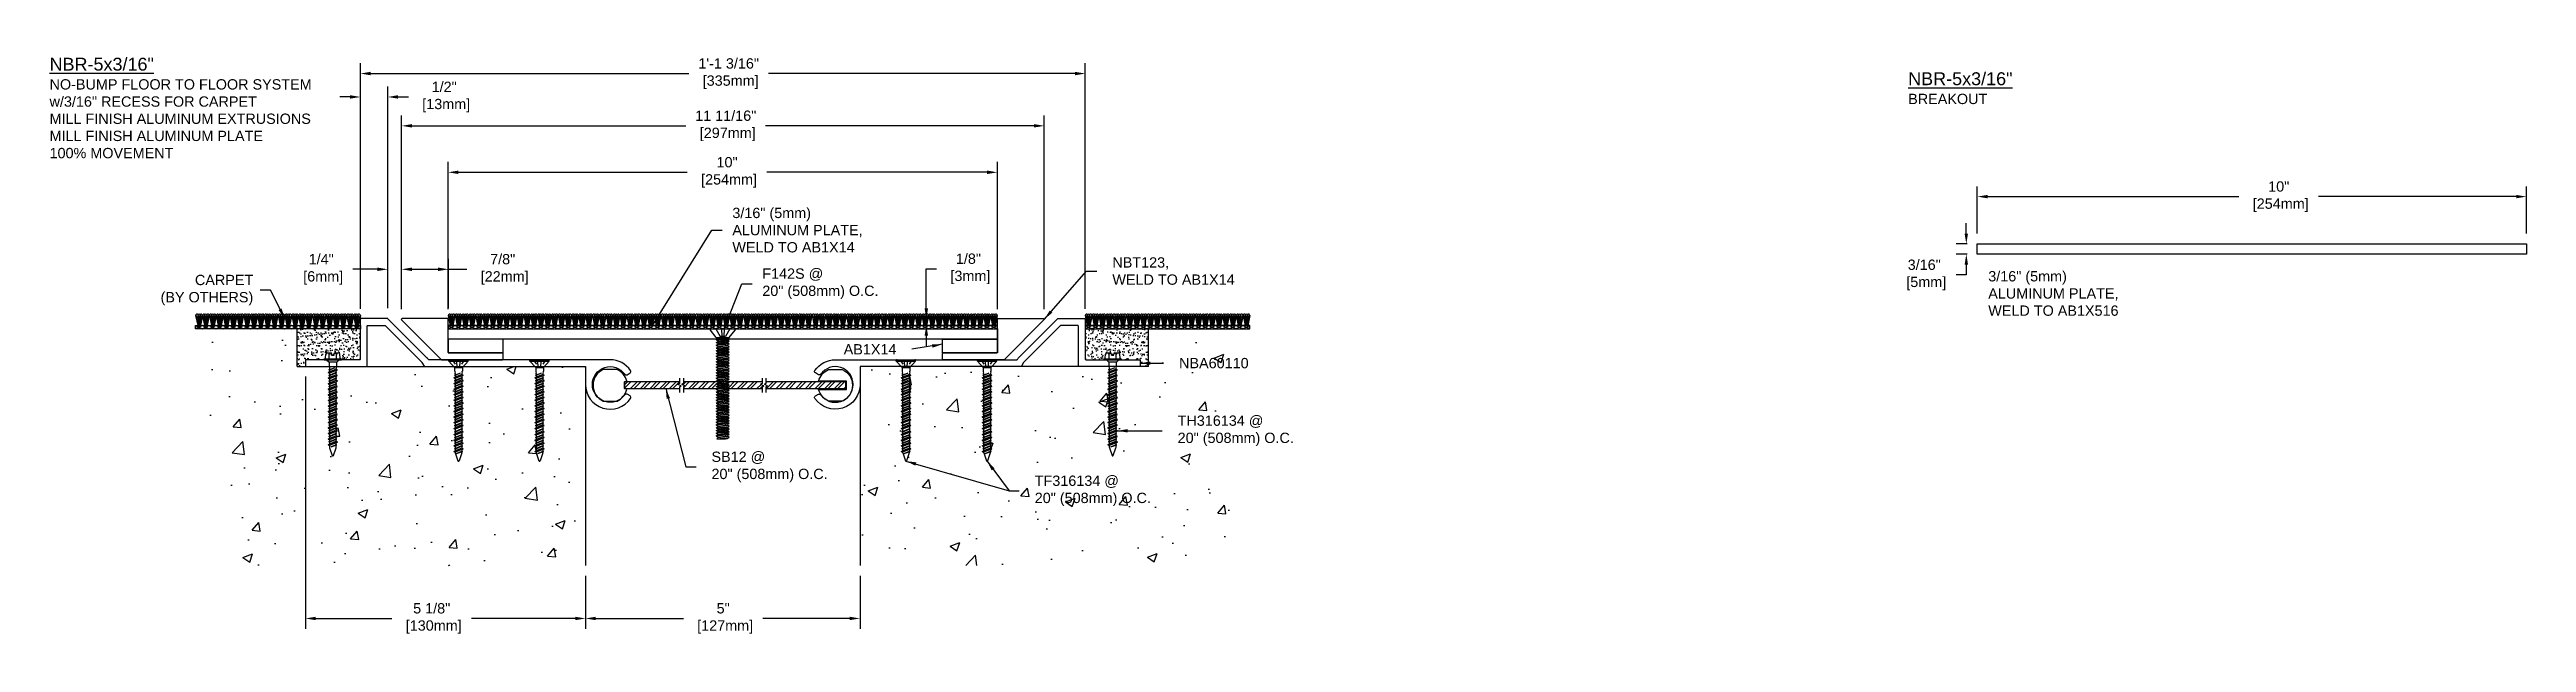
# Model space of a CAD drawing. Header units: inches. Extents: x -3 to 42.1, y -5.8 to 5.
import ezdxf

# ---------------------------------------------------------------- set-up
doc = ezdxf.new("R2010")
doc.units = ezdxf.units.IN
doc.header["$MEASUREMENT"] = 0
doc.linetypes.add('DASHED', pattern=[0.75, 0.5, -0.25])
for name, color, linetype in [('Anchors', 4, 'Continuous'), ('Conditions', 1, 'Continuous'), ('Dimensions', 3, 'Continuous'), ('Metals', 7, 'Continuous'), ('Text', 2, 'Continuous')]:
    doc.layers.add(name, color=color, linetype=linetype)
doc.styles.add('ARIAL', font='arial.ttf')
doc.dimstyles.new('Arial', dxfattribs={"dimscale": 1.5, "dimtxt": 0.125, "dimasz": 0.125, "dimexe": 0.125, "dimexo": 0.125, "dimgap": 0.125, "dimtad": 0, "dimtih": 1, "dimtoh": 1, "dimdec": 4, "dimzin": 0, "dimdsep": 46, "dimlunit": 4, "dimtxsty": 'ARIAL', "dimcen": 0.125, "dimadec": 0, "dimazin": 0, "dimtfac": 1, "dimtdec": 4, "dimtofl": 0, "dimtmove": 0, "dimatfit": 3, "dimfxl": 0, "dimfrac": 2, "dimtolj": 1, "dimtzin": 0, "dimarcsym": 0})

msp = doc.modelspace()

# ---------------------------------------------------------------- texts
at = {"layer": 'Text', "char_height": 0.1875, "style": 'ARIAL'}
for s, insert, width, attachment_point in [('{\\H1.25x;\\LNBR-5x3/16"\\P}NO-BUMP FLOOR TO FLOOR SYSTEM\\Pw/3/16" RECESS FOR CARPET\\PMILL FINISH ALUMINUM EXTRUSIONS\\PMILL FINISH ALUMINUM PLATE\\P100% MOVEMENT', (-2.99312, 4.83895), 7.5157046, 1), ('{\\H1.25x;\\LNBR-5x3/16"\\P}BREAKOUT', (30.85121, 4.57426), 7.5157046, 1), ('3/16" (5mm)\\PALUMINUM PLATE,\\PWELD TO AB1X14', (9.4403, 1.70122), 4.0266462, 4), ('F142S @\\P20" (508mm) O.C.', (9.98566, 0.72658), 2.3408198, 4), ('NBT123, \\PWELD TO AB1X14', (16.36017, 0.95669), 3.6631334, 4), ('\\A1;CARPET\\P(BY OTHERS)', (0.7165, 0.61069), 3.2442785, 6), ('AB1X14', (12.42855, -0.4661), 2.3515419, 6), ('\\A1;NBA60110', (17.57499, -0.71875), 3.3329631, 4), ('TH316134 @\\P20" (508mm) O.C.', (17.54889, -1.94922), 2.3679874, 4), ('SB12 @\\P20" (508mm) O.C.', (9.06019, -2.60579), 2.7322932, 4), ('TF316134 @\\P20" (508mm) O.C.', (14.94671, -3.04233), 3.1226208, 4)]:
    msp.add_mtext(s, dxfattribs=dict(at, insert=insert, width=width, attachment_point=attachment_point))
at = {"layer": 'Text', "insert": (32.30959, 0.54861), "char_height": 0.1875, "attachment_point": 4, "style": 'ARIAL'}
msp.add_mtext('3/16" (5mm)\\PALUMINUM PLATE,\\PWELD TO AB1X516', dxfattribs=at)

# ---------------------------------------------------------------- blocks, each defined once
blk = doc.blocks.new('*D14')
at = {"layer": 'Defpoints', "color": 0}
for p in [(3.166, 4.125), (2.666, 0.084), (3.166, 0.094)]:
    blk.add_point(p, dxfattribs=at)
at = {"layer": 'Dimensions', "color": 0, "lineweight": -2}
for p, q in [((2.478, 4.125), (2.291, 4.125)), ((2.666, 0.271), (2.666, 4.313)), ((3.166, 0.281), (3.166, 4.313)), ((3.353, 4.125), (3.541, 4.125))]:
    blk.add_line(p, q, dxfattribs=at)
at = {"layer": 'Dimensions', "color": 0}
for points in [[(2.478, 4.157), (2.478, 4.094), (2.666, 4.125)], [(3.353, 4.157), (3.353, 4.094), (3.166, 4.125)]]:
    blk.add_solid(points, dxfattribs=at)
at = {"layer": 'Dimensions', "color": 0, "insert": (4.193, 4.125), "char_height": 0.1875, "attachment_point": 5, "style": 'ARIAL'}
blk.add_mtext('\\A1;1/2"\\P [13mm]', dxfattribs=at)
blk = doc.blocks.new('*D15')
at = {"layer": 'Defpoints', "color": 0}
for p in [(6.766, -4.399), (11.766, -4.399), (11.766, -5.364)]:
    blk.add_point(p, dxfattribs=at)
at = {"layer": 'Dimensions', "color": 0, "lineweight": -2}
for p, q in [((6.766, -4.586), (6.766, -5.551)), ((11.766, -4.586), (11.766, -5.551)), ((6.953, -5.364), (8.548, -5.364)), ((11.578, -5.364), (9.998, -5.364))]:
    blk.add_line(p, q, dxfattribs=at)
at = {"layer": 'Dimensions', "color": 0}
for points in [[(6.953, -5.333), (6.953, -5.395), (6.766, -5.364)], [(11.578, -5.333), (11.578, -5.395), (11.766, -5.364)]]:
    blk.add_solid(points, dxfattribs=at)
at = {"layer": 'Dimensions', "color": 0, "insert": (9.273, -5.364), "char_height": 0.1875, "attachment_point": 5, "style": 'ARIAL'}
blk.add_mtext('\\A1;5"\\P [127mm]', dxfattribs=at)
blk = doc.blocks.new('*D16')
at = {"layer": 'Defpoints', "color": 0}
for p in [(12.972, 0.094), (14.316, 0.094), (14.261, -0.031)]:
    blk.add_point(p, dxfattribs=at)
at = {"layer": 'Dimensions', "color": 0, "lineweight": -2}
for p, q in [((12.972, 0.281), (12.972, 0.998)), ((12.972, 0.998), (13.16, 0.998)), ((14.129, 0.094), (12.785, 0.094)), ((14.074, -0.031), (12.785, -0.031)), ((12.972, -0.219), (12.972, -0.406))]:
    blk.add_line(p, q, dxfattribs=at)
at = {"layer": 'Dimensions', "color": 0}
for points in [[(12.941, 0.281), (13.004, 0.281), (12.972, 0.094)], [(12.941, -0.219), (13.004, -0.219), (12.972, -0.031)]]:
    blk.add_solid(points, dxfattribs=at)
at = {"layer": 'Dimensions', "color": 0, "insert": (13.739, 0.998), "char_height": 0.1875, "attachment_point": 5, "style": 'ARIAL'}
blk.add_mtext('\\A1;1/8"\\P [3mm]', dxfattribs=at)
blk = doc.blocks.new('*D17')
at = {"layer": 'Defpoints', "color": 0}
for p in [(15.865, 4.551), (2.666, 0.084), (15.865, 0.084)]:
    blk.add_point(p, dxfattribs=at)
at = {"layer": 'Dimensions', "color": 0, "lineweight": -2}
for p, q in [((2.666, 0.271), (2.666, 4.739)), ((2.853, 4.551), (8.648, 4.551)), ((15.678, 4.551), (10.097, 4.551)), ((15.865, 0.271), (15.865, 4.739))]:
    blk.add_line(p, q, dxfattribs=at)
at = {"layer": 'Dimensions', "color": 0}
for points in [[(2.853, 4.583), (2.853, 4.52), (2.666, 4.551)], [(15.678, 4.583), (15.678, 4.52), (15.865, 4.551)]]:
    blk.add_solid(points, dxfattribs=at)
at = {"layer": 'Dimensions', "color": 0, "insert": (9.373, 4.551), "char_height": 0.1875, "attachment_point": 5, "style": 'ARIAL'}
blk.add_mtext('\\A1;1\'-1 3/16"\\P [335mm]', dxfattribs=at)
blk = doc.blocks.new('A$C63CB1885')
for p, q in [((-0.176, 0), (-0.175, 0.018)), ((-0.176, 0), (0.176, 0)), ((-0.176, 0), (-0.07, -0.113)), ((-0.163, 0.029), (0.163, 0.029)), ((0.07, -0.113), (0.176, 0)), ((0.176, 0), (0.175, 0.018)), ((-0.086, -0.302), (0.086, -0.251)), ((-0.086, -0.302), (-0.062, -0.289)), ((-0.086, -0.302), (-0.062, -0.315)), ((-0.086, -0.403), (0.086, -0.353)), ((-0.086, -0.403), (-0.062, -0.391)), ((-0.086, -0.403), (-0.062, -0.416)), ((-0.074, -0.251), (0.032, -0.215)), ((-0.074, -0.251), (-0.062, -0.245)), ((-0.074, -0.251), (-0.062, -0.257)), ((-0.074, -0.353), (0.074, -0.302)), ((-0.074, -0.353), (-0.062, -0.346)), ((-0.074, -0.353), (-0.062, -0.359)), ((-0.074, -0.454), (0.074, -0.403)), ((-0.074, -0.454), (-0.062, -0.448)), ((-0.07, -0.113), (0.07, -0.113)), ((-0.07, -0.113), (-0.07, -0.18)), ((-0.069, -0.189), (-0.063, -0.215)), ((-0.062, -0.245), (0.032, -0.215)), ((0.032, -0.215), (-0.062, -0.257)), ((-0.062, -0.225), (-0.062, -0.245)), ((0.062, -0.238), (-0.062, -0.289)), ((-0.062, -0.257), (-0.062, -0.289)), ((0.062, -0.264), (-0.062, -0.315)), ((-0.062, -0.346), (0.062, -0.296)), ((0.062, -0.308), (-0.062, -0.359)), ((-0.062, -0.315), (-0.062, -0.346)), ((0.062, -0.34), (-0.062, -0.391)), ((-0.062, -0.359), (-0.062, -0.391)), ((0.062, -0.366), (-0.062, -0.416)), ((-0.062, -0.448), (0.062, -0.397)), ((0.062, -0.41), (-0.062, -0.46)), ((-0.062, -0.416), (-0.062, -0.448)), ((0.062, -0.441), (-0.062, -0.492)), ((0.062, -0.225), (0.062, -0.238)), ((0.086, -0.251), (0.062, -0.238)), ((0.086, -0.251), (0.062, -0.264)), ((0.062, -0.264), (0.062, -0.296)), ((0.074, -0.302), (0.062, -0.296)), ((0.074, -0.302), (0.062, -0.308)), ((0.062, -0.308), (0.062, -0.34)), ((0.086, -0.353), (0.062, -0.34)), ((0.086, -0.353), (0.062, -0.366)), ((0.062, -0.366), (0.062, -0.397)), ((0.074, -0.403), (0.062, -0.397)), ((0.074, -0.403), (0.062, -0.41)), ((0.062, -0.41), (0.062, -0.441)), ((0.086, -0.454), (0.062, -0.441)), ((0.069, -0.189), (0.063, -0.215)), ((0.07, -0.113), (0.07, -0.18)), ((-0.086, -0.505), (0.086, -0.454)), ((-0.086, -0.505), (-0.062, -0.492)), ((-0.086, -0.505), (-0.062, -0.518)), ((-0.086, -0.607), (0.086, -0.556)), ((-0.086, -0.607), (-0.062, -0.594)), ((-0.086, -0.607), (-0.062, -0.619)), ((-0.086, -0.708), (0.086, -0.657)), ((-0.086, -0.708), (-0.062, -0.695)), ((-0.086, -0.708), (-0.062, -0.721)), ((-0.086, -0.81), (0.086, -0.759)), ((-0.086, -0.81), (-0.062, -0.797)), ((-0.086, -0.81), (-0.062, -0.823)), ((-0.086, -0.911), (0.086, -0.86)), ((-0.086, -0.911), (-0.062, -0.898)), ((-0.074, -0.454), (-0.062, -0.46)), ((-0.074, -0.556), (0.074, -0.505)), ((-0.074, -0.556), (-0.062, -0.55)), ((-0.074, -0.556), (-0.062, -0.562)), ((-0.074, -0.657), (0.074, -0.607)), ((-0.074, -0.657), (-0.062, -0.651)), ((-0.074, -0.657), (-0.062, -0.664)), ((-0.074, -0.759), (0.074, -0.708)), ((-0.074, -0.759), (-0.062, -0.753)), ((-0.074, -0.759), (-0.062, -0.765)), ((-0.074, -0.86), (0.074, -0.81)), ((-0.074, -0.86), (-0.062, -0.854)), ((-0.074, -0.86), (-0.062, -0.867)), ((-0.062, -0.46), (-0.062, -0.492)), ((0.062, -0.467), (-0.062, -0.518)), ((-0.062, -0.55), (0.062, -0.499)), ((0.062, -0.511), (-0.062, -0.562)), ((-0.062, -0.518), (-0.062, -0.55)), ((0.062, -0.543), (-0.062, -0.594)), ((-0.062, -0.562), (-0.062, -0.594)), ((0.062, -0.569), (-0.062, -0.619)), ((-0.062, -0.651), (0.062, -0.6)), ((0.062, -0.613), (-0.062, -0.664)), ((-0.062, -0.619), (-0.062, -0.651)), ((0.062, -0.644), (-0.062, -0.695)), ((-0.062, -0.664), (-0.062, -0.695)), ((0.062, -0.67), (-0.062, -0.721)), ((-0.062, -0.753), (0.062, -0.702)), ((0.062, -0.714), (-0.062, -0.765)), ((-0.062, -0.721), (-0.062, -0.753)), ((0.062, -0.746), (-0.062, -0.797)), ((-0.062, -0.765), (-0.062, -0.797)), ((0.062, -0.772), (-0.062, -0.823)), ((-0.062, -0.854), (0.062, -0.804)), ((0.062, -0.816), (-0.062, -0.867)), ((-0.062, -0.823), (-0.062, -0.854)), ((0.062, -0.848), (-0.062, -0.898)), ((-0.062, -0.867), (-0.062, -0.898)), ((0.062, -0.873), (-0.062, -0.924)), ((0.086, -0.454), (0.062, -0.467)), ((0.062, -0.467), (0.062, -0.499)), ((0.074, -0.505), (0.062, -0.499)), ((0.074, -0.505), (0.062, -0.511)), ((0.062, -0.511), (0.062, -0.543)), ((0.086, -0.556), (0.062, -0.543)), ((0.086, -0.556), (0.062, -0.569)), ((0.062, -0.569), (0.062, -0.6)), ((0.074, -0.607), (0.062, -0.6)), ((0.074, -0.607), (0.062, -0.613)), ((0.062, -0.613), (0.062, -0.644)), ((0.086, -0.657), (0.062, -0.644)), ((0.086, -0.657), (0.062, -0.67)), ((0.062, -0.67), (0.062, -0.702)), ((0.074, -0.708), (0.062, -0.702)), ((0.074, -0.708), (0.062, -0.714)), ((0.062, -0.714), (0.062, -0.746)), ((0.086, -0.759), (0.062, -0.746)), ((0.086, -0.759), (0.062, -0.772)), ((0.062, -0.772), (0.062, -0.804)), ((0.074, -0.81), (0.062, -0.804)), ((0.074, -0.81), (0.062, -0.816)), ((0.062, -0.816), (0.062, -0.848)), ((0.086, -0.86), (0.062, -0.848)), ((0.086, -0.86), (0.062, -0.873)), ((0.062, -0.873), (0.062, -0.905)), ((-0.086, -0.911), (-0.062, -0.924)), ((-0.086, -1.013), (0.086, -0.962)), ((-0.086, -1.013), (-0.062, -1)), ((-0.086, -1.013), (-0.062, -1.026)), ((-0.086, -1.114), (0.086, -1.064)), ((-0.086, -1.114), (-0.062, -1.101)), ((-0.086, -1.114), (-0.062, -1.127)), ((-0.086, -1.222), (0.086, -1.171)), ((-0.086, -1.222), (-0.062, -1.209)), ((-0.086, -1.222), (-0.062, -1.235)), ((-0.086, -1.332), (0.086, -1.282)), ((-0.086, -1.332), (-0.062, -1.319)), ((-0.086, -1.332), (-0.062, -1.345)), ((-0.074, -0.962), (0.074, -0.911)), ((-0.074, -0.962), (-0.062, -0.956)), ((-0.074, -0.962), (-0.062, -0.968)), ((-0.074, -1.064), (0.074, -1.013)), ((-0.074, -1.064), (-0.062, -1.057)), ((-0.074, -1.064), (-0.062, -1.07)), ((-0.074, -1.171), (0.074, -1.121)), ((-0.074, -1.171), (-0.062, -1.165)), ((-0.074, -1.171), (-0.062, -1.178)), ((-0.074, -1.282), (0.074, -1.231)), ((-0.074, -1.282), (-0.062, -1.275)), ((-0.074, -1.282), (-0.062, -1.288)), ((-0.074, -1.387), (0.074, -1.336)), ((-0.062, -0.956), (0.062, -0.905)), ((0.062, -0.917), (-0.062, -0.968)), ((-0.062, -0.924), (-0.062, -0.956)), ((0.062, -0.949), (-0.062, -1)), ((-0.062, -0.968), (-0.062, -1)), ((0.062, -0.975), (-0.062, -1.026)), ((-0.062, -1.057), (0.062, -1.007)), ((0.062, -1.019), (-0.062, -1.07)), ((-0.062, -1.026), (-0.062, -1.057)), ((0.062, -1.051), (-0.062, -1.101)), ((-0.062, -1.07), (-0.062, -1.101)), ((0.062, -1.077), (-0.062, -1.127)), ((-0.062, -1.165), (0.062, -1.115)), ((0.062, -1.127), (-0.062, -1.178)), ((-0.062, -1.127), (-0.062, -1.165)), ((0.062, -1.159), (-0.062, -1.209)), ((-0.062, -1.178), (-0.062, -1.209)), ((0.062, -1.184), (-0.062, -1.235)), ((-0.062, -1.275), (0.062, -1.225)), ((-0.062, -1.235), (-0.062, -1.275)), ((0.062, -1.237), (-0.062, -1.288)), ((0.062, -1.269), (-0.062, -1.319)), ((-0.062, -1.288), (-0.062, -1.319)), ((0.062, -1.295), (-0.062, -1.345)), ((-0.062, -1.381), (0.062, -1.33)), ((0.062, -1.343), (-0.062, -1.393)), ((-0.062, -1.345), (-0.062, -1.381)), ((0.074, -0.911), (0.062, -0.905)), ((0.074, -0.911), (0.062, -0.917)), ((0.062, -0.917), (0.062, -0.949)), ((0.086, -0.962), (0.062, -0.949)), ((0.086, -0.962), (0.062, -0.975)), ((0.062, -0.975), (0.062, -1.007)), ((0.074, -1.013), (0.062, -1.007)), ((0.074, -1.013), (0.062, -1.019)), ((0.062, -1.019), (0.062, -1.051)), ((0.086, -1.064), (0.062, -1.051)), ((0.086, -1.064), (0.062, -1.077)), ((0.062, -1.077), (0.062, -1.115)), ((0.074, -1.121), (0.062, -1.115)), ((0.074, -1.121), (0.062, -1.127)), ((0.062, -1.127), (0.062, -1.159)), ((0.086, -1.171), (0.062, -1.159)), ((0.086, -1.171), (0.062, -1.184)), ((0.062, -1.184), (0.062, -1.225)), ((0.074, -1.231), (0.062, -1.225)), ((0.074, -1.231), (0.062, -1.237)), ((0.062, -1.237), (0.062, -1.269)), ((0.086, -1.282), (0.062, -1.269)), ((0.086, -1.282), (0.062, -1.295)), ((0.062, -1.295), (0.062, -1.33)), ((0.074, -1.336), (0.062, -1.33)), ((0.074, -1.336), (0.062, -1.343)), ((0.062, -1.343), (0.062, -1.374)), ((-0.086, -1.438), (0.086, -1.387)), ((-0.086, -1.438), (-0.062, -1.425)), ((-0.086, -1.438), (-0.062, -1.451)), ((-0.086, -1.54), (0.086, -1.489)), ((-0.086, -1.54), (-0.062, -1.527)), ((-0.086, -1.54), (-0.062, -1.553)), ((-0.086, -1.643), (0.086, -1.592)), ((-0.086, -1.643), (-0.062, -1.63)), ((-0.086, -1.643), (-0.062, -1.655)), ((-0.074, -1.387), (-0.062, -1.381)), ((-0.074, -1.387), (-0.062, -1.393)), ((-0.074, -1.489), (0.074, -1.439)), ((-0.074, -1.489), (-0.062, -1.483)), ((-0.074, -1.489), (-0.062, -1.496)), ((-0.074, -1.592), (0.074, -1.541)), ((-0.074, -1.592), (-0.062, -1.586)), ((-0.074, -1.592), (-0.062, -1.598)), ((0.062, -1.374), (-0.062, -1.425)), ((-0.062, -1.393), (-0.062, -1.425)), ((0.062, -1.4), (-0.062, -1.451)), ((-0.062, -1.483), (0.062, -1.433)), ((0.062, -1.445), (-0.062, -1.496)), ((-0.062, -1.451), (-0.062, -1.483)), ((0.062, -1.477), (-0.062, -1.527)), ((-0.062, -1.496), (-0.062, -1.527)), ((0.062, -1.502), (-0.062, -1.553)), ((-0.062, -1.586), (0.062, -1.535)), ((0.062, -1.547), (-0.062, -1.598)), ((-0.062, -1.553), (-0.062, -1.586)), ((0.062, -1.579), (-0.062, -1.63)), ((-0.062, -1.598), (-0.062, -1.63)), ((0.062, -1.605), (-0.062, -1.655)), ((-0.06, -1.668), (-0.01, -1.81)), ((-0.034, -1.679), (0.062, -1.636)), ((-0.034, -1.679), (0.074, -1.643)), ((0.062, -1.649), (-0.034, -1.679)), ((0.06, -1.668), (0.01, -1.81)), ((0.086, -1.387), (0.062, -1.374)), ((0.086, -1.387), (0.062, -1.4)), ((0.062, -1.4), (0.062, -1.433)), ((0.074, -1.439), (0.062, -1.433)), ((0.074, -1.439), (0.062, -1.445)), ((0.062, -1.445), (0.062, -1.477)), ((0.086, -1.489), (0.062, -1.477)), ((0.086, -1.489), (0.062, -1.502)), ((0.062, -1.502), (0.062, -1.535)), ((0.074, -1.541), (0.062, -1.535)), ((0.074, -1.541), (0.062, -1.547)), ((0.062, -1.547), (0.062, -1.579)), ((0.086, -1.592), (0.062, -1.579)), ((0.086, -1.592), (0.062, -1.605)), ((0.062, -1.605), (0.062, -1.652)), ((0.074, -1.643), (0.062, -1.636)), ((0.074, -1.643), (0.062, -1.649))]:
    blk.add_line(p, q)
at = {"linetype": 'DASHED', "ltscale": 0.025}
for p, q in [((-0.113, 0.029), (-0.024, -0.106)), ((-0.024, -0.106), (-0.031, 0.028)), ((0.024, -0.106), (0.031, 0.029)), ((0.112, 0.029), (0.024, -0.106)), ((-0.024, -0.106), (0.024, -0.106))]:
    blk.add_line(p, q, dxfattribs=at)
for centre, radius, start, end in [((-0.163, 0.017), 0.0112, 90, 175), ((0.163, 0.017), 0.0112, 5, 90), ((-0.023, -0.18), 0.0465, 180, 191.9357), ((-0.109, -0.225), 0.0465, 0, 11.9357), ((0.109, -0.225), 0.0465, 168.0643, 180), ((0.023, -0.18), 0.0465, 348.0643, 0), ((-0.016, -1.652), 0.0465, 183.9476, 199.3058), ((0.016, -1.652), 0.0465, 340.6942, 0), ((0, -1.806), 0.0106, 204.1001, 335.8999)]:
    blk.add_arc(centre, radius, start, end)
blk = doc.blocks.new('TF316134')
blk.add_blockref('A$C63CB1885', (0, -0.0285))
blk = doc.blocks.new('TH316134')
for p, q in [((-0.157, 0.019), (0.157, 0.019)), ((-0.157, 0), (-0.157, 0.019)), ((-0.157, 0), (0.157, 0)), ((-0.135, 0.029), (-0.129, 0.1)), ((-0.115, 0), (-0.07, -0.045)), ((-0.097, 0.127), (-0.027, 0.127)), ((-0.065, 0.019), (-0.065, 0.1)), ((-0.023, 0.083), (-0.027, 0.127)), ((-0.023, 0.083), (0.023, 0.083)), ((0.023, 0.083), (0.027, 0.127)), ((0.027, 0.127), (0.097, 0.127)), ((0.064, 0.019), (0.064, 0.1)), ((0.115, 0), (0.07, -0.045)), ((0.135, 0.029), (0.129, 0.1)), ((0.157, 0.019), (0.157, 0)), ((-0.086, -0.234), (0.086, -0.184)), ((-0.086, -0.336), (0.086, -0.285)), ((-0.086, -0.437), (0.086, -0.387)), ((-0.074, -0.184), (0.032, -0.147)), ((-0.074, -0.285), (0.074, -0.234)), ((-0.074, -0.387), (0.074, -0.336)), ((-0.074, -0.488), (0.074, -0.437)), ((0.032, -0.147), (-0.062, -0.19)), ((-0.062, -0.177), (0.032, -0.147)), ((0.062, -0.171), (-0.062, -0.221)), ((0.062, -0.197), (-0.062, -0.247)), ((-0.062, -0.279), (0.062, -0.228)), ((0.062, -0.241), (-0.062, -0.291)), ((0.062, -0.272), (-0.062, -0.323)), ((0.062, -0.298), (-0.062, -0.349)), ((-0.062, -0.381), (0.062, -0.33)), ((0.062, -0.342), (-0.062, -0.393)), ((0.062, -0.374), (-0.062, -0.425)), ((0.062, -0.4), (-0.062, -0.45)), ((-0.062, -0.482), (0.062, -0.431)), ((0.062, -0.444), (-0.062, -0.494)), ((-0.086, -0.539), (0.086, -0.488)), ((-0.086, -0.641), (0.086, -0.59)), ((-0.086, -0.742), (0.086, -0.691)), ((-0.086, -0.844), (0.086, -0.793)), ((-0.086, -0.945), (0.086, -0.895)), ((-0.074, -0.59), (0.074, -0.539)), ((-0.074, -0.691), (0.074, -0.641)), ((-0.074, -0.793), (0.074, -0.742)), ((-0.074, -0.895), (0.074, -0.844)), ((0.062, -0.475), (-0.062, -0.526)), ((0.062, -0.501), (-0.062, -0.552)), ((-0.062, -0.584), (0.062, -0.533)), ((0.062, -0.545), (-0.062, -0.596)), ((0.062, -0.577), (-0.062, -0.628)), ((0.062, -0.603), (-0.062, -0.654)), ((-0.062, -0.685), (0.062, -0.634)), ((0.062, -0.647), (-0.062, -0.698)), ((0.062, -0.678), (-0.062, -0.729)), ((0.062, -0.704), (-0.062, -0.755)), ((-0.062, -0.787), (0.062, -0.736)), ((0.062, -0.748), (-0.062, -0.799)), ((0.062, -0.78), (-0.062, -0.831)), ((0.062, -0.806), (-0.062, -0.857)), ((-0.062, -0.888), (0.062, -0.838)), ((0.062, -0.85), (-0.062, -0.901)), ((0.062, -0.882), (-0.062, -0.932)), ((-0.086, -1.047), (0.086, -0.996)), ((-0.086, -1.141), (0.086, -1.09)), ((-0.086, -1.242), (0.086, -1.191)), ((-0.086, -1.344), (0.086, -1.293)), ((-0.074, -0.996), (0.074, -0.945)), ((-0.074, -1.09), (0.074, -1.039)), ((-0.074, -1.191), (0.074, -1.141)), ((-0.074, -1.293), (0.074, -1.242)), ((-0.074, -1.395), (0.074, -1.344)), ((0.062, -0.907), (-0.062, -0.958)), ((-0.062, -0.99), (0.062, -0.939)), ((0.062, -0.951), (-0.062, -1.002)), ((0.062, -0.983), (-0.062, -1.034)), ((0.062, -1.009), (-0.062, -1.06)), ((-0.062, -1.084), (0.062, -1.033)), ((0.062, -1.045), (-0.062, -1.096)), ((0.062, -1.077), (-0.062, -1.128)), ((0.062, -1.103), (-0.062, -1.154)), ((-0.062, -1.185), (0.062, -1.134)), ((0.062, -1.147), (-0.062, -1.198)), ((0.062, -1.178), (-0.062, -1.229)), ((0.062, -1.204), (-0.062, -1.255)), ((-0.062, -1.287), (0.062, -1.236)), ((0.062, -1.248), (-0.062, -1.299)), ((0.062, -1.28), (-0.062, -1.331)), ((0.062, -1.306), (-0.062, -1.357)), ((-0.062, -1.388), (0.062, -1.338)), ((0.062, -1.35), (-0.062, -1.401)), ((-0.086, -1.445), (0.086, -1.395)), ((-0.086, -1.547), (0.086, -1.496)), ((-0.074, -1.496), (0.074, -1.445)), ((0.062, -1.382), (-0.062, -1.432)), ((0.062, -1.407), (-0.062, -1.458)), ((-0.062, -1.49), (0.062, -1.439)), ((0.062, -1.451), (-0.062, -1.502)), ((0.062, -1.483), (-0.062, -1.534)), ((0.062, -1.509), (-0.062, -1.56)), ((-0.034, -1.584), (0.062, -1.541)), ((-0.034, -1.584), (0.074, -1.547)), ((0.062, -1.553), (-0.034, -1.584))]:
    blk.add_line(p, q)
blk.add_lwpolyline([(0.07, -0.045), (-0.07, -0.045), (-0.07, -0.112, 0.052126), (-0.069, -0.122), (-0.063, -0.148, -0.052126), (-0.062, -0.157), (-0.062, -0.177), (-0.074, -0.184), (-0.062, -0.19), (-0.062, -0.221), (-0.086, -0.234), (-0.062, -0.247), (-0.062, -0.279), (-0.074, -0.285), (-0.062, -0.291), (-0.062, -0.323), (-0.086, -0.336), (-0.062, -0.349), (-0.062, -0.381), (-0.074, -0.387), (-0.062, -0.393), (-0.062, -0.425), (-0.086, -0.437), (-0.062, -0.45), (-0.062, -0.482), (-0.074, -0.488), (-0.062, -0.494), (-0.062, -0.526), (-0.086, -0.539), (-0.062, -0.552), (-0.062, -0.584), (-0.074, -0.59), (-0.062, -0.596), (-0.062, -0.628), (-0.086, -0.641), (-0.062, -0.654), (-0.062, -0.685), (-0.074, -0.691), (-0.062, -0.698), (-0.062, -0.729), (-0.086, -0.742), (-0.062, -0.755), (-0.062, -0.787), (-0.074, -0.793), (-0.062, -0.799), (-0.062, -0.831), (-0.086, -0.844), (-0.062, -0.857), (-0.062, -0.888), (-0.074, -0.895), (-0.062, -0.901), (-0.062, -0.932), (-0.086, -0.945), (-0.062, -0.958), (-0.062, -0.99), (-0.074, -0.996), (-0.062, -1.002), (-0.062, -1.034), (-0.086, -1.047), (-0.062, -1.06), (-0.062, -1.084), (-0.074, -1.09), (-0.062, -1.096), (-0.062, -1.128), (-0.086, -1.141), (-0.062, -1.154), (-0.062, -1.185), (-0.074, -1.191), (-0.062, -1.198), (-0.062, -1.229), (-0.086, -1.242), (-0.062, -1.255), (-0.062, -1.287), (-0.074, -1.293), (-0.062, -1.299), (-0.062, -1.331), (-0.086, -1.344), (-0.062, -1.357), (-0.062, -1.388), (-0.074, -1.395), (-0.062, -1.401), (-0.062, -1.432), (-0.086, -1.445), (-0.062, -1.458), (-0.062, -1.49), (-0.074, -1.496), (-0.062, -1.502), (-0.062, -1.534), (-0.086, -1.547), (-0.062, -1.56), (-0.062, -1.586, 0.084437), (-0.06, -1.601), (-0.01, -1.744, 0.648167), (0.01, -1.744), (0.06, -1.601, 0.084437), (0.062, -1.586), (0.062, -1.553), (0.074, -1.547), (0.062, -1.541), (0.062, -1.509), (0.086, -1.496), (0.062, -1.483), (0.062, -1.451), (0.074, -1.445), (0.062, -1.439), (0.062, -1.407), (0.086, -1.395), (0.062, -1.382), (0.062, -1.35), (0.074, -1.344), (0.062, -1.338), (0.062, -1.306), (0.086, -1.293), (0.062, -1.28), (0.062, -1.248), (0.074, -1.242), (0.062, -1.236), (0.062, -1.204), (0.086, -1.191), (0.062, -1.178), (0.062, -1.147), (0.074, -1.141), (0.062, -1.134), (0.062, -1.103), (0.086, -1.09), (0.062, -1.077), (0.062, -1.045), (0.074, -1.039), (0.062, -1.033), (0.062, -1.009), (0.086, -0.996), (0.062, -0.983), (0.062, -0.951), (0.074, -0.945), (0.062, -0.939), (0.062, -0.907), (0.086, -0.895), (0.062, -0.882), (0.062, -0.85), (0.074, -0.844), (0.062, -0.838), (0.062, -0.806), (0.086, -0.793), (0.062, -0.78), (0.062, -0.748), (0.074, -0.742), (0.062, -0.736), (0.062, -0.704), (0.086, -0.691), (0.062, -0.678), (0.062, -0.647), (0.074, -0.641), (0.062, -0.634), (0.062, -0.603), (0.086, -0.59), (0.062, -0.577), (0.062, -0.545), (0.074, -0.539), (0.062, -0.533), (0.062, -0.501), (0.086, -0.488), (0.062, -0.475), (0.062, -0.444), (0.074, -0.437), (0.062, -0.431), (0.062, -0.4), (0.086, -0.387), (0.062, -0.374), (0.062, -0.342), (0.074, -0.336), (0.062, -0.33), (0.062, -0.298), (0.086, -0.285), (0.062, -0.272), (0.062, -0.241), (0.074, -0.234), (0.062, -0.228), (0.062, -0.197), (0.086, -0.184), (0.062, -0.171), (0.062, -0.157, -0.052126), (0.063, -0.148), (0.069, -0.122, 0.052126), (0.07, -0.112)], format="xyb", close=True)
for centre, radius, start, end in [((-0.146, 0.03), 0.0112, 270, 355), ((-0.097, 0.095), 0.0327, 9.285, 170.715), ((0, 0.038), 0.0896, 107.4215, 136.0407), ((0, 0.038), 0.0896, 43.9593, 72.5785), ((0.097, 0.095), 0.0327, 9.285, 170.715), ((0.146, 0.03), 0.0112, 185, 270)]:
    blk.add_arc(centre, radius, start, end)
blk = doc.blocks.new('*D18')
at = {"layer": 'Defpoints', "color": 0}
for p in [(3.416, 0.989), (3.166, 0.094), (3.416, 0.079)]:
    blk.add_point(p, dxfattribs=at)
at = {"layer": 'Dimensions', "color": 0, "lineweight": -2}
for p, q in [((2.978, 0.989), (2.532, 0.989)), ((3.166, 0.281), (3.166, 1.177)), ((3.416, 0.266), (3.416, 1.177)), ((3.604, 0.989), (3.791, 0.989))]:
    blk.add_line(p, q, dxfattribs=at)
at = {"layer": 'Dimensions', "color": 0}
for points in [[(2.978, 1.021), (2.978, 0.958), (3.166, 0.989)], [(3.604, 1.021), (3.604, 0.958), (3.416, 0.989)]]:
    blk.add_solid(points, dxfattribs=at)
at = {"layer": 'Dimensions', "color": 0, "insert": (1.953, 0.989), "char_height": 0.1875, "attachment_point": 5, "style": 'ARIAL'}
blk.add_mtext('\\A1;1/4"\\P [6mm]', dxfattribs=at)
blk = doc.blocks.new('*D19')
at = {"layer": 'Defpoints', "color": 0}
for p in [(1.666, -0.771), (6.766, -4.399), (6.766, -5.364)]:
    blk.add_point(p, dxfattribs=at)
at = {"layer": 'Dimensions', "color": 0, "lineweight": -2}
for p, q in [((1.666, -0.959), (1.666, -5.551)), ((6.766, -4.586), (6.766, -5.551)), ((1.853, -5.364), (3.241, -5.364)), ((6.578, -5.364), (4.691, -5.364))]:
    blk.add_line(p, q, dxfattribs=at)
at = {"layer": 'Dimensions', "color": 0}
for points in [[(1.853, -5.333), (1.853, -5.395), (1.666, -5.364)], [(6.578, -5.333), (6.578, -5.395), (6.766, -5.364)]]:
    blk.add_solid(points, dxfattribs=at)
at = {"layer": 'Dimensions', "color": 0, "insert": (3.966, -5.364), "char_height": 0.1875, "attachment_point": 5, "style": 'ARIAL'}
blk.add_mtext('\\A1;5 1/8"\\P [130mm]', dxfattribs=at)
blk = doc.blocks.new('*D20')
at = {"layer": 'Defpoints', "color": 0}
for p in [(3.416, 0.989), (3.416, 0.079), (4.27, 0.094)]:
    blk.add_point(p, dxfattribs=at)
at = {"layer": 'Dimensions', "color": 0, "lineweight": -2}
for p, q in [((3.416, 0.266), (3.416, 1.177)), ((3.604, 0.989), (4.083, 0.989)), ((4.27, 0.281), (4.27, 1.177)), ((4.27, 0.989), (4.606, 0.989))]:
    blk.add_line(p, q, dxfattribs=at)
at = {"layer": 'Dimensions', "color": 0}
for points in [[(3.604, 1.021), (3.604, 0.958), (3.416, 0.989)], [(4.083, 1.021), (4.083, 0.958), (4.27, 0.989)]]:
    blk.add_solid(points, dxfattribs=at)
at = {"layer": 'Dimensions', "color": 0, "insert": (5.258, 0.989), "char_height": 0.1875, "attachment_point": 5, "style": 'ARIAL'}
blk.add_mtext('\\A1;7/8"\\P [22mm]', dxfattribs=at)
blk = doc.blocks.new('*D21')
at = {"layer": 'Defpoints', "color": 0}
for p in [(3.416, 3.6), (3.416, 0.079), (15.119, 0.079)]:
    blk.add_point(p, dxfattribs=at)
at = {"layer": 'Dimensions', "color": 0, "lineweight": -2}
for p, q in [((3.416, 0.266), (3.416, 3.788)), ((15.119, 0.266), (15.119, 3.788)), ((3.604, 3.6), (8.595, 3.6)), ((14.932, 3.6), (10.045, 3.6))]:
    blk.add_line(p, q, dxfattribs=at)
at = {"layer": 'Dimensions', "color": 0}
for points in [[(3.604, 3.631), (3.604, 3.569), (3.416, 3.6)], [(14.932, 3.631), (14.932, 3.569), (15.119, 3.6)]]:
    blk.add_solid(points, dxfattribs=at)
at = {"layer": 'Dimensions', "color": 0, "insert": (9.32, 3.6), "char_height": 0.1875, "attachment_point": 5, "style": 'ARIAL'}
blk.add_mtext('\\A1;11 11/16"\\P [297mm]', dxfattribs=at)
blk = doc.blocks.new('SB12')
h = blk.add_hatch()
h.set_pattern_fill('STEEL', color=256, style=0)
h.set_pattern_definition([(45, (-9.26564, 9.12711), (-0.0883883, 0.0883883), []), (45, (-9.26564, 9.18961), (-0.0883883, 0.0883883), [])])
h.paths.add_polyline_path([(-0.759, 7.996), (-0.817, 8.018), (-0.788, 8.037), (-0.788, 8.067), (-1.788, 8.067), (-1.788, 7.947), (-0.788, 7.947), (-0.788, 7.977)])
h.paths.add_polyline_path([(-0.085, 8.015), (-0.085, 8.026), (-0.119, 8.046), (-0.085, 8.065), (-0.085, 8.067), (-0.718, 8.067), (-0.718, 8.037), (-0.747, 8.018), (-0.689, 7.996), (-0.718, 7.977), (-0.718, 7.947), (-0.117, 7.947), (-0.085, 7.965), (-0.085, 7.976), (-0.119, 7.996)])
h.paths.add_polyline_path([(0.746, 7.996), (0.688, 8.018), (0.717, 8.037), (0.717, 8.067), (0.112, 8.067), (0.085, 8.051), (0.085, 8.04), (0.119, 8.021), (0.085, 8.001), (0.085, 7.99), (0.119, 7.971), (0.085, 7.951), (0.085, 7.947), (0.717, 7.947), (0.717, 7.977)])
h.paths.add_polyline_path([(2.244, 8.067), (0.787, 8.067), (0.787, 8.037), (0.758, 8.018), (0.816, 7.996), (0.787, 7.977), (0.787, 7.947), (2.244, 7.947)])
for p, q in [((-0.788, 8.137), (-0.788, 8.037)), ((-0.718, 8.137), (-0.718, 8.037)), ((0.717, 8.137), (0.717, 8.037)), ((0.787, 8.137), (0.787, 8.037)), ((-0.788, 8.037), (-0.817, 8.018)), ((-0.759, 7.996), (-0.817, 8.018)), ((-0.788, 7.977), (-0.759, 7.996)), ((-0.788, 7.977), (-0.788, 7.877)), ((-0.718, 8.037), (-0.747, 8.018)), ((-0.689, 7.996), (-0.747, 8.018)), ((-0.718, 7.977), (-0.689, 7.996)), ((-0.718, 7.977), (-0.718, 7.877)), ((0.717, 8.037), (0.688, 8.018)), ((0.746, 7.996), (0.688, 8.018)), ((0.717, 7.977), (0.746, 7.996)), ((0.717, 7.977), (0.717, 7.877)), ((0.787, 8.037), (0.758, 8.018)), ((0.816, 7.996), (0.758, 8.018)), ((0.787, 7.977), (0.816, 7.996)), ((0.787, 7.977), (0.787, 7.877))]:
    blk.add_line(p, q)
for points in [[(-1.746, 8.081, 0.233897), (-1.925, 8.293), (-2.175, 8.293, 0.654654), (-2.175, 7.72), (-1.925, 7.72, 0.233897), (-1.746, 7.932), (-1.788, 7.947), (-1.788, 8.067)], [(2.255, 8.081), (1.746, 8.081, -0.233897), (1.925, 8.293), (2.175, 8.293, -0.654654), (2.175, 7.72), (1.925, 7.72, -0.233897), (1.746, 7.932), (2.255, 7.932)]]:
    blk.add_lwpolyline(points, format="xyb", close=True)
for points in [[(-0.788, 8.067), (-1.788, 8.067), (-1.788, 7.947), (-0.788, 7.947)], [(0.717, 8.067), (-0.718, 8.067)], [(-0.718, 7.947), (0.717, 7.947)], [(0.787, 7.947), (2.244, 7.947), (2.244, 8.067), (0.787, 8.067)]]:
    blk.add_lwpolyline(points)
blk = doc.blocks.new('F142S')
for p, q in [((-0.214, 0), (0.214, 0)), ((-0.128, 0), (-0.047, -0.137)), ((-0.025, 0), (-0.02, -0.137)), ((0.025, 0), (0.02, -0.137)), ((0.128, 0), (0.048, -0.137)), ((-0.119, -0.155), (-0.226, -0.024)), ((-0.119, -0.155), (0.119, -0.155)), ((-0.119, -0.2), (-0.108, -0.195)), ((-0.119, -0.2), (-0.068, -0.195)), ((-0.119, -0.2), (-0.085, -0.22)), ((-0.119, -0.25), (0.119, -0.225)), ((-0.119, -0.25), (-0.085, -0.23)), ((-0.119, -0.25), (-0.085, -0.27)), ((-0.119, -0.3), (0.119, -0.275)), ((-0.119, -0.3), (-0.085, -0.28)), ((-0.119, -0.3), (-0.085, -0.32)), ((-0.119, -0.35), (0.119, -0.325)), ((-0.119, -0.35), (-0.085, -0.33)), ((-0.119, -0.35), (-0.085, -0.37)), ((-0.119, -0.4), (0.119, -0.375)), ((-0.119, -0.4), (-0.085, -0.38)), ((-0.119, -0.4), (-0.085, -0.42)), ((-0.119, -0.45), (0.119, -0.425)), ((-0.119, -0.45), (-0.085, -0.43)), ((-0.119, -0.45), (-0.085, -0.47)), ((-0.108, -0.155), (-0.108, -0.195)), ((0.108, -0.195), (-0.108, -0.195)), ((-0.085, -0.22), (0.085, -0.195)), ((-0.085, -0.23), (0.085, -0.205)), ((-0.085, -0.22), (-0.085, -0.23)), ((-0.085, -0.27), (0.085, -0.245)), ((-0.085, -0.28), (0.085, -0.255)), ((-0.085, -0.27), (-0.085, -0.28)), ((-0.085, -0.32), (0.085, -0.295)), ((-0.085, -0.33), (0.085, -0.305)), ((-0.085, -0.32), (-0.085, -0.33)), ((-0.085, -0.37), (0.085, -0.345)), ((-0.085, -0.38), (0.085, -0.355)), ((-0.085, -0.37), (-0.085, -0.38)), ((-0.085, -0.42), (0.085, -0.395)), ((-0.085, -0.43), (0.085, -0.405)), ((-0.085, -0.42), (-0.085, -0.43)), ((-0.085, -0.47), (0.085, -0.445)), ((0.048, -0.137), (-0.047, -0.137)), ((0.108, -0.195), (0.085, -0.205)), ((0.119, -0.225), (0.085, -0.205)), ((0.119, -0.225), (0.085, -0.245)), ((0.085, -0.245), (0.085, -0.255)), ((0.119, -0.275), (0.085, -0.255)), ((0.119, -0.275), (0.085, -0.295)), ((0.085, -0.295), (0.085, -0.305)), ((0.119, -0.325), (0.085, -0.305)), ((0.119, -0.325), (0.085, -0.345)), ((0.085, -0.345), (0.085, -0.355)), ((0.119, -0.375), (0.085, -0.355)), ((0.119, -0.375), (0.085, -0.395)), ((0.085, -0.395), (0.085, -0.405)), ((0.119, -0.425), (0.085, -0.405)), ((0.119, -0.425), (0.085, -0.445)), ((0.085, -0.445), (0.085, -0.455)), ((0.108, -0.155), (0.108, -0.195)), ((0.119, -0.155), (0.226, -0.024)), ((-0.119, -0.5), (0.119, -0.475)), ((-0.119, -0.5), (-0.085, -0.48)), ((-0.119, -0.5), (-0.085, -0.52)), ((-0.119, -0.55), (0.119, -0.525)), ((-0.119, -0.55), (-0.085, -0.53)), ((-0.119, -0.55), (-0.085, -0.57)), ((-0.119, -0.6), (0.119, -0.575)), ((-0.119, -0.6), (-0.085, -0.58)), ((-0.119, -0.6), (-0.085, -0.62)), ((-0.119, -0.65), (0.119, -0.625)), ((-0.119, -0.65), (-0.085, -0.63)), ((-0.119, -0.65), (-0.085, -0.67)), ((-0.119, -0.7), (0.119, -0.675)), ((-0.119, -0.7), (-0.085, -0.68)), ((-0.119, -0.7), (-0.085, -0.72)), ((-0.119, -0.75), (0.119, -0.725)), ((-0.119, -0.75), (-0.085, -0.73)), ((-0.119, -0.75), (-0.085, -0.77)), ((-0.119, -0.8), (0.119, -0.775)), ((-0.119, -0.8), (-0.085, -0.78)), ((-0.119, -0.8), (-0.085, -0.82)), ((-0.119, -0.85), (0.119, -0.825)), ((-0.119, -0.85), (-0.085, -0.83)), ((-0.119, -0.85), (-0.085, -0.87)), ((-0.119, -0.9), (0.119, -0.875)), ((-0.119, -0.9), (-0.085, -0.88)), ((-0.119, -0.9), (-0.085, -0.92)), ((-0.085, -0.48), (0.085, -0.455)), ((-0.085, -0.47), (-0.085, -0.48)), ((-0.085, -0.52), (0.085, -0.495)), ((-0.085, -0.53), (0.085, -0.505)), ((-0.085, -0.52), (-0.085, -0.53)), ((-0.085, -0.57), (0.085, -0.545)), ((-0.085, -0.58), (0.085, -0.555)), ((-0.085, -0.57), (-0.085, -0.58)), ((-0.085, -0.62), (0.085, -0.595)), ((-0.085, -0.63), (0.085, -0.605)), ((-0.085, -0.62), (-0.085, -0.63)), ((-0.085, -0.67), (0.085, -0.645)), ((-0.085, -0.68), (0.085, -0.655)), ((-0.085, -0.67), (-0.085, -0.68)), ((-0.085, -0.72), (0.085, -0.695)), ((-0.085, -0.73), (0.085, -0.705)), ((-0.085, -0.72), (-0.085, -0.73)), ((-0.085, -0.77), (0.085, -0.745)), ((-0.085, -0.78), (0.085, -0.755)), ((-0.085, -0.77), (-0.085, -0.78)), ((-0.085, -0.82), (0.085, -0.795)), ((-0.085, -0.83), (0.085, -0.805)), ((-0.085, -0.82), (-0.085, -0.83)), ((-0.085, -0.87), (0.085, -0.845)), ((-0.085, -0.88), (0.085, -0.855)), ((-0.085, -0.87), (-0.085, -0.88)), ((-0.085, -0.92), (0.085, -0.895)), ((0.119, -0.475), (0.085, -0.455)), ((0.119, -0.475), (0.085, -0.495)), ((0.085, -0.495), (0.085, -0.505)), ((0.119, -0.525), (0.085, -0.505)), ((0.119, -0.525), (0.085, -0.545)), ((0.085, -0.545), (0.085, -0.555)), ((0.119, -0.575), (0.085, -0.555)), ((0.119, -0.575), (0.085, -0.595)), ((0.085, -0.595), (0.085, -0.605)), ((0.119, -0.625), (0.085, -0.605)), ((0.119, -0.625), (0.085, -0.645)), ((0.085, -0.645), (0.085, -0.655)), ((0.119, -0.675), (0.085, -0.655)), ((0.119, -0.675), (0.085, -0.695)), ((0.085, -0.695), (0.085, -0.705)), ((0.119, -0.725), (0.085, -0.705)), ((0.119, -0.725), (0.085, -0.745)), ((0.085, -0.745), (0.085, -0.755)), ((0.119, -0.775), (0.085, -0.755)), ((0.119, -0.775), (0.085, -0.795)), ((0.085, -0.795), (0.085, -0.805)), ((0.119, -0.825), (0.085, -0.805)), ((0.119, -0.825), (0.085, -0.845)), ((0.085, -0.845), (0.085, -0.855)), ((0.119, -0.875), (0.085, -0.855)), ((0.119, -0.875), (0.085, -0.895)), ((0.085, -0.895), (0.085, -0.905)), ((-0.119, -0.95), (0.119, -0.925)), ((-0.119, -0.95), (-0.085, -0.93)), ((-0.119, -0.95), (-0.085, -0.97)), ((-0.119, -1), (0.119, -0.975)), ((-0.119, -1), (-0.085, -0.98)), ((-0.119, -1), (-0.085, -1.02)), ((-0.119, -1.05), (0.119, -1.025)), ((-0.119, -1.05), (-0.085, -1.03)), ((-0.119, -1.05), (-0.085, -1.07)), ((-0.119, -1.1), (0.119, -1.075)), ((-0.119, -1.1), (-0.085, -1.08)), ((-0.119, -1.1), (-0.085, -1.12)), ((-0.119, -1.15), (0.119, -1.125)), ((-0.119, -1.15), (-0.085, -1.13)), ((-0.119, -1.15), (-0.085, -1.17)), ((-0.119, -1.2), (0.119, -1.175)), ((-0.119, -1.2), (-0.085, -1.18)), ((-0.119, -1.2), (-0.085, -1.22)), ((-0.119, -1.25), (0.119, -1.225)), ((-0.119, -1.25), (-0.085, -1.23)), ((-0.119, -1.25), (-0.085, -1.27)), ((-0.119, -1.3), (0.119, -1.275)), ((-0.119, -1.3), (-0.085, -1.28)), ((-0.119, -1.3), (-0.085, -1.32)), ((-0.119, -1.35), (0.119, -1.325)), ((-0.119, -1.35), (-0.085, -1.33)), ((-0.119, -1.35), (-0.085, -1.37)), ((-0.085, -0.93), (0.085, -0.905)), ((-0.085, -0.92), (-0.085, -0.93)), ((-0.085, -0.97), (0.085, -0.945)), ((-0.085, -0.98), (0.085, -0.955)), ((-0.085, -0.97), (-0.085, -0.98)), ((-0.085, -1.02), (0.085, -0.995)), ((-0.085, -1.03), (0.085, -1.005)), ((-0.085, -1.02), (-0.085, -1.03)), ((-0.085, -1.07), (0.085, -1.045)), ((-0.085, -1.08), (0.085, -1.055)), ((-0.085, -1.07), (-0.085, -1.08)), ((-0.085, -1.12), (0.085, -1.095)), ((-0.085, -1.13), (0.085, -1.105)), ((-0.085, -1.12), (-0.085, -1.13)), ((-0.085, -1.17), (0.085, -1.145)), ((-0.085, -1.18), (0.085, -1.155)), ((-0.085, -1.17), (-0.085, -1.18)), ((-0.085, -1.22), (0.085, -1.195)), ((-0.085, -1.23), (0.085, -1.205)), ((-0.085, -1.22), (-0.085, -1.23)), ((-0.085, -1.27), (0.085, -1.245)), ((-0.085, -1.28), (0.085, -1.255)), ((-0.085, -1.27), (-0.085, -1.28)), ((-0.085, -1.32), (0.085, -1.295)), ((-0.085, -1.33), (0.085, -1.305)), ((-0.085, -1.32), (-0.085, -1.33)), ((-0.085, -1.37), (0.085, -1.345)), ((0.119, -0.925), (0.085, -0.905)), ((0.119, -0.925), (0.085, -0.945)), ((0.085, -0.945), (0.085, -0.955)), ((0.119, -0.975), (0.085, -0.955)), ((0.119, -0.975), (0.085, -0.995)), ((0.085, -0.995), (0.085, -1.005)), ((0.119, -1.025), (0.085, -1.005)), ((0.119, -1.025), (0.085, -1.045)), ((0.085, -1.045), (0.085, -1.055)), ((0.119, -1.075), (0.085, -1.055)), ((0.119, -1.075), (0.085, -1.095)), ((0.085, -1.095), (0.085, -1.105)), ((0.119, -1.125), (0.085, -1.105)), ((0.119, -1.125), (0.085, -1.145)), ((0.085, -1.145), (0.085, -1.155)), ((0.119, -1.175), (0.085, -1.155)), ((0.119, -1.175), (0.085, -1.195)), ((0.085, -1.195), (0.085, -1.205)), ((0.119, -1.225), (0.085, -1.205)), ((0.119, -1.225), (0.085, -1.245)), ((0.085, -1.245), (0.085, -1.255)), ((0.119, -1.275), (0.085, -1.255)), ((0.119, -1.275), (0.085, -1.295)), ((0.085, -1.295), (0.085, -1.305)), ((0.119, -1.325), (0.085, -1.305)), ((0.119, -1.325), (0.085, -1.345)), ((0.085, -1.345), (0.085, -1.355)), ((-0.119, -1.4), (0.119, -1.375)), ((-0.119, -1.4), (-0.085, -1.38)), ((-0.119, -1.4), (-0.085, -1.42)), ((-0.119, -1.45), (0.119, -1.425)), ((-0.119, -1.45), (-0.085, -1.43)), ((-0.119, -1.45), (-0.085, -1.47)), ((-0.119, -1.5), (0.119, -1.475)), ((-0.119, -1.5), (-0.085, -1.48)), ((-0.119, -1.5), (-0.085, -1.52)), ((-0.119, -1.55), (0.119, -1.525)), ((-0.119, -1.55), (-0.085, -1.53)), ((-0.119, -1.55), (-0.085, -1.57)), ((-0.119, -1.6), (0.119, -1.575)), ((-0.119, -1.6), (-0.085, -1.58)), ((-0.119, -1.6), (-0.085, -1.62)), ((-0.119, -1.65), (0.119, -1.625)), ((-0.119, -1.65), (-0.085, -1.63)), ((-0.119, -1.65), (-0.085, -1.67)), ((-0.119, -1.7), (0.119, -1.675)), ((-0.119, -1.7), (-0.085, -1.68)), ((-0.119, -1.7), (-0.085, -1.72)), ((-0.119, -1.75), (0.119, -1.725)), ((-0.119, -1.75), (-0.085, -1.73)), ((-0.119, -1.75), (-0.085, -1.77)), ((-0.119, -1.8), (0.119, -1.775)), ((-0.119, -1.8), (-0.085, -1.78)), ((-0.119, -1.8), (-0.085, -1.82)), ((-0.085, -1.38), (0.085, -1.355)), ((-0.085, -1.37), (-0.085, -1.38)), ((-0.085, -1.42), (0.085, -1.395)), ((-0.085, -1.43), (0.085, -1.405)), ((-0.085, -1.42), (-0.085, -1.43)), ((-0.085, -1.47), (0.085, -1.445)), ((-0.085, -1.48), (0.085, -1.455)), ((-0.085, -1.47), (-0.085, -1.48)), ((-0.085, -1.52), (0.085, -1.495)), ((-0.085, -1.53), (0.085, -1.505)), ((-0.085, -1.52), (-0.085, -1.53)), ((-0.085, -1.57), (0.085, -1.545)), ((-0.085, -1.58), (0.085, -1.555)), ((-0.085, -1.57), (-0.085, -1.58)), ((-0.085, -1.62), (0.085, -1.595)), ((-0.085, -1.63), (0.085, -1.605)), ((-0.085, -1.62), (-0.085, -1.63)), ((-0.085, -1.67), (0.085, -1.645)), ((-0.085, -1.68), (0.085, -1.655)), ((-0.085, -1.67), (-0.085, -1.68)), ((-0.085, -1.72), (0.085, -1.695)), ((-0.085, -1.73), (0.085, -1.705)), ((-0.085, -1.72), (-0.085, -1.73)), ((-0.085, -1.77), (0.085, -1.745)), ((-0.085, -1.78), (0.085, -1.755)), ((-0.085, -1.77), (-0.085, -1.78)), ((-0.085, -1.82), (0.085, -1.795)), ((0.119, -1.375), (0.085, -1.355)), ((0.119, -1.375), (0.085, -1.395)), ((0.085, -1.395), (0.085, -1.405)), ((0.119, -1.425), (0.085, -1.405)), ((0.119, -1.425), (0.085, -1.445)), ((0.085, -1.445), (0.085, -1.455)), ((0.119, -1.475), (0.085, -1.455)), ((0.119, -1.475), (0.085, -1.495)), ((0.085, -1.495), (0.085, -1.505)), ((0.119, -1.525), (0.085, -1.505)), ((0.119, -1.525), (0.085, -1.545)), ((0.085, -1.545), (0.085, -1.555)), ((0.119, -1.575), (0.085, -1.555)), ((0.119, -1.575), (0.085, -1.595)), ((0.085, -1.595), (0.085, -1.605)), ((0.119, -1.625), (0.085, -1.605)), ((0.119, -1.625), (0.085, -1.645)), ((0.085, -1.645), (0.085, -1.655)), ((0.119, -1.675), (0.085, -1.655)), ((0.119, -1.675), (0.085, -1.695)), ((0.085, -1.695), (0.085, -1.705)), ((0.119, -1.725), (0.085, -1.705)), ((0.119, -1.725), (0.085, -1.745)), ((0.085, -1.745), (0.085, -1.755)), ((0.119, -1.775), (0.085, -1.755)), ((0.119, -1.775), (0.085, -1.795)), ((0.085, -1.795), (0.085, -1.805)), ((-0.119, -1.85), (0.119, -1.825)), ((-0.119, -1.85), (-0.085, -1.83)), ((-0.119, -1.85), (-0.085, -1.87)), ((-0.119, -1.9), (0.119, -1.875)), ((-0.119, -1.9), (-0.085, -1.88)), ((-0.119, -1.9), (-0.085, -1.92)), ((-0.119, -1.95), (0.119, -1.925)), ((-0.119, -1.95), (-0.085, -1.93)), ((-0.119, -1.95), (-0.085, -1.97)), ((-0.11, -2), (0.119, -1.975)), ((-0.11, -2), (-0.085, -1.98)), ((-0.11, -2), (0.048, -2)), ((-0.085, -1.83), (0.085, -1.805)), ((-0.085, -1.82), (-0.085, -1.83)), ((-0.085, -1.87), (0.085, -1.845)), ((-0.085, -1.88), (0.085, -1.855)), ((-0.085, -1.87), (-0.085, -1.88)), ((-0.085, -1.92), (0.085, -1.895)), ((-0.085, -1.93), (0.085, -1.905)), ((-0.085, -1.92), (-0.085, -1.93)), ((-0.085, -1.97), (0.085, -1.945)), ((-0.085, -1.98), (0.085, -1.955)), ((-0.085, -1.97), (-0.085, -1.98)), ((0.048, -2), (0.085, -1.995)), ((0.119, -1.825), (0.085, -1.805)), ((0.119, -1.825), (0.085, -1.845)), ((0.085, -1.845), (0.085, -1.855)), ((0.119, -1.875), (0.085, -1.855)), ((0.119, -1.875), (0.085, -1.895)), ((0.085, -1.895), (0.085, -1.905)), ((0.119, -1.925), (0.085, -1.905)), ((0.119, -1.925), (0.085, -1.945)), ((0.085, -1.945), (0.085, -1.955)), ((0.119, -1.975), (0.085, -1.955)), ((0.119, -1.975), (0.085, -1.995))]:
    blk.add_line(p, q)
for centre, start, end in [((-0.214, -0.015), 90, 219.032), ((0.214, -0.015), 320.968, 90)]:
    blk.add_arc(centre, 0.015, start, end)
blk = doc.blocks.new('NBT123')
blk.add_lwpolyline([(-0.985, 0.61, 0.414214), (-1, 0.625), (-1.824, 0.625, 0.668179), (-1.834, 0.599), (-1.114, -0.121, 0.198912), (-1.104, -0.125), (0, -0.125, 0.414214), (0.015, -0.11), (0.015, -0.015, 0.414214), (0, 0), (-0.97, 0, -0.414214), (-0.985, 0.015)], format="xyb", close=True)
blk = doc.blocks.new('*D23')
at = {"layer": 'Defpoints', "color": 0}
for p in [(14.266, 2.754), (4.266, 0.079), (14.266, 0.079)]:
    blk.add_point(p, dxfattribs=at)
at = {"layer": 'Dimensions', "color": 0, "lineweight": -2}
for p, q in [((4.266, 0.266), (4.266, 2.942)), ((4.453, 2.754), (8.619, 2.754)), ((14.078, 2.754), (10.069, 2.754)), ((14.266, 0.266), (14.266, 2.942))]:
    blk.add_line(p, q, dxfattribs=at)
at = {"layer": 'Dimensions', "color": 0}
for points in [[(4.453, 2.786), (4.453, 2.723), (4.266, 2.754)], [(14.078, 2.786), (14.078, 2.723), (14.266, 2.754)]]:
    blk.add_solid(points, dxfattribs=at)
at = {"layer": 'Dimensions', "color": 0, "insert": (9.344, 2.754), "char_height": 0.1875, "attachment_point": 5, "style": 'ARIAL'}
blk.add_mtext('\\A1;10"\\P [254mm]', dxfattribs=at)
blk = doc.blocks.new('*D24')
at = {"layer": 'Defpoints', "color": 0}
for p in [(42.11, 2.312), (32.11, 1.451), (42.11, 1.451)]:
    blk.add_point(p, dxfattribs=at)
at = {"layer": 'Dimensions', "color": 0, "lineweight": -2}
for p, q in [((32.11, 1.638), (32.11, 2.499)), ((32.298, 2.312), (36.874, 2.312)), ((41.923, 2.312), (38.324, 2.312)), ((42.11, 1.638), (42.11, 2.499))]:
    blk.add_line(p, q, dxfattribs=at)
at = {"layer": 'Dimensions', "color": 0}
for points in [[(32.298, 2.343), (32.298, 2.281), (32.11, 2.312)], [(41.923, 2.343), (41.923, 2.281), (42.11, 2.312)]]:
    blk.add_solid(points, dxfattribs=at)
at = {"layer": 'Dimensions', "color": 0, "insert": (37.599, 2.312), "char_height": 0.1875, "attachment_point": 5, "style": 'ARIAL'}
blk.add_mtext('\\A1;10"\\P [254mm]', dxfattribs=at)
blk = doc.blocks.new('*D25')
at = {"layer": 'Defpoints', "color": 0}
for p in [(32.11, 1.451), (31.91, 1.263), (32.11, 1.263)]:
    blk.add_point(p, dxfattribs=at)
at = {"layer": 'Dimensions', "color": 0, "lineweight": -2}
for p, q in [((31.91, 1.638), (31.91, 1.826)), ((31.923, 1.451), (31.723, 1.451)), ((31.923, 1.263), (31.723, 1.263)), ((31.91, 1.076), (31.91, 0.888)), ((31.91, 0.888), (31.723, 0.888))]:
    blk.add_line(p, q, dxfattribs=at)
at = {"layer": 'Dimensions', "color": 0}
for points in [[(31.879, 1.638), (31.941, 1.638), (31.91, 1.451)], [(31.879, 1.076), (31.941, 1.076), (31.91, 1.263)]]:
    blk.add_solid(points, dxfattribs=at)
at = {"layer": 'Dimensions', "color": 0, "insert": (31.144, 0.888), "char_height": 0.1875, "attachment_point": 5, "style": 'ARIAL'}
blk.add_mtext('\\A1;3/16"\\P [5mm]', dxfattribs=at)
blk = doc.blocks.new('AB1X516')
blk.add_lwpolyline([(-0.5, 0), (0.5, 0), (0.5, 0.25), (-0.5, 0.25)], close=True)
blk = doc.blocks.new('*U30')
for p, q in [((10, 0.062), (0, 0.062)), ((0, 0.062), (0, 0)), ((0, 0.06), (0.058, 0.031)), ((0.058, 0.031), (0, 0.002)), ((0, 0), (10, 0)), ((0.004, 0.062), (0.062, 0.033)), ((0.062, 0.029), (0.004, 0)), ((0.121, 0.062), (0.062, 0.033)), ((0.062, 0.029), (0.121, 0)), ((0.125, 0.06), (0.067, 0.031)), ((0.067, 0.031), (0.125, 0.002)), ((0.125, 0.06), (0.183, 0.031)), ((0.183, 0.031), (0.125, 0.002)), ((0.129, 0.062), (0.188, 0.033)), ((0.188, 0.029), (0.129, 0)), ((0.246, 0.062), (0.188, 0.033)), ((0.188, 0.029), (0.246, 0)), ((0.25, 0.06), (0.192, 0.031)), ((0.192, 0.031), (0.25, 0.002)), ((0.25, 0.06), (0.308, 0.031)), ((0.308, 0.031), (0.25, 0.002)), ((0.254, 0.062), (0.312, 0.033)), ((0.312, 0.029), (0.254, 0)), ((0.371, 0.062), (0.312, 0.033)), ((0.312, 0.029), (0.371, 0)), ((0.375, 0.06), (0.317, 0.031)), ((0.317, 0.031), (0.375, 0.002)), ((0.375, 0.06), (0.433, 0.031)), ((0.433, 0.031), (0.375, 0.002)), ((0.379, 0.062), (0.438, 0.033)), ((0.438, 0.029), (0.379, 0)), ((0.496, 0.062), (0.438, 0.033)), ((0.438, 0.029), (0.496, 0)), ((0.5, 0.06), (0.442, 0.031)), ((0.442, 0.031), (0.5, 0.002)), ((0.5, 0.06), (0.558, 0.031)), ((0.558, 0.031), (0.5, 0.002)), ((0.504, 0.062), (0.562, 0.033)), ((0.562, 0.029), (0.504, 0)), ((0.621, 0.062), (0.562, 0.033)), ((0.562, 0.029), (0.621, 0)), ((0.625, 0.06), (0.567, 0.031)), ((0.567, 0.031), (0.625, 0.002)), ((0.625, 0.06), (0.683, 0.031)), ((0.683, 0.031), (0.625, 0.002)), ((0.629, 0.062), (0.688, 0.033)), ((0.688, 0.029), (0.629, 0)), ((0.746, 0.062), (0.688, 0.033)), ((0.688, 0.029), (0.746, 0)), ((0.75, 0.06), (0.692, 0.031)), ((0.692, 0.031), (0.75, 0.002)), ((0.75, 0.06), (0.808, 0.031)), ((0.808, 0.031), (0.75, 0.002)), ((0.754, 0.062), (0.812, 0.033)), ((0.812, 0.029), (0.754, 0)), ((0.871, 0.062), (0.812, 0.033)), ((0.812, 0.029), (0.871, 0)), ((0.875, 0.06), (0.817, 0.031)), ((0.817, 0.031), (0.875, 0.002)), ((0.875, 0.06), (0.933, 0.031)), ((0.933, 0.031), (0.875, 0.002)), ((0.879, 0.062), (0.938, 0.033)), ((0.938, 0.029), (0.879, 0)), ((0.996, 0.062), (0.938, 0.033)), ((0.938, 0.029), (0.996, 0)), ((1, 0.06), (0.942, 0.031)), ((0.942, 0.031), (1, 0.002)), ((1, 0.06), (1.058, 0.031)), ((1.058, 0.031), (1, 0.002)), ((1.004, 0.062), (1.062, 0.033)), ((1.062, 0.029), (1.004, 0)), ((1.121, 0.062), (1.062, 0.033)), ((1.062, 0.029), (1.121, 0)), ((1.125, 0.06), (1.067, 0.031)), ((1.067, 0.031), (1.125, 0.002)), ((1.125, 0.06), (1.183, 0.031)), ((1.183, 0.031), (1.125, 0.002)), ((1.129, 0.062), (1.188, 0.033)), ((1.188, 0.029), (1.129, 0)), ((1.246, 0.062), (1.188, 0.033)), ((1.188, 0.029), (1.246, 0)), ((1.25, 0.06), (1.192, 0.031)), ((1.192, 0.031), (1.25, 0.002)), ((1.25, 0.06), (1.308, 0.031)), ((1.308, 0.031), (1.25, 0.002)), ((1.254, 0.062), (1.312, 0.033)), ((1.312, 0.029), (1.254, 0)), ((1.371, 0.062), (1.312, 0.033)), ((1.312, 0.029), (1.371, 0)), ((1.375, 0.06), (1.317, 0.031)), ((1.317, 0.031), (1.375, 0.002)), ((1.375, 0.06), (1.433, 0.031)), ((1.433, 0.031), (1.375, 0.002)), ((1.379, 0.062), (1.438, 0.033)), ((1.438, 0.029), (1.379, 0)), ((1.496, 0.062), (1.438, 0.033)), ((1.438, 0.029), (1.496, 0)), ((1.5, 0.06), (1.442, 0.031)), ((1.442, 0.031), (1.5, 0.002)), ((1.5, 0.06), (1.558, 0.031)), ((1.558, 0.031), (1.5, 0.002)), ((1.504, 0.062), (1.562, 0.033)), ((1.562, 0.029), (1.504, 0)), ((1.621, 0.062), (1.562, 0.033)), ((1.562, 0.029), (1.621, 0)), ((1.625, 0.06), (1.567, 0.031)), ((1.567, 0.031), (1.625, 0.002)), ((1.625, 0.06), (1.683, 0.031)), ((1.683, 0.031), (1.625, 0.002)), ((1.629, 0.062), (1.688, 0.033)), ((1.688, 0.029), (1.629, 0)), ((1.746, 0.062), (1.688, 0.033)), ((1.688, 0.029), (1.746, 0)), ((1.75, 0.06), (1.692, 0.031)), ((1.692, 0.031), (1.75, 0.002)), ((1.75, 0.06), (1.808, 0.031)), ((1.808, 0.031), (1.75, 0.002)), ((1.754, 0.062), (1.812, 0.033)), ((1.812, 0.029), (1.754, 0)), ((1.871, 0.062), (1.812, 0.033)), ((1.812, 0.029), (1.871, 0)), ((1.875, 0.06), (1.817, 0.031)), ((1.817, 0.031), (1.875, 0.002)), ((1.875, 0.06), (1.933, 0.031)), ((1.933, 0.031), (1.875, 0.002)), ((1.879, 0.062), (1.938, 0.033)), ((1.938, 0.029), (1.879, 0)), ((1.996, 0.062), (1.938, 0.033)), ((1.938, 0.029), (1.996, 0)), ((2, 0.06), (1.942, 0.031)), ((1.942, 0.031), (2, 0.002)), ((2, 0.06), (2.058, 0.031)), ((2.058, 0.031), (2, 0.002)), ((2.004, 0.062), (2.062, 0.033)), ((2.062, 0.029), (2.004, 0)), ((2.121, 0.062), (2.062, 0.033)), ((2.062, 0.029), (2.121, 0)), ((2.125, 0.06), (2.067, 0.031)), ((2.067, 0.031), (2.125, 0.002)), ((2.125, 0.06), (2.183, 0.031)), ((2.183, 0.031), (2.125, 0.002)), ((2.129, 0.062), (2.188, 0.033)), ((2.188, 0.029), (2.129, 0)), ((2.246, 0.062), (2.188, 0.033)), ((2.188, 0.029), (2.246, 0)), ((2.25, 0.06), (2.192, 0.031)), ((2.192, 0.031), (2.25, 0.002)), ((2.25, 0.06), (2.308, 0.031)), ((2.308, 0.031), (2.25, 0.002)), ((2.254, 0.062), (2.312, 0.033)), ((2.312, 0.029), (2.254, 0)), ((2.371, 0.062), (2.312, 0.033)), ((2.312, 0.029), (2.371, 0)), ((2.375, 0.06), (2.317, 0.031)), ((2.317, 0.031), (2.375, 0.002)), ((2.375, 0.06), (2.433, 0.031)), ((2.433, 0.031), (2.375, 0.002)), ((2.379, 0.062), (2.438, 0.033)), ((2.438, 0.029), (2.379, 0)), ((2.496, 0.062), (2.438, 0.033)), ((2.438, 0.029), (2.496, 0)), ((2.5, 0.06), (2.442, 0.031)), ((2.442, 0.031), (2.5, 0.002)), ((2.5, 0.06), (2.558, 0.031)), ((2.558, 0.031), (2.5, 0.002)), ((2.504, 0.062), (2.562, 0.033)), ((2.562, 0.029), (2.504, 0)), ((2.621, 0.062), (2.562, 0.033)), ((2.562, 0.029), (2.621, 0)), ((2.625, 0.06), (2.567, 0.031)), ((2.567, 0.031), (2.625, 0.002)), ((2.625, 0.06), (2.683, 0.031)), ((2.683, 0.031), (2.625, 0.002)), ((2.629, 0.062), (2.688, 0.033)), ((2.688, 0.029), (2.629, 0)), ((2.746, 0.062), (2.688, 0.033)), ((2.688, 0.029), (2.746, 0)), ((2.75, 0.06), (2.692, 0.031)), ((2.692, 0.031), (2.75, 0.002)), ((2.75, 0.06), (2.808, 0.031)), ((2.808, 0.031), (2.75, 0.002)), ((2.754, 0.062), (2.812, 0.033)), ((2.812, 0.029), (2.754, 0)), ((2.871, 0.062), (2.812, 0.033)), ((2.812, 0.029), (2.871, 0)), ((2.875, 0.06), (2.817, 0.031)), ((2.817, 0.031), (2.875, 0.002)), ((2.875, 0.06), (2.933, 0.031)), ((2.933, 0.031), (2.875, 0.002)), ((2.879, 0.062), (2.938, 0.033)), ((2.938, 0.029), (2.879, 0)), ((2.996, 0.062), (2.938, 0.033)), ((2.938, 0.029), (2.996, 0)), ((3, 0.06), (2.942, 0.031)), ((2.942, 0.031), (3, 0.002)), ((3, 0.06), (3.058, 0.031)), ((3.058, 0.031), (3, 0.002)), ((3.004, 0.062), (3.062, 0.033)), ((3.062, 0.029), (3.004, 0)), ((3.121, 0.062), (3.062, 0.033)), ((3.062, 0.029), (3.121, 0)), ((3.125, 0.06), (3.067, 0.031)), ((3.067, 0.031), (3.125, 0.002)), ((3.125, 0.06), (3.183, 0.031)), ((3.183, 0.031), (3.125, 0.002)), ((3.129, 0.062), (3.188, 0.033)), ((3.188, 0.029), (3.129, 0)), ((3.246, 0.062), (3.188, 0.033)), ((3.188, 0.029), (3.246, 0)), ((3.25, 0.06), (3.192, 0.031)), ((3.192, 0.031), (3.25, 0.002)), ((3.25, 0.06), (3.308, 0.031)), ((3.308, 0.031), (3.25, 0.002)), ((3.254, 0.062), (3.312, 0.033)), ((3.312, 0.029), (3.254, 0)), ((3.371, 0.062), (3.312, 0.033)), ((3.312, 0.029), (3.371, 0)), ((3.375, 0.06), (3.317, 0.031)), ((3.317, 0.031), (3.375, 0.002)), ((3.375, 0.06), (3.433, 0.031)), ((3.433, 0.031), (3.375, 0.002)), ((3.379, 0.062), (3.438, 0.033)), ((3.438, 0.029), (3.379, 0)), ((3.496, 0.062), (3.438, 0.033)), ((3.438, 0.029), (3.496, 0)), ((3.5, 0.06), (3.442, 0.031)), ((3.442, 0.031), (3.5, 0.002)), ((3.5, 0.06), (3.558, 0.031)), ((3.558, 0.031), (3.5, 0.002)), ((3.504, 0.062), (3.562, 0.033)), ((3.562, 0.029), (3.504, 0)), ((3.621, 0.062), (3.562, 0.033)), ((3.562, 0.029), (3.621, 0)), ((3.625, 0.06), (3.567, 0.031)), ((3.567, 0.031), (3.625, 0.002)), ((3.625, 0.06), (3.683, 0.031)), ((3.683, 0.031), (3.625, 0.002)), ((3.629, 0.062), (3.688, 0.033)), ((3.688, 0.029), (3.629, 0)), ((3.746, 0.062), (3.688, 0.033)), ((3.688, 0.029), (3.746, 0)), ((3.75, 0.06), (3.692, 0.031)), ((3.692, 0.031), (3.75, 0.002)), ((3.75, 0.06), (3.808, 0.031)), ((3.808, 0.031), (3.75, 0.002)), ((3.754, 0.062), (3.812, 0.033)), ((3.812, 0.029), (3.754, 0)), ((3.871, 0.062), (3.812, 0.033)), ((3.812, 0.029), (3.871, 0)), ((3.875, 0.06), (3.817, 0.031)), ((3.817, 0.031), (3.875, 0.002)), ((3.875, 0.06), (3.933, 0.031)), ((3.933, 0.031), (3.875, 0.002)), ((3.879, 0.062), (3.938, 0.033)), ((3.938, 0.029), (3.879, 0)), ((3.996, 0.062), (3.938, 0.033)), ((3.938, 0.029), (3.996, 0)), ((4, 0.06), (3.942, 0.031)), ((3.942, 0.031), (4, 0.002)), ((4, 0.06), (4.058, 0.031)), ((4.058, 0.031), (4, 0.002)), ((4.004, 0.062), (4.062, 0.033)), ((4.062, 0.029), (4.004, 0)), ((4.121, 0.062), (4.062, 0.033)), ((4.062, 0.029), (4.121, 0)), ((4.125, 0.06), (4.067, 0.031)), ((4.067, 0.031), (4.125, 0.002)), ((4.125, 0.06), (4.183, 0.031)), ((4.183, 0.031), (4.125, 0.002)), ((4.129, 0.062), (4.188, 0.033)), ((4.188, 0.029), (4.129, 0)), ((4.246, 0.062), (4.188, 0.033)), ((4.188, 0.029), (4.246, 0)), ((4.25, 0.06), (4.192, 0.031)), ((4.192, 0.031), (4.25, 0.002)), ((4.25, 0.06), (4.308, 0.031)), ((4.308, 0.031), (4.25, 0.002)), ((4.254, 0.062), (4.312, 0.033)), ((4.312, 0.029), (4.254, 0)), ((4.371, 0.062), (4.312, 0.033)), ((4.312, 0.029), (4.371, 0)), ((4.375, 0.06), (4.317, 0.031)), ((4.317, 0.031), (4.375, 0.002)), ((4.375, 0.06), (4.433, 0.031)), ((4.433, 0.031), (4.375, 0.002)), ((4.379, 0.062), (4.438, 0.033)), ((4.438, 0.029), (4.379, 0)), ((4.496, 0.062), (4.438, 0.033)), ((4.438, 0.029), (4.496, 0)), ((4.5, 0.06), (4.442, 0.031)), ((4.442, 0.031), (4.5, 0.002)), ((4.5, 0.06), (4.558, 0.031)), ((4.558, 0.031), (4.5, 0.002)), ((4.504, 0.062), (4.562, 0.033)), ((4.562, 0.029), (4.504, 0)), ((4.621, 0.062), (4.562, 0.033)), ((4.562, 0.029), (4.621, 0)), ((4.625, 0.06), (4.567, 0.031)), ((4.567, 0.031), (4.625, 0.002)), ((4.625, 0.06), (4.683, 0.031)), ((4.683, 0.031), (4.625, 0.002)), ((4.629, 0.062), (4.688, 0.033)), ((4.688, 0.029), (4.629, 0)), ((4.746, 0.062), (4.688, 0.033)), ((4.688, 0.029), (4.746, 0)), ((4.75, 0.06), (4.692, 0.031)), ((4.692, 0.031), (4.75, 0.002)), ((4.75, 0.06), (4.808, 0.031)), ((4.808, 0.031), (4.75, 0.002)), ((4.754, 0.062), (4.812, 0.033)), ((4.812, 0.029), (4.754, 0)), ((4.871, 0.062), (4.812, 0.033)), ((4.812, 0.029), (4.871, 0)), ((4.875, 0.06), (4.817, 0.031)), ((4.817, 0.031), (4.875, 0.002)), ((4.875, 0.06), (4.933, 0.031)), ((4.933, 0.031), (4.875, 0.002)), ((4.879, 0.062), (4.938, 0.033)), ((4.938, 0.029), (4.879, 0)), ((4.996, 0.062), (4.938, 0.033)), ((4.938, 0.029), (4.996, 0)), ((5, 0.06), (4.942, 0.031)), ((4.942, 0.031), (5, 0.002)), ((5, 0.06), (5.058, 0.031)), ((5.058, 0.031), (5, 0.002)), ((5.004, 0.062), (5.062, 0.033)), ((5.062, 0.029), (5.004, 0)), ((5.121, 0.062), (5.062, 0.033)), ((5.062, 0.029), (5.121, 0)), ((5.125, 0.06), (5.067, 0.031)), ((5.067, 0.031), (5.125, 0.002)), ((5.125, 0.06), (5.183, 0.031)), ((5.183, 0.031), (5.125, 0.002)), ((5.129, 0.062), (5.188, 0.033)), ((5.188, 0.029), (5.129, 0)), ((5.246, 0.062), (5.188, 0.033)), ((5.188, 0.029), (5.246, 0)), ((5.25, 0.06), (5.192, 0.031)), ((5.192, 0.031), (5.25, 0.002)), ((5.25, 0.06), (5.308, 0.031)), ((5.308, 0.031), (5.25, 0.002)), ((5.254, 0.062), (5.312, 0.033)), ((5.312, 0.029), (5.254, 0)), ((5.371, 0.062), (5.312, 0.033)), ((5.312, 0.029), (5.371, 0)), ((5.375, 0.06), (5.317, 0.031)), ((5.317, 0.031), (5.375, 0.002)), ((5.375, 0.06), (5.433, 0.031)), ((5.433, 0.031), (5.375, 0.002)), ((5.379, 0.062), (5.438, 0.033)), ((5.438, 0.029), (5.379, 0)), ((5.496, 0.062), (5.438, 0.033)), ((5.438, 0.029), (5.496, 0)), ((5.5, 0.06), (5.442, 0.031)), ((5.442, 0.031), (5.5, 0.002)), ((5.5, 0.06), (5.558, 0.031)), ((5.558, 0.031), (5.5, 0.002)), ((5.504, 0.062), (5.562, 0.033)), ((5.562, 0.029), (5.504, 0)), ((5.621, 0.062), (5.562, 0.033)), ((5.562, 0.029), (5.621, 0)), ((5.625, 0.06), (5.567, 0.031)), ((5.567, 0.031), (5.625, 0.002)), ((5.625, 0.06), (5.683, 0.031)), ((5.683, 0.031), (5.625, 0.002)), ((5.629, 0.062), (5.688, 0.033)), ((5.688, 0.029), (5.629, 0)), ((5.746, 0.062), (5.688, 0.033)), ((5.688, 0.029), (5.746, 0)), ((5.75, 0.06), (5.692, 0.031)), ((5.692, 0.031), (5.75, 0.002)), ((5.75, 0.06), (5.808, 0.031)), ((5.808, 0.031), (5.75, 0.002)), ((5.754, 0.062), (5.812, 0.033)), ((5.812, 0.029), (5.754, 0)), ((5.871, 0.062), (5.812, 0.033)), ((5.812, 0.029), (5.871, 0)), ((5.875, 0.06), (5.817, 0.031)), ((5.817, 0.031), (5.875, 0.002)), ((5.875, 0.06), (5.933, 0.031)), ((5.933, 0.031), (5.875, 0.002)), ((5.879, 0.062), (5.938, 0.033)), ((5.938, 0.029), (5.879, 0)), ((5.996, 0.062), (5.938, 0.033)), ((5.938, 0.029), (5.996, 0)), ((6, 0.06), (5.942, 0.031)), ((5.942, 0.031), (6, 0.002)), ((6, 0.06), (6.058, 0.031)), ((6.058, 0.031), (6, 0.002)), ((6.004, 0.062), (6.062, 0.033)), ((6.062, 0.029), (6.004, 0)), ((6.121, 0.062), (6.062, 0.033)), ((6.062, 0.029), (6.121, 0)), ((6.125, 0.06), (6.067, 0.031)), ((6.067, 0.031), (6.125, 0.002)), ((6.125, 0.06), (6.183, 0.031)), ((6.183, 0.031), (6.125, 0.002)), ((6.129, 0.062), (6.188, 0.033)), ((6.188, 0.029), (6.129, 0)), ((6.246, 0.062), (6.188, 0.033)), ((6.188, 0.029), (6.246, 0)), ((6.25, 0.06), (6.192, 0.031)), ((6.192, 0.031), (6.25, 0.002)), ((6.25, 0.06), (6.308, 0.031)), ((6.308, 0.031), (6.25, 0.002)), ((6.254, 0.062), (6.312, 0.033)), ((6.312, 0.029), (6.254, 0)), ((6.371, 0.062), (6.312, 0.033)), ((6.312, 0.029), (6.371, 0)), ((6.375, 0.06), (6.317, 0.031)), ((6.317, 0.031), (6.375, 0.002)), ((6.375, 0.06), (6.433, 0.031)), ((6.433, 0.031), (6.375, 0.002)), ((6.379, 0.062), (6.438, 0.033)), ((6.438, 0.029), (6.379, 0)), ((6.496, 0.062), (6.438, 0.033)), ((6.438, 0.029), (6.496, 0)), ((6.5, 0.06), (6.442, 0.031)), ((6.442, 0.031), (6.5, 0.002)), ((6.5, 0.06), (6.558, 0.031)), ((6.558, 0.031), (6.5, 0.002)), ((6.504, 0.062), (6.562, 0.033)), ((6.562, 0.029), (6.504, 0)), ((6.621, 0.062), (6.562, 0.033)), ((6.562, 0.029), (6.621, 0)), ((6.625, 0.06), (6.567, 0.031)), ((6.567, 0.031), (6.625, 0.002)), ((6.625, 0.06), (6.683, 0.031)), ((6.683, 0.031), (6.625, 0.002)), ((6.629, 0.062), (6.688, 0.033)), ((6.688, 0.029), (6.629, 0)), ((6.746, 0.062), (6.688, 0.033)), ((6.688, 0.029), (6.746, 0)), ((6.75, 0.06), (6.692, 0.031)), ((6.692, 0.031), (6.75, 0.002)), ((6.75, 0.06), (6.808, 0.031)), ((6.808, 0.031), (6.75, 0.002)), ((6.754, 0.062), (6.812, 0.033)), ((6.812, 0.029), (6.754, 0)), ((6.871, 0.062), (6.812, 0.033)), ((6.812, 0.029), (6.871, 0)), ((6.875, 0.06), (6.817, 0.031)), ((6.817, 0.031), (6.875, 0.002)), ((6.875, 0.06), (6.933, 0.031)), ((6.933, 0.031), (6.875, 0.002)), ((6.879, 0.062), (6.938, 0.033)), ((6.938, 0.029), (6.879, 0)), ((6.996, 0.062), (6.938, 0.033)), ((6.938, 0.029), (6.996, 0)), ((7, 0.06), (6.942, 0.031)), ((6.942, 0.031), (7, 0.002)), ((7, 0.06), (7.058, 0.031)), ((7.058, 0.031), (7, 0.002)), ((7.004, 0.062), (7.062, 0.033)), ((7.062, 0.029), (7.004, 0)), ((7.121, 0.062), (7.062, 0.033)), ((7.062, 0.029), (7.121, 0)), ((7.125, 0.06), (7.067, 0.031)), ((7.067, 0.031), (7.125, 0.002)), ((7.125, 0.06), (7.183, 0.031)), ((7.183, 0.031), (7.125, 0.002)), ((7.129, 0.062), (7.188, 0.033)), ((7.188, 0.029), (7.129, 0)), ((7.246, 0.062), (7.188, 0.033)), ((7.188, 0.029), (7.246, 0)), ((7.25, 0.06), (7.192, 0.031)), ((7.192, 0.031), (7.25, 0.002)), ((7.25, 0.06), (7.308, 0.031)), ((7.308, 0.031), (7.25, 0.002)), ((7.254, 0.062), (7.312, 0.033)), ((7.312, 0.029), (7.254, 0)), ((7.371, 0.062), (7.312, 0.033)), ((7.312, 0.029), (7.371, 0)), ((7.375, 0.06), (7.317, 0.031)), ((7.317, 0.031), (7.375, 0.002)), ((7.375, 0.06), (7.433, 0.031)), ((7.433, 0.031), (7.375, 0.002)), ((7.379, 0.062), (7.438, 0.033)), ((7.438, 0.029), (7.379, 0)), ((7.496, 0.062), (7.438, 0.033)), ((7.438, 0.029), (7.496, 0)), ((7.5, 0.06), (7.442, 0.031)), ((7.442, 0.031), (7.5, 0.002)), ((7.5, 0.06), (7.558, 0.031)), ((7.558, 0.031), (7.5, 0.002)), ((7.504, 0.062), (7.562, 0.033)), ((7.562, 0.029), (7.504, 0)), ((7.621, 0.062), (7.562, 0.033)), ((7.562, 0.029), (7.621, 0)), ((7.625, 0.06), (7.567, 0.031)), ((7.567, 0.031), (7.625, 0.002)), ((7.625, 0.06), (7.683, 0.031)), ((7.683, 0.031), (7.625, 0.002)), ((7.629, 0.062), (7.688, 0.033)), ((7.688, 0.029), (7.629, 0)), ((7.746, 0.062), (7.688, 0.033)), ((7.688, 0.029), (7.746, 0)), ((7.75, 0.06), (7.692, 0.031)), ((7.692, 0.031), (7.75, 0.002)), ((7.75, 0.06), (7.808, 0.031)), ((7.808, 0.031), (7.75, 0.002)), ((7.754, 0.062), (7.812, 0.033)), ((7.812, 0.029), (7.754, 0)), ((7.871, 0.062), (7.812, 0.033)), ((7.812, 0.029), (7.871, 0)), ((7.875, 0.06), (7.817, 0.031)), ((7.817, 0.031), (7.875, 0.002)), ((7.875, 0.06), (7.933, 0.031)), ((7.933, 0.031), (7.875, 0.002)), ((7.879, 0.062), (7.938, 0.033)), ((7.938, 0.029), (7.879, 0)), ((7.996, 0.062), (7.938, 0.033)), ((7.938, 0.029), (7.996, 0)), ((8, 0.06), (7.942, 0.031)), ((7.942, 0.031), (8, 0.002)), ((8, 0.06), (8.058, 0.031)), ((8.058, 0.031), (8, 0.002)), ((8.004, 0.062), (8.062, 0.033)), ((8.062, 0.029), (8.004, 0)), ((8.121, 0.062), (8.062, 0.033)), ((8.062, 0.029), (8.121, 0)), ((8.125, 0.06), (8.067, 0.031)), ((8.067, 0.031), (8.125, 0.002)), ((8.125, 0.06), (8.183, 0.031)), ((8.183, 0.031), (8.125, 0.002)), ((8.129, 0.062), (8.188, 0.033)), ((8.188, 0.029), (8.129, 0)), ((8.246, 0.062), (8.188, 0.033)), ((8.188, 0.029), (8.246, 0)), ((8.25, 0.06), (8.192, 0.031)), ((8.192, 0.031), (8.25, 0.002)), ((8.25, 0.06), (8.308, 0.031)), ((8.308, 0.031), (8.25, 0.002)), ((8.254, 0.062), (8.312, 0.033)), ((8.312, 0.029), (8.254, 0)), ((8.371, 0.062), (8.312, 0.033)), ((8.312, 0.029), (8.371, 0)), ((8.375, 0.06), (8.317, 0.031)), ((8.317, 0.031), (8.375, 0.002)), ((8.375, 0.06), (8.433, 0.031)), ((8.433, 0.031), (8.375, 0.002)), ((8.379, 0.062), (8.438, 0.033)), ((8.438, 0.029), (8.379, 0)), ((8.496, 0.062), (8.438, 0.033)), ((8.438, 0.029), (8.496, 0)), ((8.5, 0.06), (8.442, 0.031)), ((8.442, 0.031), (8.5, 0.002)), ((8.5, 0.06), (8.558, 0.031)), ((8.558, 0.031), (8.5, 0.002)), ((8.504, 0.062), (8.562, 0.033)), ((8.562, 0.029), (8.504, 0)), ((8.621, 0.062), (8.562, 0.033)), ((8.562, 0.029), (8.621, 0)), ((8.625, 0.06), (8.567, 0.031)), ((8.567, 0.031), (8.625, 0.002)), ((8.625, 0.06), (8.683, 0.031)), ((8.683, 0.031), (8.625, 0.002)), ((8.629, 0.062), (8.688, 0.033)), ((8.688, 0.029), (8.629, 0)), ((8.746, 0.062), (8.688, 0.033)), ((8.688, 0.029), (8.746, 0)), ((8.75, 0.06), (8.692, 0.031)), ((8.692, 0.031), (8.75, 0.002)), ((8.75, 0.06), (8.808, 0.031)), ((8.808, 0.031), (8.75, 0.002)), ((8.754, 0.062), (8.812, 0.033)), ((8.812, 0.029), (8.754, 0)), ((8.871, 0.062), (8.812, 0.033)), ((8.812, 0.029), (8.871, 0)), ((8.875, 0.06), (8.817, 0.031)), ((8.817, 0.031), (8.875, 0.002)), ((8.875, 0.06), (8.933, 0.031)), ((8.933, 0.031), (8.875, 0.002)), ((8.879, 0.062), (8.938, 0.033)), ((8.938, 0.029), (8.879, 0)), ((8.996, 0.062), (8.938, 0.033)), ((8.938, 0.029), (8.996, 0)), ((9, 0.06), (8.942, 0.031)), ((8.942, 0.031), (9, 0.002)), ((9, 0.06), (9.058, 0.031)), ((9.058, 0.031), (9, 0.002)), ((9.004, 0.062), (9.062, 0.033)), ((9.062, 0.029), (9.004, 0)), ((9.121, 0.062), (9.062, 0.033)), ((9.062, 0.029), (9.121, 0)), ((9.125, 0.06), (9.067, 0.031)), ((9.067, 0.031), (9.125, 0.002)), ((9.125, 0.06), (9.183, 0.031)), ((9.183, 0.031), (9.125, 0.002)), ((9.129, 0.062), (9.188, 0.033)), ((9.188, 0.029), (9.129, 0)), ((9.246, 0.062), (9.188, 0.033)), ((9.188, 0.029), (9.246, 0)), ((9.25, 0.06), (9.192, 0.031)), ((9.192, 0.031), (9.25, 0.002)), ((9.25, 0.06), (9.308, 0.031)), ((9.308, 0.031), (9.25, 0.002)), ((9.254, 0.062), (9.312, 0.033)), ((9.312, 0.029), (9.254, 0)), ((9.371, 0.062), (9.312, 0.033)), ((9.312, 0.029), (9.371, 0)), ((9.375, 0.06), (9.317, 0.031)), ((9.317, 0.031), (9.375, 0.002)), ((9.375, 0.06), (9.433, 0.031)), ((9.433, 0.031), (9.375, 0.002)), ((9.379, 0.062), (9.438, 0.033)), ((9.438, 0.029), (9.379, 0)), ((9.496, 0.062), (9.438, 0.033)), ((9.438, 0.029), (9.496, 0)), ((9.5, 0.06), (9.442, 0.031)), ((9.442, 0.031), (9.5, 0.002)), ((9.5, 0.06), (9.558, 0.031)), ((9.558, 0.031), (9.5, 0.002)), ((9.504, 0.062), (9.562, 0.033)), ((9.562, 0.029), (9.504, 0)), ((9.621, 0.062), (9.562, 0.033)), ((9.562, 0.029), (9.621, 0)), ((9.625, 0.06), (9.567, 0.031)), ((9.567, 0.031), (9.625, 0.002)), ((9.625, 0.06), (9.683, 0.031)), ((9.683, 0.031), (9.625, 0.002)), ((9.629, 0.062), (9.688, 0.033)), ((9.688, 0.029), (9.629, 0)), ((9.746, 0.062), (9.688, 0.033)), ((9.688, 0.029), (9.746, 0)), ((9.75, 0.06), (9.692, 0.031)), ((9.692, 0.031), (9.75, 0.002)), ((9.75, 0.06), (9.808, 0.031)), ((9.808, 0.031), (9.75, 0.002)), ((9.754, 0.062), (9.812, 0.033)), ((9.812, 0.029), (9.754, 0)), ((9.871, 0.062), (9.812, 0.033)), ((9.812, 0.029), (9.871, 0)), ((9.875, 0.06), (9.817, 0.031)), ((9.817, 0.031), (9.875, 0.002)), ((9.875, 0.06), (9.933, 0.031)), ((9.933, 0.031), (9.875, 0.002)), ((9.879, 0.062), (9.938, 0.033)), ((9.938, 0.029), (9.879, 0)), ((9.996, 0.062), (9.938, 0.033)), ((9.938, 0.029), (9.996, 0)), ((10, 0.06), (9.942, 0.031)), ((9.942, 0.031), (10, 0.002)), ((10, 0), (10, 0.062))]:
    blk.add_line(p, q)
for points in [[(0, 0.241), (0.037, 0.062)], [(0.012, 0.243), (0.037, 0.064)], [(0.035, 0.163), (0.049, 0.062)], [(0.037, 0.241), (0.05, 0.062)], [(0.05, 0.062), (0.05, 0.241)], [(0.062, 0.062), (0.062, 0.163)], [(0.074, 0.062), (0.074, 0.241)], [(0.087, 0.241), (0.074, 0.062)], [(0.089, 0.163), (0.075, 0.062)], [(0.112, 0.243), (0.087, 0.064)], [(0.124, 0.241), (0.087, 0.062)], [(0.125, 0.241), (0.162, 0.062)], [(0.137, 0.243), (0.162, 0.064)], [(0.16, 0.163), (0.174, 0.062)], [(0.162, 0.241), (0.175, 0.062)], [(0.175, 0.062), (0.175, 0.241)], [(0.187, 0.062), (0.187, 0.163)], [(0.199, 0.062), (0.199, 0.241)], [(0.212, 0.241), (0.199, 0.062)], [(0.214, 0.163), (0.2, 0.062)], [(0.237, 0.243), (0.212, 0.064)], [(0.249, 0.241), (0.212, 0.062)], [(0.25, 0.241), (0.287, 0.062)], [(0.262, 0.243), (0.287, 0.064)], [(0.285, 0.163), (0.299, 0.062)], [(0.287, 0.241), (0.3, 0.062)], [(0.3, 0.062), (0.3, 0.241)], [(0.312, 0.062), (0.312, 0.163)], [(0.324, 0.062), (0.324, 0.241)], [(0.337, 0.241), (0.324, 0.062)], [(0.339, 0.163), (0.325, 0.062)], [(0.362, 0.243), (0.337, 0.064)], [(0.374, 0.241), (0.337, 0.062)], [(0.375, 0.241), (0.412, 0.062)], [(0.387, 0.243), (0.412, 0.064)], [(0.41, 0.163), (0.424, 0.062)], [(0.412, 0.241), (0.425, 0.062)], [(0.425, 0.062), (0.425, 0.241)], [(0.437, 0.062), (0.437, 0.163)], [(0.449, 0.062), (0.449, 0.241)], [(0.462, 0.241), (0.449, 0.062)], [(0.464, 0.163), (0.45, 0.062)], [(0.487, 0.243), (0.462, 0.064)], [(0.499, 0.241), (0.462, 0.062)], [(0.5, 0.241), (0.537, 0.062)], [(0.512, 0.243), (0.537, 0.064)], [(0.535, 0.163), (0.549, 0.062)], [(0.537, 0.241), (0.55, 0.062)], [(0.55, 0.062), (0.55, 0.241)], [(0.562, 0.062), (0.562, 0.163)], [(0.574, 0.062), (0.574, 0.241)], [(0.587, 0.241), (0.574, 0.062)], [(0.589, 0.163), (0.575, 0.062)], [(0.612, 0.243), (0.587, 0.064)], [(0.624, 0.241), (0.587, 0.062)], [(0.625, 0.241), (0.662, 0.062)], [(0.637, 0.243), (0.662, 0.064)], [(0.66, 0.163), (0.674, 0.062)], [(0.662, 0.241), (0.675, 0.062)], [(0.675, 0.062), (0.675, 0.241)], [(0.687, 0.062), (0.687, 0.163)], [(0.699, 0.062), (0.699, 0.241)], [(0.712, 0.241), (0.699, 0.062)], [(0.714, 0.163), (0.7, 0.062)], [(0.737, 0.243), (0.712, 0.064)], [(0.749, 0.241), (0.712, 0.062)], [(0.75, 0.241), (0.787, 0.062)], [(0.762, 0.243), (0.787, 0.064)], [(0.785, 0.163), (0.799, 0.062)], [(0.787, 0.241), (0.8, 0.062)], [(0.8, 0.062), (0.8, 0.241)], [(0.812, 0.062), (0.812, 0.163)], [(0.824, 0.062), (0.824, 0.241)], [(0.837, 0.241), (0.824, 0.062)], [(0.839, 0.163), (0.825, 0.062)], [(0.862, 0.243), (0.837, 0.064)], [(0.874, 0.241), (0.837, 0.062)], [(0.875, 0.241), (0.912, 0.062)], [(0.887, 0.243), (0.912, 0.064)], [(0.91, 0.163), (0.924, 0.062)], [(0.912, 0.241), (0.925, 0.062)], [(0.925, 0.062), (0.925, 0.241)], [(0.937, 0.062), (0.937, 0.163)], [(0.949, 0.062), (0.949, 0.241)], [(0.962, 0.241), (0.949, 0.062)], [(0.964, 0.163), (0.95, 0.062)], [(0.987, 0.243), (0.962, 0.064)], [(0.999, 0.241), (0.962, 0.062)], [(1, 0.241), (1.037, 0.062)], [(1.012, 0.243), (1.037, 0.064)], [(1.035, 0.163), (1.049, 0.062)], [(1.037, 0.241), (1.05, 0.062)], [(1.05, 0.062), (1.05, 0.241)], [(1.062, 0.062), (1.062, 0.163)], [(1.074, 0.062), (1.074, 0.241)], [(1.087, 0.241), (1.074, 0.062)], [(1.089, 0.163), (1.075, 0.062)], [(1.112, 0.243), (1.087, 0.064)], [(1.124, 0.241), (1.087, 0.062)], [(1.125, 0.241), (1.162, 0.062)], [(1.137, 0.243), (1.162, 0.064)], [(1.16, 0.163), (1.174, 0.062)], [(1.162, 0.241), (1.175, 0.062)], [(1.175, 0.062), (1.175, 0.241)], [(1.187, 0.062), (1.187, 0.163)], [(1.199, 0.062), (1.199, 0.241)], [(1.212, 0.241), (1.199, 0.062)], [(1.214, 0.163), (1.2, 0.062)], [(1.237, 0.243), (1.212, 0.064)], [(1.249, 0.241), (1.212, 0.062)], [(1.25, 0.241), (1.287, 0.062)], [(1.262, 0.243), (1.287, 0.064)], [(1.285, 0.163), (1.299, 0.062)], [(1.287, 0.241), (1.3, 0.062)], [(1.3, 0.062), (1.3, 0.241)], [(1.312, 0.062), (1.312, 0.163)], [(1.324, 0.062), (1.324, 0.241)], [(1.337, 0.241), (1.324, 0.062)], [(1.339, 0.163), (1.325, 0.062)], [(1.362, 0.243), (1.337, 0.064)], [(1.374, 0.241), (1.337, 0.062)], [(1.375, 0.241), (1.412, 0.062)], [(1.387, 0.243), (1.412, 0.064)], [(1.41, 0.163), (1.424, 0.062)], [(1.412, 0.241), (1.425, 0.062)], [(1.425, 0.062), (1.425, 0.241)], [(1.437, 0.062), (1.437, 0.163)], [(1.449, 0.062), (1.449, 0.241)], [(1.462, 0.241), (1.449, 0.062)], [(1.464, 0.163), (1.45, 0.062)], [(1.487, 0.243), (1.462, 0.064)], [(1.499, 0.241), (1.462, 0.062)], [(1.5, 0.241), (1.537, 0.062)], [(1.512, 0.243), (1.537, 0.064)], [(1.535, 0.163), (1.549, 0.062)], [(1.537, 0.241), (1.55, 0.062)], [(1.55, 0.062), (1.55, 0.241)], [(1.562, 0.062), (1.562, 0.163)], [(1.574, 0.062), (1.574, 0.241)], [(1.587, 0.241), (1.574, 0.062)], [(1.589, 0.163), (1.575, 0.062)], [(1.612, 0.243), (1.587, 0.064)], [(1.624, 0.241), (1.587, 0.062)], [(1.625, 0.241), (1.662, 0.062)], [(1.637, 0.243), (1.662, 0.064)], [(1.66, 0.163), (1.674, 0.062)], [(1.662, 0.241), (1.675, 0.062)], [(1.675, 0.062), (1.675, 0.241)], [(1.687, 0.062), (1.687, 0.163)], [(1.699, 0.062), (1.699, 0.241)], [(1.712, 0.241), (1.699, 0.062)], [(1.714, 0.163), (1.7, 0.062)], [(1.737, 0.243), (1.712, 0.064)], [(1.749, 0.241), (1.712, 0.062)], [(1.75, 0.241), (1.787, 0.062)], [(1.762, 0.243), (1.787, 0.064)], [(1.785, 0.163), (1.799, 0.062)], [(1.787, 0.241), (1.8, 0.062)], [(1.8, 0.062), (1.8, 0.241)], [(1.812, 0.062), (1.812, 0.163)], [(1.824, 0.062), (1.824, 0.241)], [(1.837, 0.241), (1.824, 0.062)], [(1.839, 0.163), (1.825, 0.062)], [(1.862, 0.243), (1.837, 0.064)], [(1.874, 0.241), (1.837, 0.062)], [(1.875, 0.241), (1.912, 0.062)], [(1.887, 0.243), (1.912, 0.064)], [(1.91, 0.163), (1.924, 0.062)], [(1.912, 0.241), (1.925, 0.062)], [(1.925, 0.062), (1.925, 0.241)], [(1.937, 0.062), (1.937, 0.163)], [(1.949, 0.062), (1.949, 0.241)], [(1.962, 0.241), (1.949, 0.062)], [(1.964, 0.163), (1.95, 0.062)], [(1.987, 0.243), (1.962, 0.064)], [(1.999, 0.241), (1.962, 0.062)], [(2, 0.241), (2.037, 0.062)], [(2.012, 0.243), (2.037, 0.064)], [(2.035, 0.163), (2.049, 0.062)], [(2.037, 0.241), (2.05, 0.062)], [(2.05, 0.062), (2.05, 0.241)], [(2.062, 0.062), (2.062, 0.163)], [(2.074, 0.062), (2.074, 0.241)], [(2.087, 0.241), (2.074, 0.062)], [(2.089, 0.163), (2.075, 0.062)], [(2.112, 0.243), (2.087, 0.064)], [(2.124, 0.241), (2.087, 0.062)], [(2.125, 0.241), (2.162, 0.062)], [(2.137, 0.243), (2.162, 0.064)], [(2.16, 0.163), (2.174, 0.062)], [(2.162, 0.241), (2.175, 0.062)], [(2.175, 0.062), (2.175, 0.241)], [(2.187, 0.062), (2.187, 0.163)], [(2.199, 0.062), (2.199, 0.241)], [(2.212, 0.241), (2.199, 0.062)], [(2.214, 0.163), (2.2, 0.062)], [(2.237, 0.243), (2.212, 0.064)], [(2.249, 0.241), (2.212, 0.062)], [(2.25, 0.241), (2.287, 0.062)], [(2.262, 0.243), (2.287, 0.064)], [(2.285, 0.163), (2.299, 0.062)], [(2.287, 0.241), (2.3, 0.062)], [(2.3, 0.062), (2.3, 0.241)], [(2.312, 0.062), (2.312, 0.163)], [(2.324, 0.062), (2.324, 0.241)], [(2.337, 0.241), (2.324, 0.062)], [(2.339, 0.163), (2.325, 0.062)], [(2.362, 0.243), (2.337, 0.064)], [(2.374, 0.241), (2.337, 0.062)], [(2.375, 0.241), (2.412, 0.062)], [(2.387, 0.243), (2.412, 0.064)], [(2.41, 0.163), (2.424, 0.062)], [(2.412, 0.241), (2.425, 0.062)], [(2.425, 0.062), (2.425, 0.241)], [(2.437, 0.062), (2.437, 0.163)], [(2.449, 0.062), (2.449, 0.241)], [(2.462, 0.241), (2.449, 0.062)], [(2.464, 0.163), (2.45, 0.062)], [(2.487, 0.243), (2.462, 0.064)], [(2.499, 0.241), (2.462, 0.062)], [(2.5, 0.241), (2.537, 0.062)], [(2.512, 0.243), (2.537, 0.064)], [(2.535, 0.163), (2.549, 0.062)], [(2.537, 0.241), (2.55, 0.062)], [(2.55, 0.062), (2.55, 0.241)], [(2.562, 0.062), (2.562, 0.163)], [(2.574, 0.062), (2.574, 0.241)], [(2.587, 0.241), (2.574, 0.062)], [(2.589, 0.163), (2.575, 0.062)], [(2.612, 0.243), (2.587, 0.064)], [(2.624, 0.241), (2.587, 0.062)], [(2.625, 0.241), (2.662, 0.062)], [(2.637, 0.243), (2.662, 0.064)], [(2.66, 0.163), (2.674, 0.062)], [(2.662, 0.241), (2.675, 0.062)], [(2.675, 0.062), (2.675, 0.241)], [(2.687, 0.062), (2.687, 0.163)], [(2.699, 0.062), (2.699, 0.241)], [(2.712, 0.241), (2.699, 0.062)], [(2.714, 0.163), (2.7, 0.062)], [(2.737, 0.243), (2.712, 0.064)], [(2.749, 0.241), (2.712, 0.062)], [(2.75, 0.241), (2.787, 0.062)], [(2.762, 0.243), (2.787, 0.064)], [(2.785, 0.163), (2.799, 0.062)], [(2.787, 0.241), (2.8, 0.062)], [(2.8, 0.062), (2.8, 0.241)], [(2.812, 0.062), (2.812, 0.163)], [(2.824, 0.062), (2.824, 0.241)], [(2.837, 0.241), (2.824, 0.062)], [(2.839, 0.163), (2.825, 0.062)], [(2.862, 0.243), (2.837, 0.064)], [(2.874, 0.241), (2.837, 0.062)], [(2.875, 0.241), (2.912, 0.062)], [(2.887, 0.243), (2.912, 0.064)], [(2.91, 0.163), (2.924, 0.062)], [(2.912, 0.241), (2.925, 0.062)], [(2.925, 0.062), (2.925, 0.241)], [(2.937, 0.062), (2.937, 0.163)], [(2.949, 0.062), (2.949, 0.241)], [(2.962, 0.241), (2.949, 0.062)], [(2.964, 0.163), (2.95, 0.062)], [(2.987, 0.243), (2.962, 0.064)], [(2.999, 0.241), (2.962, 0.062)], [(3, 0.241), (3.037, 0.062)], [(3.012, 0.243), (3.037, 0.064)], [(3.035, 0.163), (3.049, 0.062)], [(3.037, 0.241), (3.05, 0.062)], [(3.05, 0.062), (3.05, 0.241)], [(3.062, 0.062), (3.062, 0.163)], [(3.074, 0.062), (3.074, 0.241)], [(3.087, 0.241), (3.074, 0.062)], [(3.089, 0.163), (3.075, 0.062)], [(3.112, 0.243), (3.087, 0.064)], [(3.124, 0.241), (3.087, 0.062)], [(3.125, 0.241), (3.162, 0.062)], [(3.137, 0.243), (3.162, 0.064)], [(3.16, 0.163), (3.174, 0.062)], [(3.162, 0.241), (3.175, 0.062)], [(3.175, 0.062), (3.175, 0.241)], [(3.187, 0.062), (3.187, 0.163)], [(3.199, 0.062), (3.199, 0.241)], [(3.212, 0.241), (3.199, 0.062)], [(3.214, 0.163), (3.2, 0.062)], [(3.237, 0.243), (3.212, 0.064)], [(3.249, 0.241), (3.212, 0.062)], [(3.25, 0.241), (3.287, 0.062)], [(3.262, 0.243), (3.287, 0.064)], [(3.285, 0.163), (3.299, 0.062)], [(3.287, 0.241), (3.3, 0.062)], [(3.3, 0.062), (3.3, 0.241)], [(3.312, 0.062), (3.312, 0.163)], [(3.324, 0.062), (3.324, 0.241)], [(3.337, 0.241), (3.324, 0.062)], [(3.339, 0.163), (3.325, 0.062)], [(3.362, 0.243), (3.337, 0.064)], [(3.374, 0.241), (3.337, 0.062)], [(3.375, 0.241), (3.412, 0.062)], [(3.387, 0.243), (3.412, 0.064)], [(3.41, 0.163), (3.424, 0.062)], [(3.412, 0.241), (3.425, 0.062)], [(3.425, 0.062), (3.425, 0.241)], [(3.437, 0.062), (3.437, 0.163)], [(3.449, 0.062), (3.449, 0.241)], [(3.462, 0.241), (3.449, 0.062)], [(3.464, 0.163), (3.45, 0.062)], [(3.487, 0.243), (3.462, 0.064)], [(3.499, 0.241), (3.462, 0.062)], [(3.5, 0.241), (3.537, 0.062)], [(3.512, 0.243), (3.537, 0.064)], [(3.535, 0.163), (3.549, 0.062)], [(3.537, 0.241), (3.55, 0.062)], [(3.55, 0.062), (3.55, 0.241)], [(3.562, 0.062), (3.562, 0.163)], [(3.574, 0.062), (3.574, 0.241)], [(3.587, 0.241), (3.574, 0.062)], [(3.589, 0.163), (3.575, 0.062)], [(3.612, 0.243), (3.587, 0.064)], [(3.624, 0.241), (3.587, 0.062)], [(3.625, 0.241), (3.662, 0.062)], [(3.637, 0.243), (3.662, 0.064)], [(3.66, 0.163), (3.674, 0.062)], [(3.662, 0.241), (3.675, 0.062)], [(3.675, 0.062), (3.675, 0.241)], [(3.687, 0.062), (3.687, 0.163)], [(3.699, 0.062), (3.699, 0.241)], [(3.712, 0.241), (3.699, 0.062)], [(3.714, 0.163), (3.7, 0.062)], [(3.737, 0.243), (3.712, 0.064)], [(3.749, 0.241), (3.712, 0.062)], [(3.75, 0.241), (3.787, 0.062)], [(3.762, 0.243), (3.787, 0.064)], [(3.785, 0.163), (3.799, 0.062)], [(3.787, 0.241), (3.8, 0.062)], [(3.8, 0.062), (3.8, 0.241)], [(3.812, 0.062), (3.812, 0.163)], [(3.824, 0.062), (3.824, 0.241)], [(3.837, 0.241), (3.824, 0.062)], [(3.839, 0.163), (3.825, 0.062)], [(3.862, 0.243), (3.837, 0.064)], [(3.874, 0.241), (3.837, 0.062)], [(3.875, 0.241), (3.912, 0.062)], [(3.887, 0.243), (3.912, 0.064)], [(3.91, 0.163), (3.924, 0.062)], [(3.912, 0.241), (3.925, 0.062)], [(3.925, 0.062), (3.925, 0.241)], [(3.937, 0.062), (3.937, 0.163)], [(3.949, 0.062), (3.949, 0.241)], [(3.962, 0.241), (3.949, 0.062)], [(3.964, 0.163), (3.95, 0.062)], [(3.987, 0.243), (3.962, 0.064)], [(3.999, 0.241), (3.962, 0.062)], [(4, 0.241), (4.037, 0.062)], [(4.012, 0.243), (4.037, 0.064)], [(4.035, 0.163), (4.049, 0.062)], [(4.037, 0.241), (4.05, 0.062)], [(4.05, 0.062), (4.05, 0.241)], [(4.062, 0.062), (4.062, 0.163)], [(4.074, 0.062), (4.074, 0.241)], [(4.087, 0.241), (4.074, 0.062)], [(4.089, 0.163), (4.075, 0.062)], [(4.112, 0.243), (4.087, 0.064)], [(4.124, 0.241), (4.087, 0.062)], [(4.125, 0.241), (4.162, 0.062)], [(4.137, 0.243), (4.162, 0.064)], [(4.16, 0.163), (4.174, 0.062)], [(4.162, 0.241), (4.175, 0.062)], [(4.175, 0.062), (4.175, 0.241)], [(4.187, 0.062), (4.187, 0.163)], [(4.199, 0.062), (4.199, 0.241)], [(4.212, 0.241), (4.199, 0.062)], [(4.214, 0.163), (4.2, 0.062)], [(4.237, 0.243), (4.212, 0.064)], [(4.249, 0.241), (4.212, 0.062)], [(4.25, 0.241), (4.287, 0.062)], [(4.262, 0.243), (4.287, 0.064)], [(4.285, 0.163), (4.299, 0.062)], [(4.287, 0.241), (4.3, 0.062)], [(4.3, 0.062), (4.3, 0.241)], [(4.312, 0.062), (4.312, 0.163)], [(4.324, 0.062), (4.324, 0.241)], [(4.337, 0.241), (4.324, 0.062)], [(4.339, 0.163), (4.325, 0.062)], [(4.362, 0.243), (4.337, 0.064)], [(4.374, 0.241), (4.337, 0.062)], [(4.375, 0.241), (4.412, 0.062)], [(4.387, 0.243), (4.412, 0.064)], [(4.41, 0.163), (4.424, 0.062)], [(4.412, 0.241), (4.425, 0.062)], [(4.425, 0.062), (4.425, 0.241)], [(4.437, 0.062), (4.437, 0.163)], [(4.449, 0.062), (4.449, 0.241)], [(4.462, 0.241), (4.449, 0.062)], [(4.464, 0.163), (4.45, 0.062)], [(4.487, 0.243), (4.462, 0.064)], [(4.499, 0.241), (4.462, 0.062)], [(4.5, 0.241), (4.537, 0.062)], [(4.512, 0.243), (4.537, 0.064)], [(4.535, 0.163), (4.549, 0.062)], [(4.537, 0.241), (4.55, 0.062)], [(4.55, 0.062), (4.55, 0.241)], [(4.562, 0.062), (4.562, 0.163)], [(4.574, 0.062), (4.574, 0.241)], [(4.587, 0.241), (4.574, 0.062)], [(4.589, 0.163), (4.575, 0.062)], [(4.612, 0.243), (4.587, 0.064)], [(4.624, 0.241), (4.587, 0.062)], [(4.625, 0.241), (4.662, 0.062)], [(4.637, 0.243), (4.662, 0.064)], [(4.66, 0.163), (4.674, 0.062)], [(4.662, 0.241), (4.675, 0.062)], [(4.675, 0.062), (4.675, 0.241)], [(4.687, 0.062), (4.687, 0.163)], [(4.699, 0.062), (4.699, 0.241)], [(4.712, 0.241), (4.699, 0.062)], [(4.714, 0.163), (4.7, 0.062)], [(4.737, 0.243), (4.712, 0.064)], [(4.749, 0.241), (4.712, 0.062)], [(4.75, 0.241), (4.787, 0.062)], [(4.762, 0.243), (4.787, 0.064)], [(4.785, 0.163), (4.799, 0.062)], [(4.787, 0.241), (4.8, 0.062)], [(4.8, 0.062), (4.8, 0.241)], [(4.812, 0.062), (4.812, 0.163)], [(4.824, 0.062), (4.824, 0.241)], [(4.837, 0.241), (4.824, 0.062)], [(4.839, 0.163), (4.825, 0.062)], [(4.862, 0.243), (4.837, 0.064)], [(4.874, 0.241), (4.837, 0.062)], [(4.875, 0.241), (4.912, 0.062)], [(4.887, 0.243), (4.912, 0.064)], [(4.91, 0.163), (4.924, 0.062)], [(4.912, 0.241), (4.925, 0.062)], [(4.925, 0.062), (4.925, 0.241)], [(4.937, 0.062), (4.937, 0.163)], [(4.949, 0.062), (4.949, 0.241)], [(4.962, 0.241), (4.949, 0.062)], [(4.964, 0.163), (4.95, 0.062)], [(4.987, 0.243), (4.962, 0.064)], [(4.999, 0.241), (4.962, 0.062)], [(5, 0.241), (5.037, 0.062)], [(5.012, 0.243), (5.037, 0.064)], [(5.035, 0.163), (5.049, 0.062)], [(5.037, 0.241), (5.05, 0.062)], [(5.05, 0.062), (5.05, 0.241)], [(5.062, 0.062), (5.062, 0.163)], [(5.074, 0.062), (5.074, 0.241)], [(5.087, 0.241), (5.074, 0.062)], [(5.089, 0.163), (5.075, 0.062)], [(5.112, 0.243), (5.087, 0.064)], [(5.124, 0.241), (5.087, 0.062)], [(5.125, 0.241), (5.162, 0.062)], [(5.137, 0.243), (5.162, 0.064)], [(5.16, 0.163), (5.174, 0.062)], [(5.162, 0.241), (5.175, 0.062)], [(5.175, 0.062), (5.175, 0.241)], [(5.187, 0.062), (5.187, 0.163)], [(5.199, 0.062), (5.199, 0.241)], [(5.212, 0.241), (5.199, 0.062)], [(5.214, 0.163), (5.2, 0.062)], [(5.237, 0.243), (5.212, 0.064)], [(5.249, 0.241), (5.212, 0.062)], [(5.25, 0.241), (5.287, 0.062)], [(5.262, 0.243), (5.287, 0.064)], [(5.285, 0.163), (5.299, 0.062)], [(5.287, 0.241), (5.3, 0.062)], [(5.3, 0.062), (5.3, 0.241)], [(5.312, 0.062), (5.312, 0.163)], [(5.324, 0.062), (5.324, 0.241)], [(5.337, 0.241), (5.324, 0.062)], [(5.339, 0.163), (5.325, 0.062)], [(5.362, 0.243), (5.337, 0.064)], [(5.374, 0.241), (5.337, 0.062)], [(5.375, 0.241), (5.412, 0.062)], [(5.387, 0.243), (5.412, 0.064)], [(5.41, 0.163), (5.424, 0.062)], [(5.412, 0.241), (5.425, 0.062)], [(5.425, 0.062), (5.425, 0.241)], [(5.437, 0.062), (5.437, 0.163)], [(5.449, 0.062), (5.449, 0.241)], [(5.462, 0.241), (5.449, 0.062)], [(5.464, 0.163), (5.45, 0.062)], [(5.487, 0.243), (5.462, 0.064)], [(5.499, 0.241), (5.462, 0.062)], [(5.5, 0.241), (5.537, 0.062)], [(5.512, 0.243), (5.537, 0.064)], [(5.535, 0.163), (5.549, 0.062)], [(5.537, 0.241), (5.55, 0.062)], [(5.55, 0.062), (5.55, 0.241)], [(5.562, 0.062), (5.562, 0.163)], [(5.574, 0.062), (5.574, 0.241)], [(5.587, 0.241), (5.574, 0.062)], [(5.589, 0.163), (5.575, 0.062)], [(5.612, 0.243), (5.587, 0.064)], [(5.624, 0.241), (5.587, 0.062)], [(5.625, 0.241), (5.662, 0.062)], [(5.637, 0.243), (5.662, 0.064)], [(5.66, 0.163), (5.674, 0.062)], [(5.662, 0.241), (5.675, 0.062)], [(5.675, 0.062), (5.675, 0.241)], [(5.687, 0.062), (5.687, 0.163)], [(5.699, 0.062), (5.699, 0.241)], [(5.712, 0.241), (5.699, 0.062)], [(5.714, 0.163), (5.7, 0.062)], [(5.737, 0.243), (5.712, 0.064)], [(5.749, 0.241), (5.712, 0.062)], [(5.75, 0.241), (5.787, 0.062)], [(5.762, 0.243), (5.787, 0.064)], [(5.785, 0.163), (5.799, 0.062)], [(5.787, 0.241), (5.8, 0.062)], [(5.8, 0.062), (5.8, 0.241)], [(5.812, 0.062), (5.812, 0.163)], [(5.824, 0.062), (5.824, 0.241)], [(5.837, 0.241), (5.824, 0.062)], [(5.839, 0.163), (5.825, 0.062)], [(5.862, 0.243), (5.837, 0.064)], [(5.874, 0.241), (5.837, 0.062)], [(5.875, 0.241), (5.912, 0.062)], [(5.887, 0.243), (5.912, 0.064)], [(5.91, 0.163), (5.924, 0.062)], [(5.912, 0.241), (5.925, 0.062)], [(5.925, 0.062), (5.925, 0.241)], [(5.937, 0.062), (5.937, 0.163)], [(5.949, 0.062), (5.949, 0.241)], [(5.962, 0.241), (5.949, 0.062)], [(5.964, 0.163), (5.95, 0.062)], [(5.987, 0.243), (5.962, 0.064)], [(5.999, 0.241), (5.962, 0.062)], [(6, 0.241), (6.037, 0.062)], [(6.012, 0.243), (6.037, 0.064)], [(6.035, 0.163), (6.049, 0.062)], [(6.037, 0.241), (6.05, 0.062)], [(6.05, 0.062), (6.05, 0.241)], [(6.062, 0.062), (6.062, 0.163)], [(6.074, 0.062), (6.074, 0.241)], [(6.087, 0.241), (6.074, 0.062)], [(6.089, 0.163), (6.075, 0.062)], [(6.112, 0.243), (6.087, 0.064)], [(6.124, 0.241), (6.087, 0.062)], [(6.125, 0.241), (6.162, 0.062)], [(6.137, 0.243), (6.162, 0.064)], [(6.16, 0.163), (6.174, 0.062)], [(6.162, 0.241), (6.175, 0.062)], [(6.175, 0.062), (6.175, 0.241)], [(6.187, 0.062), (6.187, 0.163)], [(6.199, 0.062), (6.199, 0.241)], [(6.212, 0.241), (6.199, 0.062)], [(6.214, 0.163), (6.2, 0.062)], [(6.237, 0.243), (6.212, 0.064)], [(6.249, 0.241), (6.212, 0.062)], [(6.25, 0.241), (6.287, 0.062)], [(6.262, 0.243), (6.287, 0.064)], [(6.285, 0.163), (6.299, 0.062)], [(6.287, 0.241), (6.3, 0.062)], [(6.3, 0.062), (6.3, 0.241)], [(6.312, 0.062), (6.312, 0.163)], [(6.324, 0.062), (6.324, 0.241)], [(6.337, 0.241), (6.324, 0.062)], [(6.339, 0.163), (6.325, 0.062)], [(6.362, 0.243), (6.337, 0.064)], [(6.374, 0.241), (6.337, 0.062)], [(6.375, 0.241), (6.412, 0.062)], [(6.387, 0.243), (6.412, 0.064)], [(6.41, 0.163), (6.424, 0.062)], [(6.412, 0.241), (6.425, 0.062)], [(6.425, 0.062), (6.425, 0.241)], [(6.437, 0.062), (6.437, 0.163)], [(6.449, 0.062), (6.449, 0.241)], [(6.462, 0.241), (6.449, 0.062)], [(6.464, 0.163), (6.45, 0.062)], [(6.487, 0.243), (6.462, 0.064)], [(6.499, 0.241), (6.462, 0.062)], [(6.5, 0.241), (6.537, 0.062)], [(6.512, 0.243), (6.537, 0.064)], [(6.535, 0.163), (6.549, 0.062)], [(6.537, 0.241), (6.55, 0.062)], [(6.55, 0.062), (6.55, 0.241)], [(6.562, 0.062), (6.562, 0.163)], [(6.574, 0.062), (6.574, 0.241)], [(6.587, 0.241), (6.574, 0.062)], [(6.589, 0.163), (6.575, 0.062)], [(6.612, 0.243), (6.587, 0.064)], [(6.624, 0.241), (6.587, 0.062)], [(6.625, 0.241), (6.662, 0.062)], [(6.637, 0.243), (6.662, 0.064)], [(6.66, 0.163), (6.674, 0.062)], [(6.662, 0.241), (6.675, 0.062)], [(6.675, 0.062), (6.675, 0.241)], [(6.687, 0.062), (6.687, 0.163)], [(6.699, 0.062), (6.699, 0.241)], [(6.712, 0.241), (6.699, 0.062)], [(6.714, 0.163), (6.7, 0.062)], [(6.737, 0.243), (6.712, 0.064)], [(6.749, 0.241), (6.712, 0.062)], [(6.75, 0.241), (6.787, 0.062)], [(6.762, 0.243), (6.787, 0.064)], [(6.785, 0.163), (6.799, 0.062)], [(6.787, 0.241), (6.8, 0.062)], [(6.8, 0.062), (6.8, 0.241)], [(6.812, 0.062), (6.812, 0.163)], [(6.824, 0.062), (6.824, 0.241)], [(6.837, 0.241), (6.824, 0.062)], [(6.839, 0.163), (6.825, 0.062)], [(6.862, 0.243), (6.837, 0.064)], [(6.874, 0.241), (6.837, 0.062)], [(6.875, 0.241), (6.912, 0.062)], [(6.887, 0.243), (6.912, 0.064)], [(6.91, 0.163), (6.924, 0.062)], [(6.912, 0.241), (6.925, 0.062)], [(6.925, 0.062), (6.925, 0.241)], [(6.937, 0.062), (6.937, 0.163)], [(6.949, 0.062), (6.949, 0.241)], [(6.962, 0.241), (6.949, 0.062)], [(6.964, 0.163), (6.95, 0.062)], [(6.987, 0.243), (6.962, 0.064)], [(6.999, 0.241), (6.962, 0.062)], [(7, 0.241), (7.037, 0.062)], [(7.012, 0.243), (7.037, 0.064)], [(7.035, 0.163), (7.049, 0.062)], [(7.037, 0.241), (7.05, 0.062)], [(7.05, 0.062), (7.05, 0.241)], [(7.062, 0.062), (7.062, 0.163)], [(7.074, 0.062), (7.074, 0.241)], [(7.087, 0.241), (7.074, 0.062)], [(7.089, 0.163), (7.075, 0.062)], [(7.112, 0.243), (7.087, 0.064)], [(7.124, 0.241), (7.087, 0.062)], [(7.125, 0.241), (7.162, 0.062)], [(7.137, 0.243), (7.162, 0.064)], [(7.16, 0.163), (7.174, 0.062)], [(7.162, 0.241), (7.175, 0.062)], [(7.175, 0.062), (7.175, 0.241)], [(7.187, 0.062), (7.187, 0.163)], [(7.199, 0.062), (7.199, 0.241)], [(7.212, 0.241), (7.199, 0.062)], [(7.214, 0.163), (7.2, 0.062)], [(7.237, 0.243), (7.212, 0.064)], [(7.249, 0.241), (7.212, 0.062)], [(7.25, 0.241), (7.287, 0.062)], [(7.262, 0.243), (7.287, 0.064)], [(7.285, 0.163), (7.299, 0.062)], [(7.287, 0.241), (7.3, 0.062)], [(7.3, 0.062), (7.3, 0.241)], [(7.312, 0.062), (7.312, 0.163)], [(7.324, 0.062), (7.324, 0.241)], [(7.337, 0.241), (7.324, 0.062)], [(7.339, 0.163), (7.325, 0.062)], [(7.362, 0.243), (7.337, 0.064)], [(7.374, 0.241), (7.337, 0.062)], [(7.375, 0.241), (7.412, 0.062)], [(7.387, 0.243), (7.412, 0.064)], [(7.41, 0.163), (7.424, 0.062)], [(7.412, 0.241), (7.425, 0.062)], [(7.425, 0.062), (7.425, 0.241)], [(7.437, 0.062), (7.437, 0.163)], [(7.449, 0.062), (7.449, 0.241)], [(7.462, 0.241), (7.449, 0.062)], [(7.464, 0.163), (7.45, 0.062)], [(7.487, 0.243), (7.462, 0.064)], [(7.499, 0.241), (7.462, 0.062)], [(7.5, 0.241), (7.537, 0.062)], [(7.512, 0.243), (7.537, 0.064)], [(7.535, 0.163), (7.549, 0.062)], [(7.537, 0.241), (7.55, 0.062)], [(7.55, 0.062), (7.55, 0.241)], [(7.562, 0.062), (7.562, 0.163)], [(7.574, 0.062), (7.574, 0.241)], [(7.587, 0.241), (7.574, 0.062)], [(7.589, 0.163), (7.575, 0.062)], [(7.612, 0.243), (7.587, 0.064)], [(7.624, 0.241), (7.587, 0.062)], [(7.625, 0.241), (7.662, 0.062)], [(7.637, 0.243), (7.662, 0.064)], [(7.66, 0.163), (7.674, 0.062)], [(7.662, 0.241), (7.675, 0.062)], [(7.675, 0.062), (7.675, 0.241)], [(7.687, 0.062), (7.687, 0.163)], [(7.699, 0.062), (7.699, 0.241)], [(7.712, 0.241), (7.699, 0.062)], [(7.714, 0.163), (7.7, 0.062)], [(7.737, 0.243), (7.712, 0.064)], [(7.749, 0.241), (7.712, 0.062)], [(7.75, 0.241), (7.787, 0.062)], [(7.762, 0.243), (7.787, 0.064)], [(7.785, 0.163), (7.799, 0.062)], [(7.787, 0.241), (7.8, 0.062)], [(7.8, 0.062), (7.8, 0.241)], [(7.812, 0.062), (7.812, 0.163)], [(7.824, 0.062), (7.824, 0.241)], [(7.837, 0.241), (7.824, 0.062)], [(7.839, 0.163), (7.825, 0.062)], [(7.862, 0.243), (7.837, 0.064)], [(7.874, 0.241), (7.837, 0.062)], [(7.875, 0.241), (7.912, 0.062)], [(7.887, 0.243), (7.912, 0.064)], [(7.91, 0.163), (7.924, 0.062)], [(7.912, 0.241), (7.925, 0.062)], [(7.925, 0.062), (7.925, 0.241)], [(7.937, 0.062), (7.937, 0.163)], [(7.949, 0.062), (7.949, 0.241)], [(7.962, 0.241), (7.949, 0.062)], [(7.964, 0.163), (7.95, 0.062)], [(7.987, 0.243), (7.962, 0.064)], [(7.999, 0.241), (7.962, 0.062)], [(8, 0.241), (8.037, 0.062)], [(8.012, 0.243), (8.037, 0.064)], [(8.035, 0.163), (8.049, 0.062)], [(8.037, 0.241), (8.05, 0.062)], [(8.05, 0.062), (8.05, 0.241)], [(8.062, 0.062), (8.062, 0.163)], [(8.074, 0.062), (8.074, 0.241)], [(8.087, 0.241), (8.074, 0.062)], [(8.089, 0.163), (8.075, 0.062)], [(8.112, 0.243), (8.087, 0.064)], [(8.124, 0.241), (8.087, 0.062)], [(8.125, 0.241), (8.162, 0.062)], [(8.137, 0.243), (8.162, 0.064)], [(8.16, 0.163), (8.174, 0.062)], [(8.162, 0.241), (8.175, 0.062)], [(8.175, 0.062), (8.175, 0.241)], [(8.187, 0.062), (8.187, 0.163)], [(8.199, 0.062), (8.199, 0.241)], [(8.212, 0.241), (8.199, 0.062)], [(8.214, 0.163), (8.2, 0.062)], [(8.237, 0.243), (8.212, 0.064)], [(8.249, 0.241), (8.212, 0.062)], [(8.25, 0.241), (8.287, 0.062)], [(8.262, 0.243), (8.287, 0.064)], [(8.285, 0.163), (8.299, 0.062)], [(8.287, 0.241), (8.3, 0.062)], [(8.3, 0.062), (8.3, 0.241)], [(8.312, 0.062), (8.312, 0.163)], [(8.324, 0.062), (8.324, 0.241)], [(8.337, 0.241), (8.324, 0.062)], [(8.339, 0.163), (8.325, 0.062)], [(8.362, 0.243), (8.337, 0.064)], [(8.374, 0.241), (8.337, 0.062)], [(8.375, 0.241), (8.412, 0.062)], [(8.387, 0.243), (8.412, 0.064)], [(8.41, 0.163), (8.424, 0.062)], [(8.412, 0.241), (8.425, 0.062)], [(8.425, 0.062), (8.425, 0.241)], [(8.437, 0.062), (8.437, 0.163)], [(8.449, 0.062), (8.449, 0.241)], [(8.462, 0.241), (8.449, 0.062)], [(8.464, 0.163), (8.45, 0.062)], [(8.487, 0.243), (8.462, 0.064)], [(8.499, 0.241), (8.462, 0.062)], [(8.5, 0.241), (8.537, 0.062)], [(8.512, 0.243), (8.537, 0.064)], [(8.535, 0.163), (8.549, 0.062)], [(8.537, 0.241), (8.55, 0.062)], [(8.55, 0.062), (8.55, 0.241)], [(8.562, 0.062), (8.562, 0.163)], [(8.574, 0.062), (8.574, 0.241)], [(8.587, 0.241), (8.574, 0.062)], [(8.589, 0.163), (8.575, 0.062)], [(8.612, 0.243), (8.587, 0.064)], [(8.624, 0.241), (8.587, 0.062)], [(8.625, 0.241), (8.662, 0.062)], [(8.637, 0.243), (8.662, 0.064)], [(8.66, 0.163), (8.674, 0.062)], [(8.662, 0.241), (8.675, 0.062)], [(8.675, 0.062), (8.675, 0.241)], [(8.687, 0.062), (8.687, 0.163)], [(8.699, 0.062), (8.699, 0.241)], [(8.712, 0.241), (8.699, 0.062)], [(8.714, 0.163), (8.7, 0.062)], [(8.737, 0.243), (8.712, 0.064)], [(8.749, 0.241), (8.712, 0.062)], [(8.75, 0.241), (8.787, 0.062)], [(8.762, 0.243), (8.787, 0.064)], [(8.785, 0.163), (8.799, 0.062)], [(8.787, 0.241), (8.8, 0.062)], [(8.8, 0.062), (8.8, 0.241)], [(8.812, 0.062), (8.812, 0.163)], [(8.824, 0.062), (8.824, 0.241)], [(8.837, 0.241), (8.824, 0.062)], [(8.839, 0.163), (8.825, 0.062)], [(8.862, 0.243), (8.837, 0.064)], [(8.874, 0.241), (8.837, 0.062)], [(8.875, 0.241), (8.912, 0.062)], [(8.887, 0.243), (8.912, 0.064)], [(8.91, 0.163), (8.924, 0.062)], [(8.912, 0.241), (8.925, 0.062)], [(8.925, 0.062), (8.925, 0.241)], [(8.937, 0.062), (8.937, 0.163)], [(8.949, 0.062), (8.949, 0.241)], [(8.962, 0.241), (8.949, 0.062)], [(8.964, 0.163), (8.95, 0.062)], [(8.987, 0.243), (8.962, 0.064)], [(8.999, 0.241), (8.962, 0.062)], [(9, 0.241), (9.037, 0.062)], [(9.012, 0.243), (9.037, 0.064)], [(9.035, 0.163), (9.049, 0.062)], [(9.037, 0.241), (9.05, 0.062)], [(9.05, 0.062), (9.05, 0.241)], [(9.062, 0.062), (9.062, 0.163)], [(9.074, 0.062), (9.074, 0.241)], [(9.087, 0.241), (9.074, 0.062)], [(9.089, 0.163), (9.075, 0.062)], [(9.112, 0.243), (9.087, 0.064)], [(9.124, 0.241), (9.087, 0.062)], [(9.125, 0.241), (9.162, 0.062)], [(9.137, 0.243), (9.162, 0.064)], [(9.16, 0.163), (9.174, 0.062)], [(9.162, 0.241), (9.175, 0.062)], [(9.175, 0.062), (9.175, 0.241)], [(9.187, 0.062), (9.187, 0.163)], [(9.199, 0.062), (9.199, 0.241)], [(9.212, 0.241), (9.199, 0.062)], [(9.214, 0.163), (9.2, 0.062)], [(9.237, 0.243), (9.212, 0.064)], [(9.249, 0.241), (9.212, 0.062)], [(9.25, 0.241), (9.287, 0.062)], [(9.262, 0.243), (9.287, 0.064)], [(9.285, 0.163), (9.299, 0.062)], [(9.287, 0.241), (9.3, 0.062)], [(9.3, 0.062), (9.3, 0.241)], [(9.312, 0.062), (9.312, 0.163)], [(9.324, 0.062), (9.324, 0.241)], [(9.337, 0.241), (9.324, 0.062)], [(9.339, 0.163), (9.325, 0.062)], [(9.362, 0.243), (9.337, 0.064)], [(9.374, 0.241), (9.337, 0.062)], [(9.375, 0.241), (9.412, 0.062)], [(9.387, 0.243), (9.412, 0.064)], [(9.41, 0.163), (9.424, 0.062)], [(9.412, 0.241), (9.425, 0.062)], [(9.425, 0.062), (9.425, 0.241)], [(9.437, 0.062), (9.437, 0.163)], [(9.449, 0.062), (9.449, 0.241)], [(9.462, 0.241), (9.449, 0.062)], [(9.464, 0.163), (9.45, 0.062)], [(9.487, 0.243), (9.462, 0.064)], [(9.499, 0.241), (9.462, 0.062)], [(9.5, 0.241), (9.537, 0.062)], [(9.512, 0.243), (9.537, 0.064)], [(9.535, 0.163), (9.549, 0.062)], [(9.537, 0.241), (9.55, 0.062)], [(9.55, 0.062), (9.55, 0.241)], [(9.562, 0.062), (9.562, 0.163)], [(9.574, 0.062), (9.574, 0.241)], [(9.587, 0.241), (9.574, 0.062)], [(9.589, 0.163), (9.575, 0.062)], [(9.612, 0.243), (9.587, 0.064)], [(9.624, 0.241), (9.587, 0.062)], [(9.625, 0.241), (9.662, 0.062)], [(9.637, 0.243), (9.662, 0.064)], [(9.66, 0.163), (9.674, 0.062)], [(9.662, 0.241), (9.675, 0.062)], [(9.675, 0.062), (9.675, 0.241)], [(9.687, 0.062), (9.687, 0.163)], [(9.699, 0.062), (9.699, 0.241)], [(9.712, 0.241), (9.699, 0.062)], [(9.714, 0.163), (9.7, 0.062)], [(9.737, 0.243), (9.712, 0.064)], [(9.749, 0.241), (9.712, 0.062)], [(9.75, 0.241), (9.787, 0.062)], [(9.762, 0.243), (9.787, 0.064)], [(9.785, 0.163), (9.799, 0.062)], [(9.787, 0.241), (9.8, 0.062)], [(9.8, 0.062), (9.8, 0.241)], [(9.812, 0.062), (9.812, 0.163)], [(9.824, 0.062), (9.824, 0.241)], [(9.837, 0.241), (9.824, 0.062)], [(9.839, 0.163), (9.825, 0.062)], [(9.862, 0.243), (9.837, 0.064)], [(9.874, 0.241), (9.837, 0.062)], [(9.875, 0.241), (9.912, 0.062)], [(9.887, 0.243), (9.912, 0.064)], [(9.91, 0.163), (9.924, 0.062)], [(9.912, 0.241), (9.925, 0.062)], [(9.925, 0.062), (9.925, 0.241)], [(9.937, 0.062), (9.937, 0.163)], [(9.949, 0.062), (9.949, 0.241)], [(9.962, 0.241), (9.949, 0.062)], [(9.964, 0.163), (9.95, 0.062)], [(9.987, 0.243), (9.962, 0.064)], [(9.999, 0.241), (9.962, 0.062)]]:
    blk.add_lwpolyline(points)
for centre, radius, start, end in [((0.025, 0.241), 0.025, 41.211, 180), ((0.062, 0.241), 0.0247, 0, 180), ((0.099, 0.241), 0.025, 0, 138.789), ((0.15, 0.241), 0.025, 41.211, 180), ((0.187, 0.241), 0.0247, 0, 180), ((0.224, 0.241), 0.025, 0, 138.789), ((0.275, 0.241), 0.025, 41.211, 180), ((0.312, 0.241), 0.0247, 0, 180), ((0.349, 0.241), 0.025, 0, 138.789), ((0.4, 0.241), 0.025, 41.211, 180), ((0.437, 0.241), 0.0247, 0, 180), ((0.474, 0.241), 0.025, 0, 138.789), ((0.525, 0.241), 0.025, 41.211, 180), ((0.562, 0.241), 0.0247, 0, 180), ((0.599, 0.241), 0.025, 0, 138.789), ((0.65, 0.241), 0.025, 41.211, 180), ((0.687, 0.241), 0.0247, 0, 180), ((0.724, 0.241), 0.025, 0, 138.789), ((0.775, 0.241), 0.025, 41.211, 180), ((0.812, 0.241), 0.0247, 0, 180), ((0.849, 0.241), 0.025, 0, 138.789), ((0.9, 0.241), 0.025, 41.211, 180), ((0.937, 0.241), 0.0247, 0, 180), ((0.974, 0.241), 0.025, 0, 138.789), ((1.025, 0.241), 0.025, 41.211, 180), ((1.062, 0.241), 0.0247, 0, 180), ((1.099, 0.241), 0.025, 0, 138.789), ((1.15, 0.241), 0.025, 41.211, 180), ((1.187, 0.241), 0.0247, 0, 180), ((1.224, 0.241), 0.025, 0, 138.789), ((1.275, 0.241), 0.025, 41.211, 180), ((1.312, 0.241), 0.0247, 0, 180), ((1.349, 0.241), 0.025, 0, 138.789), ((1.4, 0.241), 0.025, 41.211, 180), ((1.437, 0.241), 0.0247, 0, 180), ((1.474, 0.241), 0.025, 0, 138.789), ((1.525, 0.241), 0.025, 41.211, 180), ((1.562, 0.241), 0.0247, 0, 180), ((1.599, 0.241), 0.025, 0, 138.789), ((1.65, 0.241), 0.025, 41.211, 180), ((1.687, 0.241), 0.0247, 0, 180), ((1.724, 0.241), 0.025, 0, 138.789), ((1.775, 0.241), 0.025, 41.211, 180), ((1.812, 0.241), 0.0247, 0, 180), ((1.849, 0.241), 0.025, 0, 138.789), ((1.9, 0.241), 0.025, 41.211, 180), ((1.937, 0.241), 0.0247, 0, 180), ((1.974, 0.241), 0.025, 0, 138.789), ((2.025, 0.241), 0.025, 41.211, 180), ((2.062, 0.241), 0.0247, 0, 180), ((2.099, 0.241), 0.025, 0, 138.789), ((2.15, 0.241), 0.025, 41.211, 180), ((2.187, 0.241), 0.0247, 0, 180), ((2.224, 0.241), 0.025, 0, 138.789), ((2.275, 0.241), 0.025, 41.211, 180), ((2.312, 0.241), 0.0247, 0, 180), ((2.349, 0.241), 0.025, 0, 138.789), ((2.4, 0.241), 0.025, 41.211, 180), ((2.437, 0.241), 0.0247, 0, 180), ((2.474, 0.241), 0.025, 0, 138.789), ((2.525, 0.241), 0.025, 41.211, 180), ((2.562, 0.241), 0.0247, 0, 180), ((2.599, 0.241), 0.025, 0, 138.789), ((2.65, 0.241), 0.025, 41.211, 180), ((2.687, 0.241), 0.0247, 0, 180), ((2.724, 0.241), 0.025, 0, 138.789), ((2.775, 0.241), 0.025, 41.211, 180), ((2.812, 0.241), 0.0247, 0, 180), ((2.849, 0.241), 0.025, 0, 138.789), ((2.9, 0.241), 0.025, 41.211, 180), ((2.937, 0.241), 0.0247, 0, 180), ((2.974, 0.241), 0.025, 0, 138.789), ((3.025, 0.241), 0.025, 41.211, 180), ((3.062, 0.241), 0.0247, 0, 180), ((3.099, 0.241), 0.025, 0, 138.789), ((3.15, 0.241), 0.025, 41.211, 180), ((3.187, 0.241), 0.0247, 0, 180), ((3.224, 0.241), 0.025, 0, 138.789), ((3.275, 0.241), 0.025, 41.211, 180), ((3.312, 0.241), 0.0247, 0, 180), ((3.349, 0.241), 0.025, 0, 138.789), ((3.4, 0.241), 0.025, 41.211, 180), ((3.437, 0.241), 0.0247, 0, 180), ((3.474, 0.241), 0.025, 0, 138.789), ((3.525, 0.241), 0.025, 41.211, 180), ((3.562, 0.241), 0.0247, 0, 180), ((3.599, 0.241), 0.025, 0, 138.789), ((3.65, 0.241), 0.025, 41.211, 180), ((3.687, 0.241), 0.0247, 0, 180), ((3.724, 0.241), 0.025, 0, 138.789), ((3.775, 0.241), 0.025, 41.211, 180), ((3.812, 0.241), 0.0247, 0, 180), ((3.849, 0.241), 0.025, 0, 138.789), ((3.9, 0.241), 0.025, 41.211, 180), ((3.937, 0.241), 0.0247, 0, 180), ((3.974, 0.241), 0.025, 0, 138.789), ((4.025, 0.241), 0.025, 41.211, 180), ((4.062, 0.241), 0.0247, 0, 180), ((4.099, 0.241), 0.025, 0, 138.789), ((4.15, 0.241), 0.025, 41.211, 180), ((4.187, 0.241), 0.0247, 0, 180), ((4.224, 0.241), 0.025, 0, 138.789), ((4.275, 0.241), 0.025, 41.211, 180), ((4.312, 0.241), 0.0247, 0, 180), ((4.349, 0.241), 0.025, 0, 138.789), ((4.4, 0.241), 0.025, 41.211, 180), ((4.437, 0.241), 0.0247, 0, 180), ((4.474, 0.241), 0.025, 0, 138.789), ((4.525, 0.241), 0.025, 41.211, 180), ((4.562, 0.241), 0.0247, 0, 180), ((4.599, 0.241), 0.025, 0, 138.789), ((4.65, 0.241), 0.025, 41.211, 180), ((4.687, 0.241), 0.0247, 0, 180), ((4.724, 0.241), 0.025, 0, 138.789), ((4.775, 0.241), 0.025, 41.211, 180), ((4.812, 0.241), 0.0247, 0, 180), ((4.849, 0.241), 0.025, 0, 138.789), ((4.9, 0.241), 0.025, 41.211, 180), ((4.937, 0.241), 0.0247, 0, 180), ((4.974, 0.241), 0.025, 0, 138.789), ((5.025, 0.241), 0.025, 41.211, 180), ((5.062, 0.241), 0.0247, 0, 180), ((5.099, 0.241), 0.025, 0, 138.789), ((5.15, 0.241), 0.025, 41.211, 180), ((5.187, 0.241), 0.0247, 0, 180), ((5.224, 0.241), 0.025, 0, 138.789), ((5.275, 0.241), 0.025, 41.211, 180), ((5.312, 0.241), 0.0247, 0, 180), ((5.349, 0.241), 0.025, 0, 138.789), ((5.4, 0.241), 0.025, 41.211, 180), ((5.437, 0.241), 0.0247, 0, 180), ((5.474, 0.241), 0.025, 0, 138.789), ((5.525, 0.241), 0.025, 41.211, 180), ((5.562, 0.241), 0.0247, 0, 180), ((5.599, 0.241), 0.025, 0, 138.789), ((5.65, 0.241), 0.025, 41.211, 180), ((5.687, 0.241), 0.0247, 0, 180), ((5.724, 0.241), 0.025, 0, 138.789), ((5.775, 0.241), 0.025, 41.211, 180), ((5.812, 0.241), 0.0247, 0, 180), ((5.849, 0.241), 0.025, 0, 138.789), ((5.9, 0.241), 0.025, 41.211, 180), ((5.937, 0.241), 0.0247, 0, 180), ((5.974, 0.241), 0.025, 0, 138.789), ((6.025, 0.241), 0.025, 41.211, 180), ((6.062, 0.241), 0.0247, 0, 180), ((6.099, 0.241), 0.025, 0, 138.789), ((6.15, 0.241), 0.025, 41.211, 180), ((6.187, 0.241), 0.0247, 0, 180), ((6.224, 0.241), 0.025, 0, 138.789), ((6.275, 0.241), 0.025, 41.211, 180), ((6.312, 0.241), 0.0247, 0, 180), ((6.349, 0.241), 0.025, 0, 138.789), ((6.4, 0.241), 0.025, 41.211, 180), ((6.437, 0.241), 0.0247, 0, 180), ((6.474, 0.241), 0.025, 0, 138.789), ((6.525, 0.241), 0.025, 41.211, 180), ((6.562, 0.241), 0.0247, 0, 180), ((6.599, 0.241), 0.025, 0, 138.789), ((6.65, 0.241), 0.025, 41.211, 180), ((6.687, 0.241), 0.0247, 0, 180), ((6.724, 0.241), 0.025, 0, 138.789), ((6.775, 0.241), 0.025, 41.211, 180), ((6.812, 0.241), 0.0247, 0, 180), ((6.849, 0.241), 0.025, 0, 138.789), ((6.9, 0.241), 0.025, 41.211, 180), ((6.937, 0.241), 0.0247, 0, 180), ((6.974, 0.241), 0.025, 0, 138.789), ((7.025, 0.241), 0.025, 41.211, 180), ((7.062, 0.241), 0.0247, 0, 180), ((7.099, 0.241), 0.025, 0, 138.789), ((7.15, 0.241), 0.025, 41.211, 180), ((7.187, 0.241), 0.0247, 0, 180), ((7.224, 0.241), 0.025, 0, 138.789), ((7.275, 0.241), 0.025, 41.211, 180), ((7.312, 0.241), 0.0247, 0, 180), ((7.349, 0.241), 0.025, 0, 138.789), ((7.4, 0.241), 0.025, 41.211, 180), ((7.437, 0.241), 0.0247, 0, 180), ((7.474, 0.241), 0.025, 0, 138.789), ((7.525, 0.241), 0.025, 41.211, 180), ((7.562, 0.241), 0.0247, 0, 180), ((7.599, 0.241), 0.025, 0, 138.789), ((7.65, 0.241), 0.025, 41.211, 180), ((7.687, 0.241), 0.0247, 0, 180), ((7.724, 0.241), 0.025, 0, 138.789), ((7.775, 0.241), 0.025, 41.211, 180), ((7.812, 0.241), 0.0247, 0, 180), ((7.849, 0.241), 0.025, 0, 138.789), ((7.9, 0.241), 0.025, 41.211, 180), ((7.937, 0.241), 0.0247, 0, 180), ((7.974, 0.241), 0.025, 0, 138.789), ((8.025, 0.241), 0.025, 41.211, 180), ((8.062, 0.241), 0.0247, 0, 180), ((8.099, 0.241), 0.025, 0, 138.789), ((8.15, 0.241), 0.025, 41.211, 180), ((8.187, 0.241), 0.0247, 0, 180), ((8.224, 0.241), 0.025, 0, 138.789), ((8.275, 0.241), 0.025, 41.211, 180), ((8.312, 0.241), 0.0247, 0, 180), ((8.349, 0.241), 0.025, 0, 138.789), ((8.4, 0.241), 0.025, 41.211, 180), ((8.437, 0.241), 0.0247, 0, 180), ((8.474, 0.241), 0.025, 0, 138.789), ((8.525, 0.241), 0.025, 41.211, 180), ((8.562, 0.241), 0.0247, 0, 180), ((8.599, 0.241), 0.025, 0, 138.789), ((8.65, 0.241), 0.025, 41.211, 180), ((8.687, 0.241), 0.0247, 0, 180), ((8.724, 0.241), 0.025, 0, 138.789), ((8.775, 0.241), 0.025, 41.211, 180), ((8.812, 0.241), 0.0247, 0, 180), ((8.849, 0.241), 0.025, 0, 138.789), ((8.9, 0.241), 0.025, 41.211, 180), ((8.937, 0.241), 0.0247, 0, 180), ((8.974, 0.241), 0.025, 0, 138.789), ((9.025, 0.241), 0.025, 41.211, 180), ((9.062, 0.241), 0.0247, 0, 180), ((9.099, 0.241), 0.025, 0, 138.789), ((9.15, 0.241), 0.025, 41.211, 180), ((9.187, 0.241), 0.0247, 0, 180), ((9.224, 0.241), 0.025, 0, 138.789), ((9.275, 0.241), 0.025, 41.211, 180), ((9.312, 0.241), 0.0247, 0, 180), ((9.349, 0.241), 0.025, 0, 138.789), ((9.4, 0.241), 0.025, 41.211, 180), ((9.437, 0.241), 0.0247, 0, 180), ((9.474, 0.241), 0.025, 0, 138.789), ((9.525, 0.241), 0.025, 41.211, 180), ((9.562, 0.241), 0.0247, 0, 180), ((9.599, 0.241), 0.025, 0, 138.789), ((9.65, 0.241), 0.025, 41.211, 180), ((9.687, 0.241), 0.0247, 0, 180), ((9.724, 0.241), 0.025, 0, 138.789), ((9.775, 0.241), 0.025, 41.211, 180), ((9.812, 0.241), 0.0247, 0, 180), ((9.849, 0.241), 0.025, 0, 138.789), ((9.9, 0.241), 0.025, 41.211, 180), ((9.937, 0.241), 0.0247, 0, 180), ((9.974, 0.241), 0.025, 0, 138.789)]:
    blk.add_arc(centre, radius, start, end)
blk = doc.blocks.new('*U28')
for p, q in [((3, 0.062), (0, 0.062)), ((0, 0.062), (0, 0)), ((0, 0.06), (0.058, 0.031)), ((0.058, 0.031), (0, 0.002)), ((0, 0), (3, 0)), ((0.004, 0.062), (0.062, 0.033)), ((0.062, 0.029), (0.004, 0)), ((0.121, 0.062), (0.062, 0.033)), ((0.062, 0.029), (0.121, 0)), ((0.125, 0.06), (0.067, 0.031)), ((0.067, 0.031), (0.125, 0.002)), ((0.125, 0.06), (0.183, 0.031)), ((0.183, 0.031), (0.125, 0.002)), ((0.129, 0.062), (0.188, 0.033)), ((0.188, 0.029), (0.129, 0)), ((0.246, 0.062), (0.188, 0.033)), ((0.188, 0.029), (0.246, 0)), ((0.25, 0.06), (0.192, 0.031)), ((0.192, 0.031), (0.25, 0.002)), ((0.25, 0.06), (0.308, 0.031)), ((0.308, 0.031), (0.25, 0.002)), ((0.254, 0.062), (0.312, 0.033)), ((0.312, 0.029), (0.254, 0)), ((0.371, 0.062), (0.312, 0.033)), ((0.312, 0.029), (0.371, 0)), ((0.375, 0.06), (0.317, 0.031)), ((0.317, 0.031), (0.375, 0.002)), ((0.375, 0.06), (0.433, 0.031)), ((0.433, 0.031), (0.375, 0.002)), ((0.379, 0.062), (0.438, 0.033)), ((0.438, 0.029), (0.379, 0)), ((0.496, 0.062), (0.438, 0.033)), ((0.438, 0.029), (0.496, 0)), ((0.5, 0.06), (0.442, 0.031)), ((0.442, 0.031), (0.5, 0.002)), ((0.5, 0.06), (0.558, 0.031)), ((0.558, 0.031), (0.5, 0.002)), ((0.504, 0.062), (0.562, 0.033)), ((0.562, 0.029), (0.504, 0)), ((0.621, 0.062), (0.562, 0.033)), ((0.562, 0.029), (0.621, 0)), ((0.625, 0.06), (0.567, 0.031)), ((0.567, 0.031), (0.625, 0.002)), ((0.625, 0.06), (0.683, 0.031)), ((0.683, 0.031), (0.625, 0.002)), ((0.629, 0.062), (0.688, 0.033)), ((0.688, 0.029), (0.629, 0)), ((0.746, 0.062), (0.688, 0.033)), ((0.688, 0.029), (0.746, 0)), ((0.75, 0.06), (0.692, 0.031)), ((0.692, 0.031), (0.75, 0.002)), ((0.75, 0.06), (0.808, 0.031)), ((0.808, 0.031), (0.75, 0.002)), ((0.754, 0.062), (0.812, 0.033)), ((0.812, 0.029), (0.754, 0)), ((0.871, 0.062), (0.812, 0.033)), ((0.812, 0.029), (0.871, 0)), ((0.875, 0.06), (0.817, 0.031)), ((0.817, 0.031), (0.875, 0.002)), ((0.875, 0.06), (0.933, 0.031)), ((0.933, 0.031), (0.875, 0.002)), ((0.879, 0.062), (0.938, 0.033)), ((0.938, 0.029), (0.879, 0)), ((0.996, 0.062), (0.938, 0.033)), ((0.938, 0.029), (0.996, 0)), ((1, 0.06), (0.942, 0.031)), ((0.942, 0.031), (1, 0.002)), ((1, 0.06), (1.058, 0.031)), ((1.058, 0.031), (1, 0.002)), ((1.004, 0.062), (1.062, 0.033)), ((1.062, 0.029), (1.004, 0)), ((1.121, 0.062), (1.062, 0.033)), ((1.062, 0.029), (1.121, 0)), ((1.125, 0.06), (1.067, 0.031)), ((1.067, 0.031), (1.125, 0.002)), ((1.125, 0.06), (1.183, 0.031)), ((1.183, 0.031), (1.125, 0.002)), ((1.129, 0.062), (1.188, 0.033)), ((1.188, 0.029), (1.129, 0)), ((1.246, 0.062), (1.188, 0.033)), ((1.188, 0.029), (1.246, 0)), ((1.25, 0.06), (1.192, 0.031)), ((1.192, 0.031), (1.25, 0.002)), ((1.25, 0.06), (1.308, 0.031)), ((1.308, 0.031), (1.25, 0.002)), ((1.254, 0.062), (1.312, 0.033)), ((1.312, 0.029), (1.254, 0)), ((1.371, 0.062), (1.312, 0.033)), ((1.312, 0.029), (1.371, 0)), ((1.375, 0.06), (1.317, 0.031)), ((1.317, 0.031), (1.375, 0.002)), ((1.375, 0.06), (1.433, 0.031)), ((1.433, 0.031), (1.375, 0.002)), ((1.379, 0.062), (1.438, 0.033)), ((1.438, 0.029), (1.379, 0)), ((1.496, 0.062), (1.438, 0.033)), ((1.438, 0.029), (1.496, 0)), ((1.5, 0.06), (1.442, 0.031)), ((1.442, 0.031), (1.5, 0.002)), ((1.5, 0.06), (1.558, 0.031)), ((1.558, 0.031), (1.5, 0.002)), ((1.504, 0.062), (1.562, 0.033)), ((1.562, 0.029), (1.504, 0)), ((1.621, 0.062), (1.562, 0.033)), ((1.562, 0.029), (1.621, 0)), ((1.625, 0.06), (1.567, 0.031)), ((1.567, 0.031), (1.625, 0.002)), ((1.625, 0.06), (1.683, 0.031)), ((1.683, 0.031), (1.625, 0.002)), ((1.629, 0.062), (1.688, 0.033)), ((1.688, 0.029), (1.629, 0)), ((1.746, 0.062), (1.688, 0.033)), ((1.688, 0.029), (1.746, 0)), ((1.75, 0.06), (1.692, 0.031)), ((1.692, 0.031), (1.75, 0.002)), ((1.75, 0.06), (1.808, 0.031)), ((1.808, 0.031), (1.75, 0.002)), ((1.754, 0.062), (1.812, 0.033)), ((1.812, 0.029), (1.754, 0)), ((1.871, 0.062), (1.812, 0.033)), ((1.812, 0.029), (1.871, 0)), ((1.875, 0.06), (1.817, 0.031)), ((1.817, 0.031), (1.875, 0.002)), ((1.875, 0.06), (1.933, 0.031)), ((1.933, 0.031), (1.875, 0.002)), ((1.879, 0.062), (1.938, 0.033)), ((1.938, 0.029), (1.879, 0)), ((1.996, 0.062), (1.938, 0.033)), ((1.938, 0.029), (1.996, 0)), ((2, 0.06), (1.942, 0.031)), ((1.942, 0.031), (2, 0.002)), ((2, 0.06), (2.058, 0.031)), ((2.058, 0.031), (2, 0.002)), ((2.004, 0.062), (2.062, 0.033)), ((2.062, 0.029), (2.004, 0)), ((2.121, 0.062), (2.062, 0.033)), ((2.062, 0.029), (2.121, 0)), ((2.125, 0.06), (2.067, 0.031)), ((2.067, 0.031), (2.125, 0.002)), ((2.125, 0.06), (2.183, 0.031)), ((2.183, 0.031), (2.125, 0.002)), ((2.129, 0.062), (2.188, 0.033)), ((2.188, 0.029), (2.129, 0)), ((2.246, 0.062), (2.188, 0.033)), ((2.188, 0.029), (2.246, 0)), ((2.25, 0.06), (2.192, 0.031)), ((2.192, 0.031), (2.25, 0.002)), ((2.25, 0.06), (2.308, 0.031)), ((2.308, 0.031), (2.25, 0.002)), ((2.254, 0.062), (2.312, 0.033)), ((2.312, 0.029), (2.254, 0)), ((2.371, 0.062), (2.312, 0.033)), ((2.312, 0.029), (2.371, 0)), ((2.375, 0.06), (2.317, 0.031)), ((2.317, 0.031), (2.375, 0.002)), ((2.375, 0.06), (2.433, 0.031)), ((2.433, 0.031), (2.375, 0.002)), ((2.379, 0.062), (2.438, 0.033)), ((2.438, 0.029), (2.379, 0)), ((2.496, 0.062), (2.438, 0.033)), ((2.438, 0.029), (2.496, 0)), ((2.5, 0.06), (2.442, 0.031)), ((2.442, 0.031), (2.5, 0.002)), ((2.5, 0.06), (2.558, 0.031)), ((2.558, 0.031), (2.5, 0.002)), ((2.504, 0.062), (2.562, 0.033)), ((2.562, 0.029), (2.504, 0)), ((2.621, 0.062), (2.562, 0.033)), ((2.562, 0.029), (2.621, 0)), ((2.625, 0.06), (2.567, 0.031)), ((2.567, 0.031), (2.625, 0.002)), ((2.625, 0.06), (2.683, 0.031)), ((2.683, 0.031), (2.625, 0.002)), ((2.629, 0.062), (2.688, 0.033)), ((2.688, 0.029), (2.629, 0)), ((2.746, 0.062), (2.688, 0.033)), ((2.688, 0.029), (2.746, 0)), ((2.75, 0.06), (2.692, 0.031)), ((2.692, 0.031), (2.75, 0.002)), ((2.75, 0.06), (2.808, 0.031)), ((2.808, 0.031), (2.75, 0.002)), ((2.754, 0.062), (2.812, 0.033)), ((2.812, 0.029), (2.754, 0)), ((2.871, 0.062), (2.812, 0.033)), ((2.812, 0.029), (2.871, 0)), ((2.875, 0.06), (2.817, 0.031)), ((2.817, 0.031), (2.875, 0.002)), ((2.875, 0.06), (2.933, 0.031)), ((2.933, 0.031), (2.875, 0.002)), ((2.879, 0.062), (2.938, 0.033)), ((2.938, 0.029), (2.879, 0)), ((2.996, 0.062), (2.938, 0.033)), ((2.938, 0.029), (2.996, 0)), ((3, 0.06), (2.942, 0.031)), ((2.942, 0.031), (3, 0.002)), ((3, 0), (3, 0.062))]:
    blk.add_line(p, q)
for points in [[(0, 0.241), (0.037, 0.062)], [(0.012, 0.243), (0.037, 0.064)], [(0.035, 0.163), (0.049, 0.062)], [(0.037, 0.241), (0.05, 0.062)], [(0.05, 0.062), (0.05, 0.241)], [(0.062, 0.062), (0.062, 0.163)], [(0.074, 0.062), (0.074, 0.241)], [(0.087, 0.241), (0.074, 0.062)], [(0.089, 0.163), (0.075, 0.062)], [(0.112, 0.243), (0.087, 0.064)], [(0.124, 0.241), (0.087, 0.062)], [(0.125, 0.241), (0.162, 0.062)], [(0.137, 0.243), (0.162, 0.064)], [(0.16, 0.163), (0.174, 0.062)], [(0.162, 0.241), (0.175, 0.062)], [(0.175, 0.062), (0.175, 0.241)], [(0.187, 0.062), (0.187, 0.163)], [(0.199, 0.062), (0.199, 0.241)], [(0.212, 0.241), (0.199, 0.062)], [(0.214, 0.163), (0.2, 0.062)], [(0.237, 0.243), (0.212, 0.064)], [(0.249, 0.241), (0.212, 0.062)], [(0.25, 0.241), (0.287, 0.062)], [(0.262, 0.243), (0.287, 0.064)], [(0.285, 0.163), (0.299, 0.062)], [(0.287, 0.241), (0.3, 0.062)], [(0.3, 0.062), (0.3, 0.241)], [(0.312, 0.062), (0.312, 0.163)], [(0.324, 0.062), (0.324, 0.241)], [(0.337, 0.241), (0.324, 0.062)], [(0.339, 0.163), (0.325, 0.062)], [(0.362, 0.243), (0.337, 0.064)], [(0.374, 0.241), (0.337, 0.062)], [(0.375, 0.241), (0.412, 0.062)], [(0.387, 0.243), (0.412, 0.064)], [(0.41, 0.163), (0.424, 0.062)], [(0.412, 0.241), (0.425, 0.062)], [(0.425, 0.062), (0.425, 0.241)], [(0.437, 0.062), (0.437, 0.163)], [(0.449, 0.062), (0.449, 0.241)], [(0.462, 0.241), (0.449, 0.062)], [(0.464, 0.163), (0.45, 0.062)], [(0.487, 0.243), (0.462, 0.064)], [(0.499, 0.241), (0.462, 0.062)], [(0.5, 0.241), (0.537, 0.062)], [(0.512, 0.243), (0.537, 0.064)], [(0.535, 0.163), (0.549, 0.062)], [(0.537, 0.241), (0.55, 0.062)], [(0.55, 0.062), (0.55, 0.241)], [(0.562, 0.062), (0.562, 0.163)], [(0.574, 0.062), (0.574, 0.241)], [(0.587, 0.241), (0.574, 0.062)], [(0.589, 0.163), (0.575, 0.062)], [(0.612, 0.243), (0.587, 0.064)], [(0.624, 0.241), (0.587, 0.062)], [(0.625, 0.241), (0.662, 0.062)], [(0.637, 0.243), (0.662, 0.064)], [(0.66, 0.163), (0.674, 0.062)], [(0.662, 0.241), (0.675, 0.062)], [(0.675, 0.062), (0.675, 0.241)], [(0.687, 0.062), (0.687, 0.163)], [(0.699, 0.062), (0.699, 0.241)], [(0.712, 0.241), (0.699, 0.062)], [(0.714, 0.163), (0.7, 0.062)], [(0.737, 0.243), (0.712, 0.064)], [(0.749, 0.241), (0.712, 0.062)], [(0.75, 0.241), (0.787, 0.062)], [(0.762, 0.243), (0.787, 0.064)], [(0.785, 0.163), (0.799, 0.062)], [(0.787, 0.241), (0.8, 0.062)], [(0.8, 0.062), (0.8, 0.241)], [(0.812, 0.062), (0.812, 0.163)], [(0.824, 0.062), (0.824, 0.241)], [(0.837, 0.241), (0.824, 0.062)], [(0.839, 0.163), (0.825, 0.062)], [(0.862, 0.243), (0.837, 0.064)], [(0.874, 0.241), (0.837, 0.062)], [(0.875, 0.241), (0.912, 0.062)], [(0.887, 0.243), (0.912, 0.064)], [(0.91, 0.163), (0.924, 0.062)], [(0.912, 0.241), (0.925, 0.062)], [(0.925, 0.062), (0.925, 0.241)], [(0.937, 0.062), (0.937, 0.163)], [(0.949, 0.062), (0.949, 0.241)], [(0.962, 0.241), (0.949, 0.062)], [(0.964, 0.163), (0.95, 0.062)], [(0.987, 0.243), (0.962, 0.064)], [(0.999, 0.241), (0.962, 0.062)], [(1, 0.241), (1.037, 0.062)], [(1.012, 0.243), (1.037, 0.064)], [(1.035, 0.163), (1.049, 0.062)], [(1.037, 0.241), (1.05, 0.062)], [(1.05, 0.062), (1.05, 0.241)], [(1.062, 0.062), (1.062, 0.163)], [(1.074, 0.062), (1.074, 0.241)], [(1.087, 0.241), (1.074, 0.062)], [(1.089, 0.163), (1.075, 0.062)], [(1.112, 0.243), (1.087, 0.064)], [(1.124, 0.241), (1.087, 0.062)], [(1.125, 0.241), (1.162, 0.062)], [(1.137, 0.243), (1.162, 0.064)], [(1.16, 0.163), (1.174, 0.062)], [(1.162, 0.241), (1.175, 0.062)], [(1.175, 0.062), (1.175, 0.241)], [(1.187, 0.062), (1.187, 0.163)], [(1.199, 0.062), (1.199, 0.241)], [(1.212, 0.241), (1.199, 0.062)], [(1.214, 0.163), (1.2, 0.062)], [(1.237, 0.243), (1.212, 0.064)], [(1.249, 0.241), (1.212, 0.062)], [(1.25, 0.241), (1.287, 0.062)], [(1.262, 0.243), (1.287, 0.064)], [(1.285, 0.163), (1.299, 0.062)], [(1.287, 0.241), (1.3, 0.062)], [(1.3, 0.062), (1.3, 0.241)], [(1.312, 0.062), (1.312, 0.163)], [(1.324, 0.062), (1.324, 0.241)], [(1.337, 0.241), (1.324, 0.062)], [(1.339, 0.163), (1.325, 0.062)], [(1.362, 0.243), (1.337, 0.064)], [(1.374, 0.241), (1.337, 0.062)], [(1.375, 0.241), (1.412, 0.062)], [(1.387, 0.243), (1.412, 0.064)], [(1.41, 0.163), (1.424, 0.062)], [(1.412, 0.241), (1.425, 0.062)], [(1.425, 0.062), (1.425, 0.241)], [(1.437, 0.062), (1.437, 0.163)], [(1.449, 0.062), (1.449, 0.241)], [(1.462, 0.241), (1.449, 0.062)], [(1.464, 0.163), (1.45, 0.062)], [(1.487, 0.243), (1.462, 0.064)], [(1.499, 0.241), (1.462, 0.062)], [(1.5, 0.241), (1.537, 0.062)], [(1.512, 0.243), (1.537, 0.064)], [(1.535, 0.163), (1.549, 0.062)], [(1.537, 0.241), (1.55, 0.062)], [(1.55, 0.062), (1.55, 0.241)], [(1.562, 0.062), (1.562, 0.163)], [(1.574, 0.062), (1.574, 0.241)], [(1.587, 0.241), (1.574, 0.062)], [(1.589, 0.163), (1.575, 0.062)], [(1.612, 0.243), (1.587, 0.064)], [(1.624, 0.241), (1.587, 0.062)], [(1.625, 0.241), (1.662, 0.062)], [(1.637, 0.243), (1.662, 0.064)], [(1.66, 0.163), (1.674, 0.062)], [(1.662, 0.241), (1.675, 0.062)], [(1.675, 0.062), (1.675, 0.241)], [(1.687, 0.062), (1.687, 0.163)], [(1.699, 0.062), (1.699, 0.241)], [(1.712, 0.241), (1.699, 0.062)], [(1.714, 0.163), (1.7, 0.062)], [(1.737, 0.243), (1.712, 0.064)], [(1.749, 0.241), (1.712, 0.062)], [(1.75, 0.241), (1.787, 0.062)], [(1.762, 0.243), (1.787, 0.064)], [(1.785, 0.163), (1.799, 0.062)], [(1.787, 0.241), (1.8, 0.062)], [(1.8, 0.062), (1.8, 0.241)], [(1.812, 0.062), (1.812, 0.163)], [(1.824, 0.062), (1.824, 0.241)], [(1.837, 0.241), (1.824, 0.062)], [(1.839, 0.163), (1.825, 0.062)], [(1.862, 0.243), (1.837, 0.064)], [(1.874, 0.241), (1.837, 0.062)], [(1.875, 0.241), (1.912, 0.062)], [(1.887, 0.243), (1.912, 0.064)], [(1.91, 0.163), (1.924, 0.062)], [(1.912, 0.241), (1.925, 0.062)], [(1.925, 0.062), (1.925, 0.241)], [(1.937, 0.062), (1.937, 0.163)], [(1.949, 0.062), (1.949, 0.241)], [(1.962, 0.241), (1.949, 0.062)], [(1.964, 0.163), (1.95, 0.062)], [(1.987, 0.243), (1.962, 0.064)], [(1.999, 0.241), (1.962, 0.062)], [(2, 0.241), (2.037, 0.062)], [(2.012, 0.243), (2.037, 0.064)], [(2.035, 0.163), (2.049, 0.062)], [(2.037, 0.241), (2.05, 0.062)], [(2.05, 0.062), (2.05, 0.241)], [(2.062, 0.062), (2.062, 0.163)], [(2.074, 0.062), (2.074, 0.241)], [(2.087, 0.241), (2.074, 0.062)], [(2.089, 0.163), (2.075, 0.062)], [(2.112, 0.243), (2.087, 0.064)], [(2.124, 0.241), (2.087, 0.062)], [(2.125, 0.241), (2.162, 0.062)], [(2.137, 0.243), (2.162, 0.064)], [(2.16, 0.163), (2.174, 0.062)], [(2.162, 0.241), (2.175, 0.062)], [(2.175, 0.062), (2.175, 0.241)], [(2.187, 0.062), (2.187, 0.163)], [(2.199, 0.062), (2.199, 0.241)], [(2.212, 0.241), (2.199, 0.062)], [(2.214, 0.163), (2.2, 0.062)], [(2.237, 0.243), (2.212, 0.064)], [(2.249, 0.241), (2.212, 0.062)], [(2.25, 0.241), (2.287, 0.062)], [(2.262, 0.243), (2.287, 0.064)], [(2.285, 0.163), (2.299, 0.062)], [(2.287, 0.241), (2.3, 0.062)], [(2.3, 0.062), (2.3, 0.241)], [(2.312, 0.062), (2.312, 0.163)], [(2.324, 0.062), (2.324, 0.241)], [(2.337, 0.241), (2.324, 0.062)], [(2.339, 0.163), (2.325, 0.062)], [(2.362, 0.243), (2.337, 0.064)], [(2.374, 0.241), (2.337, 0.062)], [(2.375, 0.241), (2.412, 0.062)], [(2.387, 0.243), (2.412, 0.064)], [(2.41, 0.163), (2.424, 0.062)], [(2.412, 0.241), (2.425, 0.062)], [(2.425, 0.062), (2.425, 0.241)], [(2.437, 0.062), (2.437, 0.163)], [(2.449, 0.062), (2.449, 0.241)], [(2.462, 0.241), (2.449, 0.062)], [(2.464, 0.163), (2.45, 0.062)], [(2.487, 0.243), (2.462, 0.064)], [(2.499, 0.241), (2.462, 0.062)], [(2.5, 0.241), (2.537, 0.062)], [(2.512, 0.243), (2.537, 0.064)], [(2.535, 0.163), (2.549, 0.062)], [(2.537, 0.241), (2.55, 0.062)], [(2.55, 0.062), (2.55, 0.241)], [(2.562, 0.062), (2.562, 0.163)], [(2.574, 0.062), (2.574, 0.241)], [(2.587, 0.241), (2.574, 0.062)], [(2.589, 0.163), (2.575, 0.062)], [(2.612, 0.243), (2.587, 0.064)], [(2.624, 0.241), (2.587, 0.062)], [(2.625, 0.241), (2.662, 0.062)], [(2.637, 0.243), (2.662, 0.064)], [(2.66, 0.163), (2.674, 0.062)], [(2.662, 0.241), (2.675, 0.062)], [(2.675, 0.062), (2.675, 0.241)], [(2.687, 0.062), (2.687, 0.163)], [(2.699, 0.062), (2.699, 0.241)], [(2.712, 0.241), (2.699, 0.062)], [(2.714, 0.163), (2.7, 0.062)], [(2.737, 0.243), (2.712, 0.064)], [(2.749, 0.241), (2.712, 0.062)], [(2.75, 0.241), (2.787, 0.062)], [(2.762, 0.243), (2.787, 0.064)], [(2.785, 0.163), (2.799, 0.062)], [(2.787, 0.241), (2.8, 0.062)], [(2.8, 0.062), (2.8, 0.241)], [(2.812, 0.062), (2.812, 0.163)], [(2.824, 0.062), (2.824, 0.241)], [(2.837, 0.241), (2.824, 0.062)], [(2.839, 0.163), (2.825, 0.062)], [(2.862, 0.243), (2.837, 0.064)], [(2.874, 0.241), (2.837, 0.062)], [(2.875, 0.241), (2.912, 0.062)], [(2.887, 0.243), (2.912, 0.064)], [(2.91, 0.163), (2.924, 0.062)], [(2.912, 0.241), (2.925, 0.062)], [(2.925, 0.062), (2.925, 0.241)], [(2.937, 0.062), (2.937, 0.163)], [(2.949, 0.062), (2.949, 0.241)], [(2.962, 0.241), (2.949, 0.062)], [(2.964, 0.163), (2.95, 0.062)], [(2.987, 0.243), (2.962, 0.064)], [(2.999, 0.241), (2.962, 0.062)]]:
    blk.add_lwpolyline(points)
for centre, radius, start, end in [((0.025, 0.241), 0.025, 41.211, 180), ((0.062, 0.241), 0.0247, 0, 180), ((0.099, 0.241), 0.025, 0, 138.789), ((0.15, 0.241), 0.025, 41.211, 180), ((0.187, 0.241), 0.0247, 0, 180), ((0.224, 0.241), 0.025, 0, 138.789), ((0.275, 0.241), 0.025, 41.211, 180), ((0.312, 0.241), 0.0247, 0, 180), ((0.349, 0.241), 0.025, 0, 138.789), ((0.4, 0.241), 0.025, 41.211, 180), ((0.437, 0.241), 0.0247, 0, 180), ((0.474, 0.241), 0.025, 0, 138.789), ((0.525, 0.241), 0.025, 41.211, 180), ((0.562, 0.241), 0.0247, 0, 180), ((0.599, 0.241), 0.025, 0, 138.789), ((0.65, 0.241), 0.025, 41.211, 180), ((0.687, 0.241), 0.0247, 0, 180), ((0.724, 0.241), 0.025, 0, 138.789), ((0.775, 0.241), 0.025, 41.211, 180), ((0.812, 0.241), 0.0247, 0, 180), ((0.849, 0.241), 0.025, 0, 138.789), ((0.9, 0.241), 0.025, 41.211, 180), ((0.937, 0.241), 0.0247, 0, 180), ((0.974, 0.241), 0.025, 0, 138.789), ((1.025, 0.241), 0.025, 41.211, 180), ((1.062, 0.241), 0.0247, 0, 180), ((1.099, 0.241), 0.025, 0, 138.789), ((1.15, 0.241), 0.025, 41.211, 180), ((1.187, 0.241), 0.0247, 0, 180), ((1.224, 0.241), 0.025, 0, 138.789), ((1.275, 0.241), 0.025, 41.211, 180), ((1.312, 0.241), 0.0247, 0, 180), ((1.349, 0.241), 0.025, 0, 138.789), ((1.4, 0.241), 0.025, 41.211, 180), ((1.437, 0.241), 0.0247, 0, 180), ((1.474, 0.241), 0.025, 0, 138.789), ((1.525, 0.241), 0.025, 41.211, 180), ((1.562, 0.241), 0.0247, 0, 180), ((1.599, 0.241), 0.025, 0, 138.789), ((1.65, 0.241), 0.025, 41.211, 180), ((1.687, 0.241), 0.0247, 0, 180), ((1.724, 0.241), 0.025, 0, 138.789), ((1.775, 0.241), 0.025, 41.211, 180), ((1.812, 0.241), 0.0247, 0, 180), ((1.849, 0.241), 0.025, 0, 138.789), ((1.9, 0.241), 0.025, 41.211, 180), ((1.937, 0.241), 0.0247, 0, 180), ((1.974, 0.241), 0.025, 0, 138.789), ((2.025, 0.241), 0.025, 41.211, 180), ((2.062, 0.241), 0.0247, 0, 180), ((2.099, 0.241), 0.025, 0, 138.789), ((2.15, 0.241), 0.025, 41.211, 180), ((2.187, 0.241), 0.0247, 0, 180), ((2.224, 0.241), 0.025, 0, 138.789), ((2.275, 0.241), 0.025, 41.211, 180), ((2.312, 0.241), 0.0247, 0, 180), ((2.349, 0.241), 0.025, 0, 138.789), ((2.4, 0.241), 0.025, 41.211, 180), ((2.437, 0.241), 0.0247, 0, 180), ((2.474, 0.241), 0.025, 0, 138.789), ((2.525, 0.241), 0.025, 41.211, 180), ((2.562, 0.241), 0.0247, 0, 180), ((2.599, 0.241), 0.025, 0, 138.789), ((2.65, 0.241), 0.025, 41.211, 180), ((2.687, 0.241), 0.0247, 0, 180), ((2.724, 0.241), 0.025, 0, 138.789), ((2.775, 0.241), 0.025, 41.211, 180), ((2.812, 0.241), 0.0247, 0, 180), ((2.849, 0.241), 0.025, 0, 138.789), ((2.9, 0.241), 0.025, 41.211, 180), ((2.937, 0.241), 0.0247, 0, 180), ((2.974, 0.241), 0.025, 0, 138.789)]:
    blk.add_arc(centre, radius, start, end)
blk = doc.blocks.new('*U29')
for p, q in [((-3, 0), (-3, 0.062)), ((-3, 0.062), (0, 0.062)), ((-3, 0.06), (-2.942, 0.031)), ((-2.942, 0.031), (-3, 0.002)), ((0, 0), (-3, 0)), ((-2.996, 0.062), (-2.938, 0.033)), ((-2.938, 0.029), (-2.996, 0)), ((-2.879, 0.062), (-2.938, 0.033)), ((-2.938, 0.029), (-2.879, 0)), ((-2.875, 0.06), (-2.933, 0.031)), ((-2.933, 0.031), (-2.875, 0.002)), ((-2.875, 0.06), (-2.817, 0.031)), ((-2.817, 0.031), (-2.875, 0.002)), ((-2.871, 0.062), (-2.812, 0.033)), ((-2.812, 0.029), (-2.871, 0)), ((-2.754, 0.062), (-2.812, 0.033)), ((-2.812, 0.029), (-2.754, 0)), ((-2.75, 0.06), (-2.808, 0.031)), ((-2.808, 0.031), (-2.75, 0.002)), ((-2.75, 0.06), (-2.692, 0.031)), ((-2.692, 0.031), (-2.75, 0.002)), ((-2.746, 0.062), (-2.688, 0.033)), ((-2.688, 0.029), (-2.746, 0)), ((-2.629, 0.062), (-2.688, 0.033)), ((-2.688, 0.029), (-2.629, 0)), ((-2.625, 0.06), (-2.683, 0.031)), ((-2.683, 0.031), (-2.625, 0.002)), ((-2.625, 0.06), (-2.567, 0.031)), ((-2.567, 0.031), (-2.625, 0.002)), ((-2.621, 0.062), (-2.562, 0.033)), ((-2.562, 0.029), (-2.621, 0)), ((-2.504, 0.062), (-2.562, 0.033)), ((-2.562, 0.029), (-2.504, 0)), ((-2.5, 0.06), (-2.558, 0.031)), ((-2.558, 0.031), (-2.5, 0.002)), ((-2.5, 0.06), (-2.442, 0.031)), ((-2.442, 0.031), (-2.5, 0.002)), ((-2.496, 0.062), (-2.438, 0.033)), ((-2.438, 0.029), (-2.496, 0)), ((-2.379, 0.062), (-2.438, 0.033)), ((-2.438, 0.029), (-2.379, 0)), ((-2.375, 0.06), (-2.433, 0.031)), ((-2.433, 0.031), (-2.375, 0.002)), ((-2.375, 0.06), (-2.317, 0.031)), ((-2.317, 0.031), (-2.375, 0.002)), ((-2.371, 0.062), (-2.312, 0.033)), ((-2.312, 0.029), (-2.371, 0)), ((-2.254, 0.062), (-2.312, 0.033)), ((-2.312, 0.029), (-2.254, 0)), ((-2.25, 0.06), (-2.308, 0.031)), ((-2.308, 0.031), (-2.25, 0.002)), ((-2.25, 0.06), (-2.192, 0.031)), ((-2.192, 0.031), (-2.25, 0.002)), ((-2.246, 0.062), (-2.188, 0.033)), ((-2.188, 0.029), (-2.246, 0)), ((-2.129, 0.062), (-2.188, 0.033)), ((-2.188, 0.029), (-2.129, 0)), ((-2.125, 0.06), (-2.183, 0.031)), ((-2.183, 0.031), (-2.125, 0.002)), ((-2.125, 0.06), (-2.067, 0.031)), ((-2.067, 0.031), (-2.125, 0.002)), ((-2.121, 0.062), (-2.062, 0.033)), ((-2.062, 0.029), (-2.121, 0)), ((-2.004, 0.062), (-2.062, 0.033)), ((-2.062, 0.029), (-2.004, 0)), ((-2, 0.06), (-2.058, 0.031)), ((-2.058, 0.031), (-2, 0.002)), ((-2, 0.06), (-1.942, 0.031)), ((-1.942, 0.031), (-2, 0.002)), ((-1.996, 0.062), (-1.938, 0.033)), ((-1.938, 0.029), (-1.996, 0)), ((-1.879, 0.062), (-1.938, 0.033)), ((-1.938, 0.029), (-1.879, 0)), ((-1.875, 0.06), (-1.933, 0.031)), ((-1.933, 0.031), (-1.875, 0.002)), ((-1.875, 0.06), (-1.817, 0.031)), ((-1.817, 0.031), (-1.875, 0.002)), ((-1.871, 0.062), (-1.812, 0.033)), ((-1.812, 0.029), (-1.871, 0)), ((-1.754, 0.062), (-1.812, 0.033)), ((-1.812, 0.029), (-1.754, 0)), ((-1.75, 0.06), (-1.808, 0.031)), ((-1.808, 0.031), (-1.75, 0.002)), ((-1.75, 0.06), (-1.692, 0.031)), ((-1.692, 0.031), (-1.75, 0.002)), ((-1.746, 0.062), (-1.688, 0.033)), ((-1.688, 0.029), (-1.746, 0)), ((-1.629, 0.062), (-1.688, 0.033)), ((-1.688, 0.029), (-1.629, 0)), ((-1.625, 0.06), (-1.683, 0.031)), ((-1.683, 0.031), (-1.625, 0.002)), ((-1.625, 0.06), (-1.567, 0.031)), ((-1.567, 0.031), (-1.625, 0.002)), ((-1.621, 0.062), (-1.562, 0.033)), ((-1.562, 0.029), (-1.621, 0)), ((-1.504, 0.062), (-1.562, 0.033)), ((-1.562, 0.029), (-1.504, 0)), ((-1.5, 0.06), (-1.558, 0.031)), ((-1.558, 0.031), (-1.5, 0.002)), ((-1.5, 0.06), (-1.442, 0.031)), ((-1.442, 0.031), (-1.5, 0.002)), ((-1.496, 0.062), (-1.438, 0.033)), ((-1.438, 0.029), (-1.496, 0)), ((-1.379, 0.062), (-1.438, 0.033)), ((-1.438, 0.029), (-1.379, 0)), ((-1.375, 0.06), (-1.433, 0.031)), ((-1.433, 0.031), (-1.375, 0.002)), ((-1.375, 0.06), (-1.317, 0.031)), ((-1.317, 0.031), (-1.375, 0.002)), ((-1.371, 0.062), (-1.312, 0.033)), ((-1.312, 0.029), (-1.371, 0)), ((-1.254, 0.062), (-1.312, 0.033)), ((-1.312, 0.029), (-1.254, 0)), ((-1.25, 0.06), (-1.308, 0.031)), ((-1.308, 0.031), (-1.25, 0.002)), ((-1.25, 0.06), (-1.192, 0.031)), ((-1.192, 0.031), (-1.25, 0.002)), ((-1.246, 0.062), (-1.188, 0.033)), ((-1.188, 0.029), (-1.246, 0)), ((-1.129, 0.062), (-1.188, 0.033)), ((-1.188, 0.029), (-1.129, 0)), ((-1.125, 0.06), (-1.183, 0.031)), ((-1.183, 0.031), (-1.125, 0.002)), ((-1.125, 0.06), (-1.067, 0.031)), ((-1.067, 0.031), (-1.125, 0.002)), ((-1.121, 0.062), (-1.062, 0.033)), ((-1.062, 0.029), (-1.121, 0)), ((-1.004, 0.062), (-1.062, 0.033)), ((-1.062, 0.029), (-1.004, 0)), ((-1, 0.06), (-1.058, 0.031)), ((-1.058, 0.031), (-1, 0.002)), ((-1, 0.06), (-0.942, 0.031)), ((-0.942, 0.031), (-1, 0.002)), ((-0.996, 0.062), (-0.938, 0.033)), ((-0.938, 0.029), (-0.996, 0)), ((-0.879, 0.062), (-0.938, 0.033)), ((-0.938, 0.029), (-0.879, 0)), ((-0.875, 0.06), (-0.933, 0.031)), ((-0.933, 0.031), (-0.875, 0.002)), ((-0.875, 0.06), (-0.817, 0.031)), ((-0.817, 0.031), (-0.875, 0.002)), ((-0.871, 0.062), (-0.812, 0.033)), ((-0.812, 0.029), (-0.871, 0)), ((-0.754, 0.062), (-0.812, 0.033)), ((-0.812, 0.029), (-0.754, 0)), ((-0.75, 0.06), (-0.808, 0.031)), ((-0.808, 0.031), (-0.75, 0.002)), ((-0.75, 0.06), (-0.692, 0.031)), ((-0.692, 0.031), (-0.75, 0.002)), ((-0.746, 0.062), (-0.688, 0.033)), ((-0.688, 0.029), (-0.746, 0)), ((-0.629, 0.062), (-0.688, 0.033)), ((-0.688, 0.029), (-0.629, 0)), ((-0.625, 0.06), (-0.683, 0.031)), ((-0.683, 0.031), (-0.625, 0.002)), ((-0.625, 0.06), (-0.567, 0.031)), ((-0.567, 0.031), (-0.625, 0.002)), ((-0.621, 0.062), (-0.562, 0.033)), ((-0.562, 0.029), (-0.621, 0)), ((-0.504, 0.062), (-0.562, 0.033)), ((-0.562, 0.029), (-0.504, 0)), ((-0.5, 0.06), (-0.558, 0.031)), ((-0.558, 0.031), (-0.5, 0.002)), ((-0.5, 0.06), (-0.442, 0.031)), ((-0.442, 0.031), (-0.5, 0.002)), ((-0.496, 0.062), (-0.438, 0.033)), ((-0.438, 0.029), (-0.496, 0)), ((-0.379, 0.062), (-0.438, 0.033)), ((-0.438, 0.029), (-0.379, 0)), ((-0.375, 0.06), (-0.433, 0.031)), ((-0.433, 0.031), (-0.375, 0.002)), ((-0.375, 0.06), (-0.317, 0.031)), ((-0.317, 0.031), (-0.375, 0.002)), ((-0.371, 0.062), (-0.312, 0.033)), ((-0.312, 0.029), (-0.371, 0)), ((-0.254, 0.062), (-0.312, 0.033)), ((-0.312, 0.029), (-0.254, 0)), ((-0.25, 0.06), (-0.308, 0.031)), ((-0.308, 0.031), (-0.25, 0.002)), ((-0.25, 0.06), (-0.192, 0.031)), ((-0.192, 0.031), (-0.25, 0.002)), ((-0.246, 0.062), (-0.188, 0.033)), ((-0.188, 0.029), (-0.246, 0)), ((-0.129, 0.062), (-0.188, 0.033)), ((-0.188, 0.029), (-0.129, 0)), ((-0.125, 0.06), (-0.183, 0.031)), ((-0.183, 0.031), (-0.125, 0.002)), ((-0.125, 0.06), (-0.067, 0.031)), ((-0.067, 0.031), (-0.125, 0.002)), ((-0.121, 0.062), (-0.062, 0.033)), ((-0.062, 0.029), (-0.121, 0)), ((-0.004, 0.062), (-0.062, 0.033)), ((-0.062, 0.029), (-0.004, 0)), ((0, 0.06), (-0.058, 0.031)), ((-0.058, 0.031), (0, 0.002)), ((0, 0.062), (0, 0))]:
    blk.add_line(p, q)
for points in [[(-2.999, 0.241), (-2.962, 0.062)], [(-2.987, 0.243), (-2.962, 0.064)], [(-2.964, 0.163), (-2.95, 0.062)], [(-2.962, 0.241), (-2.949, 0.062)], [(-2.949, 0.062), (-2.949, 0.241)], [(-2.937, 0.062), (-2.937, 0.163)], [(-2.912, 0.241), (-2.925, 0.062)], [(-2.925, 0.062), (-2.925, 0.241)], [(-2.91, 0.163), (-2.924, 0.062)], [(-2.887, 0.243), (-2.912, 0.064)], [(-2.875, 0.241), (-2.912, 0.062)], [(-2.874, 0.241), (-2.837, 0.062)], [(-2.862, 0.243), (-2.837, 0.064)], [(-2.839, 0.163), (-2.825, 0.062)], [(-2.837, 0.241), (-2.824, 0.062)], [(-2.824, 0.062), (-2.824, 0.241)], [(-2.812, 0.062), (-2.812, 0.163)], [(-2.787, 0.241), (-2.8, 0.062)], [(-2.8, 0.062), (-2.8, 0.241)], [(-2.785, 0.163), (-2.799, 0.062)], [(-2.762, 0.243), (-2.787, 0.064)], [(-2.75, 0.241), (-2.787, 0.062)], [(-2.749, 0.241), (-2.712, 0.062)], [(-2.737, 0.243), (-2.712, 0.064)], [(-2.714, 0.163), (-2.7, 0.062)], [(-2.712, 0.241), (-2.699, 0.062)], [(-2.699, 0.062), (-2.699, 0.241)], [(-2.687, 0.062), (-2.687, 0.163)], [(-2.662, 0.241), (-2.675, 0.062)], [(-2.675, 0.062), (-2.675, 0.241)], [(-2.66, 0.163), (-2.674, 0.062)], [(-2.637, 0.243), (-2.662, 0.064)], [(-2.625, 0.241), (-2.662, 0.062)], [(-2.624, 0.241), (-2.587, 0.062)], [(-2.612, 0.243), (-2.587, 0.064)], [(-2.589, 0.163), (-2.575, 0.062)], [(-2.587, 0.241), (-2.574, 0.062)], [(-2.574, 0.062), (-2.574, 0.241)], [(-2.562, 0.062), (-2.562, 0.163)], [(-2.537, 0.241), (-2.55, 0.062)], [(-2.55, 0.062), (-2.55, 0.241)], [(-2.535, 0.163), (-2.549, 0.062)], [(-2.512, 0.243), (-2.537, 0.064)], [(-2.5, 0.241), (-2.537, 0.062)], [(-2.499, 0.241), (-2.462, 0.062)], [(-2.487, 0.243), (-2.462, 0.064)], [(-2.464, 0.163), (-2.45, 0.062)], [(-2.462, 0.241), (-2.449, 0.062)], [(-2.449, 0.062), (-2.449, 0.241)], [(-2.437, 0.062), (-2.437, 0.163)], [(-2.412, 0.241), (-2.425, 0.062)], [(-2.425, 0.062), (-2.425, 0.241)], [(-2.41, 0.163), (-2.424, 0.062)], [(-2.387, 0.243), (-2.412, 0.064)], [(-2.375, 0.241), (-2.412, 0.062)], [(-2.374, 0.241), (-2.337, 0.062)], [(-2.362, 0.243), (-2.337, 0.064)], [(-2.339, 0.163), (-2.325, 0.062)], [(-2.337, 0.241), (-2.324, 0.062)], [(-2.324, 0.062), (-2.324, 0.241)], [(-2.312, 0.062), (-2.312, 0.163)], [(-2.287, 0.241), (-2.3, 0.062)], [(-2.3, 0.062), (-2.3, 0.241)], [(-2.285, 0.163), (-2.299, 0.062)], [(-2.262, 0.243), (-2.287, 0.064)], [(-2.25, 0.241), (-2.287, 0.062)], [(-2.249, 0.241), (-2.212, 0.062)], [(-2.237, 0.243), (-2.212, 0.064)], [(-2.214, 0.163), (-2.2, 0.062)], [(-2.212, 0.241), (-2.199, 0.062)], [(-2.199, 0.062), (-2.199, 0.241)], [(-2.187, 0.062), (-2.187, 0.163)], [(-2.162, 0.241), (-2.175, 0.062)], [(-2.175, 0.062), (-2.175, 0.241)], [(-2.16, 0.163), (-2.174, 0.062)], [(-2.137, 0.243), (-2.162, 0.064)], [(-2.125, 0.241), (-2.162, 0.062)], [(-2.124, 0.241), (-2.087, 0.062)], [(-2.112, 0.243), (-2.087, 0.064)], [(-2.089, 0.163), (-2.075, 0.062)], [(-2.087, 0.241), (-2.074, 0.062)], [(-2.074, 0.062), (-2.074, 0.241)], [(-2.062, 0.062), (-2.062, 0.163)], [(-2.037, 0.241), (-2.05, 0.062)], [(-2.05, 0.062), (-2.05, 0.241)], [(-2.035, 0.163), (-2.049, 0.062)], [(-2.012, 0.243), (-2.037, 0.064)], [(-2, 0.241), (-2.037, 0.062)], [(-1.999, 0.241), (-1.962, 0.062)], [(-1.987, 0.243), (-1.962, 0.064)], [(-1.964, 0.163), (-1.95, 0.062)], [(-1.962, 0.241), (-1.949, 0.062)], [(-1.949, 0.062), (-1.949, 0.241)], [(-1.937, 0.062), (-1.937, 0.163)], [(-1.912, 0.241), (-1.925, 0.062)], [(-1.925, 0.062), (-1.925, 0.241)], [(-1.91, 0.163), (-1.924, 0.062)], [(-1.887, 0.243), (-1.912, 0.064)], [(-1.875, 0.241), (-1.912, 0.062)], [(-1.874, 0.241), (-1.837, 0.062)], [(-1.862, 0.243), (-1.837, 0.064)], [(-1.839, 0.163), (-1.825, 0.062)], [(-1.837, 0.241), (-1.824, 0.062)], [(-1.824, 0.062), (-1.824, 0.241)], [(-1.812, 0.062), (-1.812, 0.163)], [(-1.787, 0.241), (-1.8, 0.062)], [(-1.8, 0.062), (-1.8, 0.241)], [(-1.785, 0.163), (-1.799, 0.062)], [(-1.762, 0.243), (-1.787, 0.064)], [(-1.75, 0.241), (-1.787, 0.062)], [(-1.749, 0.241), (-1.712, 0.062)], [(-1.737, 0.243), (-1.712, 0.064)], [(-1.714, 0.163), (-1.7, 0.062)], [(-1.712, 0.241), (-1.699, 0.062)], [(-1.699, 0.062), (-1.699, 0.241)], [(-1.687, 0.062), (-1.687, 0.163)], [(-1.662, 0.241), (-1.675, 0.062)], [(-1.675, 0.062), (-1.675, 0.241)], [(-1.66, 0.163), (-1.674, 0.062)], [(-1.637, 0.243), (-1.662, 0.064)], [(-1.625, 0.241), (-1.662, 0.062)], [(-1.624, 0.241), (-1.587, 0.062)], [(-1.612, 0.243), (-1.587, 0.064)], [(-1.589, 0.163), (-1.575, 0.062)], [(-1.587, 0.241), (-1.574, 0.062)], [(-1.574, 0.062), (-1.574, 0.241)], [(-1.562, 0.062), (-1.562, 0.163)], [(-1.537, 0.241), (-1.55, 0.062)], [(-1.55, 0.062), (-1.55, 0.241)], [(-1.535, 0.163), (-1.549, 0.062)], [(-1.512, 0.243), (-1.537, 0.064)], [(-1.5, 0.241), (-1.537, 0.062)], [(-1.499, 0.241), (-1.462, 0.062)], [(-1.487, 0.243), (-1.462, 0.064)], [(-1.464, 0.163), (-1.45, 0.062)], [(-1.462, 0.241), (-1.449, 0.062)], [(-1.449, 0.062), (-1.449, 0.241)], [(-1.437, 0.062), (-1.437, 0.163)], [(-1.412, 0.241), (-1.425, 0.062)], [(-1.425, 0.062), (-1.425, 0.241)], [(-1.41, 0.163), (-1.424, 0.062)], [(-1.387, 0.243), (-1.412, 0.064)], [(-1.375, 0.241), (-1.412, 0.062)], [(-1.374, 0.241), (-1.337, 0.062)], [(-1.362, 0.243), (-1.337, 0.064)], [(-1.339, 0.163), (-1.325, 0.062)], [(-1.337, 0.241), (-1.324, 0.062)], [(-1.324, 0.062), (-1.324, 0.241)], [(-1.312, 0.062), (-1.312, 0.163)], [(-1.287, 0.241), (-1.3, 0.062)], [(-1.3, 0.062), (-1.3, 0.241)], [(-1.285, 0.163), (-1.299, 0.062)], [(-1.262, 0.243), (-1.287, 0.064)], [(-1.25, 0.241), (-1.287, 0.062)], [(-1.249, 0.241), (-1.212, 0.062)], [(-1.237, 0.243), (-1.212, 0.064)], [(-1.214, 0.163), (-1.2, 0.062)], [(-1.212, 0.241), (-1.199, 0.062)], [(-1.199, 0.062), (-1.199, 0.241)], [(-1.187, 0.062), (-1.187, 0.163)], [(-1.162, 0.241), (-1.175, 0.062)], [(-1.175, 0.062), (-1.175, 0.241)], [(-1.16, 0.163), (-1.174, 0.062)], [(-1.137, 0.243), (-1.162, 0.064)], [(-1.125, 0.241), (-1.162, 0.062)], [(-1.124, 0.241), (-1.087, 0.062)], [(-1.112, 0.243), (-1.087, 0.064)], [(-1.089, 0.163), (-1.075, 0.062)], [(-1.087, 0.241), (-1.074, 0.062)], [(-1.074, 0.062), (-1.074, 0.241)], [(-1.062, 0.062), (-1.062, 0.163)], [(-1.037, 0.241), (-1.05, 0.062)], [(-1.05, 0.062), (-1.05, 0.241)], [(-1.035, 0.163), (-1.049, 0.062)], [(-1.012, 0.243), (-1.037, 0.064)], [(-1, 0.241), (-1.037, 0.062)], [(-0.999, 0.241), (-0.962, 0.062)], [(-0.987, 0.243), (-0.962, 0.064)], [(-0.964, 0.163), (-0.95, 0.062)], [(-0.962, 0.241), (-0.949, 0.062)], [(-0.949, 0.062), (-0.949, 0.241)], [(-0.937, 0.062), (-0.937, 0.163)], [(-0.912, 0.241), (-0.925, 0.062)], [(-0.925, 0.062), (-0.925, 0.241)], [(-0.91, 0.163), (-0.924, 0.062)], [(-0.887, 0.243), (-0.912, 0.064)], [(-0.875, 0.241), (-0.912, 0.062)], [(-0.874, 0.241), (-0.837, 0.062)], [(-0.862, 0.243), (-0.837, 0.064)], [(-0.839, 0.163), (-0.825, 0.062)], [(-0.837, 0.241), (-0.824, 0.062)], [(-0.824, 0.062), (-0.824, 0.241)], [(-0.812, 0.062), (-0.812, 0.163)], [(-0.787, 0.241), (-0.8, 0.062)], [(-0.8, 0.062), (-0.8, 0.241)], [(-0.785, 0.163), (-0.799, 0.062)], [(-0.762, 0.243), (-0.787, 0.064)], [(-0.75, 0.241), (-0.787, 0.062)], [(-0.749, 0.241), (-0.712, 0.062)], [(-0.737, 0.243), (-0.712, 0.064)], [(-0.714, 0.163), (-0.7, 0.062)], [(-0.712, 0.241), (-0.699, 0.062)], [(-0.699, 0.062), (-0.699, 0.241)], [(-0.687, 0.062), (-0.687, 0.163)], [(-0.662, 0.241), (-0.675, 0.062)], [(-0.675, 0.062), (-0.675, 0.241)], [(-0.66, 0.163), (-0.674, 0.062)], [(-0.637, 0.243), (-0.662, 0.064)], [(-0.625, 0.241), (-0.662, 0.062)], [(-0.624, 0.241), (-0.587, 0.062)], [(-0.612, 0.243), (-0.587, 0.064)], [(-0.589, 0.163), (-0.575, 0.062)], [(-0.587, 0.241), (-0.574, 0.062)], [(-0.574, 0.062), (-0.574, 0.241)], [(-0.562, 0.062), (-0.562, 0.163)], [(-0.537, 0.241), (-0.55, 0.062)], [(-0.55, 0.062), (-0.55, 0.241)], [(-0.535, 0.163), (-0.549, 0.062)], [(-0.512, 0.243), (-0.537, 0.064)], [(-0.5, 0.241), (-0.537, 0.062)], [(-0.499, 0.241), (-0.462, 0.062)], [(-0.487, 0.243), (-0.462, 0.064)], [(-0.464, 0.163), (-0.45, 0.062)], [(-0.462, 0.241), (-0.449, 0.062)], [(-0.449, 0.062), (-0.449, 0.241)], [(-0.437, 0.062), (-0.437, 0.163)], [(-0.412, 0.241), (-0.425, 0.062)], [(-0.425, 0.062), (-0.425, 0.241)], [(-0.41, 0.163), (-0.424, 0.062)], [(-0.387, 0.243), (-0.412, 0.064)], [(-0.375, 0.241), (-0.412, 0.062)], [(-0.374, 0.241), (-0.337, 0.062)], [(-0.362, 0.243), (-0.337, 0.064)], [(-0.339, 0.163), (-0.325, 0.062)], [(-0.337, 0.241), (-0.324, 0.062)], [(-0.324, 0.062), (-0.324, 0.241)], [(-0.312, 0.062), (-0.312, 0.163)], [(-0.287, 0.241), (-0.3, 0.062)], [(-0.3, 0.062), (-0.3, 0.241)], [(-0.285, 0.163), (-0.299, 0.062)], [(-0.262, 0.243), (-0.287, 0.064)], [(-0.25, 0.241), (-0.287, 0.062)], [(-0.249, 0.241), (-0.212, 0.062)], [(-0.237, 0.243), (-0.212, 0.064)], [(-0.214, 0.163), (-0.2, 0.062)], [(-0.212, 0.241), (-0.199, 0.062)], [(-0.199, 0.062), (-0.199, 0.241)], [(-0.187, 0.062), (-0.187, 0.163)], [(-0.162, 0.241), (-0.175, 0.062)], [(-0.175, 0.062), (-0.175, 0.241)], [(-0.16, 0.163), (-0.174, 0.062)], [(-0.137, 0.243), (-0.162, 0.064)], [(-0.125, 0.241), (-0.162, 0.062)], [(-0.124, 0.241), (-0.087, 0.062)], [(-0.112, 0.243), (-0.087, 0.064)], [(-0.089, 0.163), (-0.075, 0.062)], [(-0.087, 0.241), (-0.074, 0.062)], [(-0.074, 0.062), (-0.074, 0.241)], [(-0.062, 0.062), (-0.062, 0.163)], [(-0.037, 0.241), (-0.05, 0.062)], [(-0.05, 0.062), (-0.05, 0.241)], [(-0.035, 0.163), (-0.049, 0.062)], [(-0.012, 0.243), (-0.037, 0.064)], [(0, 0.241), (-0.037, 0.062)]]:
    blk.add_lwpolyline(points)
for centre, radius, start, end in [((-2.974, 0.241), 0.025, 41.211, 180), ((-2.937, 0.241), 0.0247, 0, 180), ((-2.9, 0.241), 0.025, 0, 138.789), ((-2.849, 0.241), 0.025, 41.211, 180), ((-2.812, 0.241), 0.0247, 0, 180), ((-2.775, 0.241), 0.025, 0, 138.789), ((-2.724, 0.241), 0.025, 41.211, 180), ((-2.687, 0.241), 0.0247, 0, 180), ((-2.65, 0.241), 0.025, 0, 138.789), ((-2.599, 0.241), 0.025, 41.211, 180), ((-2.562, 0.241), 0.0247, 0, 180), ((-2.525, 0.241), 0.025, 0, 138.789), ((-2.474, 0.241), 0.025, 41.211, 180), ((-2.437, 0.241), 0.0247, 0, 180), ((-2.4, 0.241), 0.025, 0, 138.789), ((-2.349, 0.241), 0.025, 41.211, 180), ((-2.312, 0.241), 0.0247, 0, 180), ((-2.275, 0.241), 0.025, 0, 138.789), ((-2.224, 0.241), 0.025, 41.211, 180), ((-2.187, 0.241), 0.0247, 0, 180), ((-2.15, 0.241), 0.025, 0, 138.789), ((-2.099, 0.241), 0.025, 41.211, 180), ((-2.062, 0.241), 0.0247, 0, 180), ((-2.025, 0.241), 0.025, 0, 138.789), ((-1.974, 0.241), 0.025, 41.211, 180), ((-1.937, 0.241), 0.0247, 0, 180), ((-1.9, 0.241), 0.025, 0, 138.789), ((-1.849, 0.241), 0.025, 41.211, 180), ((-1.812, 0.241), 0.0247, 0, 180), ((-1.775, 0.241), 0.025, 0, 138.789), ((-1.724, 0.241), 0.025, 41.211, 180), ((-1.687, 0.241), 0.0247, 0, 180), ((-1.65, 0.241), 0.025, 0, 138.789), ((-1.599, 0.241), 0.025, 41.211, 180), ((-1.562, 0.241), 0.0247, 0, 180), ((-1.525, 0.241), 0.025, 0, 138.789), ((-1.474, 0.241), 0.025, 41.211, 180), ((-1.437, 0.241), 0.0247, 0, 180), ((-1.4, 0.241), 0.025, 0, 138.789), ((-1.349, 0.241), 0.025, 41.211, 180), ((-1.312, 0.241), 0.0247, 0, 180), ((-1.275, 0.241), 0.025, 0, 138.789), ((-1.224, 0.241), 0.025, 41.211, 180), ((-1.187, 0.241), 0.0247, 0, 180), ((-1.15, 0.241), 0.025, 0, 138.789), ((-1.099, 0.241), 0.025, 41.211, 180), ((-1.062, 0.241), 0.0247, 0, 180), ((-1.025, 0.241), 0.025, 0, 138.789), ((-0.974, 0.241), 0.025, 41.211, 180), ((-0.937, 0.241), 0.0247, 0, 180), ((-0.9, 0.241), 0.025, 0, 138.789), ((-0.849, 0.241), 0.025, 41.211, 180), ((-0.812, 0.241), 0.0247, 0, 180), ((-0.775, 0.241), 0.025, 0, 138.789), ((-0.724, 0.241), 0.025, 41.211, 180), ((-0.687, 0.241), 0.0247, 0, 180), ((-0.65, 0.241), 0.025, 0, 138.789), ((-0.599, 0.241), 0.025, 41.211, 180), ((-0.562, 0.241), 0.0247, 0, 180), ((-0.525, 0.241), 0.025, 0, 138.789), ((-0.474, 0.241), 0.025, 41.211, 180), ((-0.437, 0.241), 0.0247, 0, 180), ((-0.4, 0.241), 0.025, 0, 138.789), ((-0.349, 0.241), 0.025, 41.211, 180), ((-0.312, 0.241), 0.0247, 0, 180), ((-0.275, 0.241), 0.025, 0, 138.789), ((-0.224, 0.241), 0.025, 41.211, 180), ((-0.187, 0.241), 0.0247, 0, 180), ((-0.15, 0.241), 0.025, 0, 138.789), ((-0.099, 0.241), 0.025, 41.211, 180), ((-0.062, 0.241), 0.0247, 0, 180), ((-0.025, 0.241), 0.025, 0, 138.789)]:
    blk.add_arc(centre, radius, start, end)
blk = doc.blocks.new('NBA60110')
blk.add_lwpolyline([(2.161, 0.007, 0.267949), (2.174, 0), (5.085, 0, -0.414214), (5.1, -0.015), (5.1, -0.325, 0.738322), (5.922, -0.578, 0.436073), (5.912, -0.534), (5.857, -0.502, 0.388901), (5.816, -0.511, -3.172023), (5.816, -0.139, 0.388901), (5.857, -0.148), (5.912, -0.116, 0.436073), (5.922, -0.072, 0.248202), (5.55, 0.125), (2.246, 0.125, -0.267949), (2.233, 0.132), (2.221, 0.153, 0.065543), (2.219, 0.156), (1.504, 0.871, 0.198912), (1.494, 0.875), (1.015, 0.875, 0.414214), (1, 0.86), (1, 0.14, -0.414214), (0.985, 0.125), (0.015, 0.125, 0.414214), (0, 0.11), (0, 0.015, 0.414214), (0.015, 0), (1.11, 0, 0.414214), (1.125, 0.015), (1.125, 0.735, -0.414214), (1.14, 0.75), (1.442, 0.75, -0.198912), (1.453, 0.746), (2.119, 0.08, -0.065543), (2.121, 0.077)], format="xyb", close=True)

# ---------------------------------------------------------------- dimensions: what is measured, and where the dimension line sits
at = {"layer": 'Dimensions'}
for base, p1, p2, picture, middle in [((15.86533, 4.55141), (2.66594, 0.08375), (15.86533, 0.08375), '*D17', (9.37255, 4.55141)), ((3.16594, 4.12534), (2.66594, 0.08375), (3.16594, 0.09375), '*D14', (4.19297, 4.12534)), ((3.41633, 3.60009), (15.11942, 0.07875), (3.41633, 0.07875), '*D21', (9.31964, 3.60009)), ((14.26564, 2.75446), (4.26564, 0.07875), (14.26564, 0.07875), '*D23', (9.34389, 2.75446)), ((42.11008, 2.31194), (32.11008, 1.45055), (42.11008, 1.45055), '*D24', (37.59892, 2.31194)), ((3.41633, 0.98943), (3.16594, 0.09375), (3.41633, 0.07875), '*D18', (1.95307, 0.98943)), ((6.76564, -5.36392), (1.66594, -0.77125), (6.76564, -4.39858), '*D19', (3.96594, -5.36392)), ((11.76564, -5.36392), (6.76564, -4.39858), (11.76564, -4.39858), '*D15', (9.2728, -5.36392))]:
    dim = msp.add_linear_dim(base=base, p1=p1, p2=p2, dimstyle='Arial', override={"dimpost": '\\X'}, dxfattribs=at)
    dim.commit()
    dim.dimension.update_dxf_attribs({"geometry": picture, "text_midpoint": middle, "dimtype": 160})
for base, p1, p2, angle, picture, middle in [((31.91023, 1.26305), (32.11008, 1.45055), (32.11008, 1.26305), 90, '*D25', (31.14354, 0.88805)), ((3.41633, 0.98943), (4.27011, 0.09375), (3.41633, 0.07875), 180, '*D20', (5.25762, 0.98943)), ((12.97249, 0.09375), (14.26116, -0.03125), (14.31642, 0.09375), 90, '*D16', (13.73918, 0.99782))]:
    dim = msp.add_linear_dim(base=base, p1=p1, p2=p2, angle=angle, dimstyle='Arial', override={"dimpost": '\\X'}, dxfattribs=at)
    dim.commit()
    dim.dimension.update_dxf_attribs({"geometry": picture, "text_midpoint": middle, "dimtype": 160})

# ---------------------------------------------------------------- hatches: boundary and pattern name
at = {"layer": 'Conditions'}
h = msp.add_hatch(dxfattribs=at)
h.set_pattern_fill('AR-CONC', color=256, scale=0.25, style=0)
h.paths.add_polyline_path([(4.39131, -2.00417), (4.39131, -1.97255), (4.37978, -1.96635), (4.39131, -1.96015), (4.3913, -1.91997), (4.36723, -1.90701), (4.3913, -1.89404), (4.3913, -1.86242), (4.37978, -1.85622), (4.3913, -1.85003), (4.3913, -1.81208), (4.36723, -1.79913), (4.39129, -1.78617), (4.39129, -1.75454), (4.37978, -1.74834), (4.39129, -1.74215), (4.39129, -1.71052), (4.36723, -1.69756), (4.39129, -1.68461), (4.39128, -1.65297), (4.37978, -1.64678), (4.39128, -1.64059), (4.39128, -1.60895), (4.36723, -1.596), (4.39128, -1.58305), (4.39128, -1.5514), (4.37978, -1.54522), (4.39127, -1.53903), (4.39127, -1.50738), (4.36723, -1.49444), (4.39127, -1.48149), (4.39127, -1.44984), (4.37978, -1.44366), (4.39127, -1.43748), (4.39126, -1.40582), (4.36723, -1.39288), (4.39126, -1.37993), (4.39126, -1.34827), (4.37978, -1.34209), (4.39126, -1.33592), (4.39126, -1.30425), (4.36723, -1.29131), (4.39125, -1.27837), (4.39125, -1.2467), (4.37978, -1.24053), (4.39125, -1.23436), (4.39125, -1.20268), (4.36723, -1.18975), (4.39125, -1.17682), (4.39124, -1.14514), (4.37978, -1.13897), (4.39124, -1.1328), (4.39124, -1.10112), (4.36723, -1.08819), (4.39124, -1.07526), (4.39124, -1.04357), (4.37978, -1.03741), (4.39123, -1.03124), (4.39123, -0.99955), (4.36723, -0.98663), (4.39123, -0.9737), (4.39123, -0.94201), (4.37978, -0.93584), (4.39123, -0.92968), (4.39123, -0.90954, 0.05208779), (4.39022, -0.89993), (4.38473, -0.87396, -0.05212645), (4.38373, -0.86435), (4.38373, -0.79725), (4.36858, -0.78125), (2.23399, -0.78125), (2.2292, -0.80393, 0.05212645), (2.22819, -0.81355), (2.22819, -0.82692), (2.25219, -0.83984), (2.22819, -0.85277), (2.22819, -0.88446), (2.23964, -0.89063), (2.22819, -0.89679), (2.22819, -0.92848), (2.25219, -0.94141), (2.22819, -0.95433), (2.22819, -0.98602), (2.23964, -0.99219), (2.22819, -0.99835), (2.22819, -1.03004), (2.25219, -1.04297), (2.22819, -1.05589), (2.22819, -1.08759), (2.23964, -1.09375), (2.22819, -1.09991), (2.22819, -1.13161), (2.25219, -1.14453), (2.22819, -1.15746), (2.22819, -1.18915), (2.23964, -1.19531), (2.22819, -1.20148), (2.22819, -1.23317), (2.25219, -1.24609), (2.22819, -1.25902), (2.22819, -1.29071), (2.23964, -1.29688), (2.22819, -1.30304), (2.22819, -1.33473), (2.25219, -1.34766), (2.22819, -1.36058), (2.22819, -1.39227), (2.23964, -1.39844), (2.22819, -1.4046), (2.22819, -1.43629), (2.25219, -1.44922), (2.22819, -1.46214), (2.22819, -1.49384), (2.23964, -1.5), (2.22819, -1.50616), (2.22819, -1.53786), (2.25219, -1.55078), (2.22819, -1.56371), (2.22819, -1.5954), (2.23964, -1.60156), (2.22819, -1.60773), (2.22819, -1.63942), (2.25219, -1.65234), (2.22819, -1.66527), (2.22819, -1.68915), (2.23964, -1.69531), (2.22819, -1.70148), (2.22819, -1.73317), (2.25219, -1.74609), (2.22819, -1.75902), (2.22819, -1.79071), (2.23964, -1.79688), (2.22819, -1.80304), (2.22819, -1.83473), (2.25219, -1.84766), (2.22819, -1.86058), (2.22819, -1.89227), (2.23964, -1.89844), (2.22819, -1.9046), (2.22819, -1.93629), (2.25219, -1.94922), (2.22819, -1.96214), (2.22819, -1.99384), (2.23964, -2), (2.22819, -2.00616), (2.22819, -2.03786), (2.25219, -2.05078), (2.22819, -2.06371), (2.22819, -2.0954), (2.23964, -2.10156), (2.22819, -2.10773), (2.22819, -2.13942), (2.25219, -2.15234), (2.22819, -2.16527), (2.22819, -2.19696), (2.23964, -2.20313), (2.22819, -2.20929), (2.22819, -2.24191, -0.08443704), (2.22558, -2.25728), (2.17617, -2.39834, -0.70927499), (2.1563, -2.4), (2.10631, -2.25728, -0.08443704), (2.10369, -2.24191), (2.10369, -2.21605), (2.07969, -2.20313), (2.10369, -2.1902), (2.10369, -2.15851), (2.09225, -2.15234), (2.10369, -2.14618), (2.10369, -2.11449), (2.07969, -2.10156), (2.10369, -2.08864), (2.10369, -2.05694), (2.09225, -2.05078), (2.10369, -2.04462), (2.10369, -2.01292), (2.07969, -2), (2.10369, -1.98708), (2.10369, -1.95538), (2.09225, -1.94922), (2.10369, -1.94306), (2.10369, -1.91136), (2.07969, -1.89844), (2.10369, -1.88551), (2.10369, -1.85382), (2.09225, -1.84766), (2.10369, -1.84149), (2.10369, -1.8098), (2.07969, -1.79688), (2.10369, -1.78395), (2.10369, -1.75226), (2.09225, -1.74609), (2.10369, -1.73993), (2.10369, -1.71605), (2.07969, -1.70312), (2.10369, -1.6902), (2.10369, -1.65851), (2.09225, -1.65234), (2.10369, -1.64618), (2.10369, -1.61449), (2.07969, -1.60156), (2.10369, -1.58864), (2.10369, -1.55694), (2.09225, -1.55078), (2.10369, -1.54462), (2.10369, -1.51292), (2.07969, -1.5), (2.10369, -1.48708), (2.10369, -1.45538), (2.09225, -1.44922), (2.10369, -1.44306), (2.10369, -1.41136), (2.07969, -1.39844), (2.10369, -1.38551), (2.10369, -1.35382), (2.09225, -1.34766), (2.10369, -1.34149), (2.10369, -1.3098), (2.07969, -1.29688), (2.10369, -1.28395), (2.10369, -1.25226), (2.09225, -1.24609), (2.10369, -1.23993), (2.10369, -1.20824), (2.07969, -1.19531), (2.10369, -1.18239), (2.10369, -1.15069), (2.09225, -1.14453), (2.10369, -1.13837), (2.10369, -1.10667), (2.07969, -1.09375), (2.10369, -1.08083), (2.10369, -1.04913), (2.09225, -1.04297), (2.10369, -1.03681), (2.10369, -1.00511), (2.07969, -0.99219), (2.10369, -0.97926), (2.10369, -0.94757), (2.09225, -0.94141), (2.10369, -0.93524), (2.10369, -0.90355), (2.07969, -0.89063), (2.10369, -0.8777), (2.10369, -0.84601), (2.09225, -0.83984), (2.10369, -0.83368), (2.10369, -0.81355, 0.05212645), (2.10269, -0.80393), (2.09789, -0.78125), (1.51594, -0.78125), (1.51594, -0.09375), (-0.08823, -0.09375), (-0.08823, -4.39858), (6.76564, -4.39858), (6.76564, -0.79125, 0.41421356), (6.75564, -0.78125), (6.014, -0.78125), (5.99885, -0.79725), (5.99885, -0.86435, -0.05212645), (5.99785, -0.87396), (5.99236, -0.89993, 0.05212645), (5.99135, -0.90955), (5.99135, -0.92292), (6.01535, -0.93584), (5.99135, -0.94877), (5.99135, -0.98046), (6.0028, -0.98663), (5.99135, -0.99279), (5.99135, -1.02448), (6.01535, -1.03741), (5.99135, -1.05033), (5.99135, -1.08202), (6.0028, -1.08819), (5.99135, -1.09435), (5.99135, -1.12604), (6.01535, -1.13897), (5.99135, -1.15189), (5.99135, -1.18359), (6.0028, -1.18975), (5.99135, -1.19591), (5.99135, -1.22761), (6.01535, -1.24053), (5.99135, -1.25346), (5.99135, -1.28515), (6.0028, -1.29131), (5.99135, -1.29748), (5.99135, -1.32917), (6.01535, -1.34209), (5.99135, -1.35502), (5.99135, -1.38671), (6.0028, -1.39288), (5.99135, -1.39904), (5.99135, -1.43073), (6.01535, -1.44366), (5.99135, -1.45658), (5.99135, -1.48827), (6.0028, -1.49444), (5.99135, -1.5006), (5.99135, -1.53229), (6.01535, -1.54522), (5.99135, -1.55814), (5.99135, -1.58984), (6.0028, -1.596), (5.99135, -1.60216), (5.99135, -1.63386), (6.01535, -1.64678), (5.99135, -1.65971), (5.99135, -1.6914), (6.0028, -1.69756), (5.99135, -1.70373), (5.99135, -1.73542), (6.01535, -1.74834), (5.99135, -1.76127), (5.99135, -1.79928), (6.0028, -1.80544), (5.99135, -1.81161), (5.99135, -1.8433), (6.01535, -1.85622), (5.99135, -1.86915), (5.99135, -1.90941), (6.0028, -1.91557), (5.99135, -1.92173), (5.99135, -1.95343), (6.01535, -1.96635), (5.99135, -1.97928), (5.99135, -2.01504), (6.0028, -2.0212), (5.99135, -2.02737), (5.99135, -2.05906), (6.01535, -2.07198), (5.99135, -2.08491), (5.99135, -2.1173), (6.0028, -2.12346), (5.99135, -2.12963), (5.99135, -2.16132), (6.01535, -2.17425), (5.99135, -2.18717), (5.99135, -2.21956), (6.0028, -2.22573), (5.99135, -2.23189), (5.99135, -2.26358), (6.01535, -2.27651), (5.99135, -2.28943), (5.99135, -2.32112), (6.0028, -2.32729), (5.99135, -2.33345), (5.99135, -2.33697, -0.08443704), (5.98874, -2.35234), (5.93933, -2.49339, -0.70927499), (5.91946, -2.49506), (5.86947, -2.35234, -0.06654669), (5.86697, -2.34027), (5.84285, -2.32729), (5.86696, -2.31431), (5.86696, -2.28272), (5.85541, -2.27651), (5.86696, -2.27029), (5.86696, -2.238), (5.84285, -2.22503), (5.86695, -2.21205), (5.86695, -2.18046), (5.85541, -2.17425), (5.86695, -2.16804), (5.86695, -2.13574), (5.84285, -2.12277), (5.86695, -2.10979), (5.86694, -2.07819), (5.85541, -2.07198), (5.86694, -2.06578), (5.86694, -2.0301), (5.84285, -2.01713), (5.86694, -2.00417), (5.86694, -1.97255), (5.85541, -1.96635), (5.86693, -1.96015), (5.86693, -1.91997), (5.84285, -1.90701), (5.86693, -1.89404), (5.86693, -1.86242), (5.85541, -1.85622), (5.86693, -1.85003), (5.86692, -1.81208), (5.84285, -1.79913), (5.86692, -1.78617), (5.86692, -1.75454), (5.85541, -1.74834), (5.86692, -1.74215), (5.86691, -1.71052), (5.84285, -1.69756), (5.86691, -1.68461), (5.86691, -1.65297), (5.85541, -1.64678), (5.86691, -1.64059), (5.86691, -1.60895), (5.84285, -1.596), (5.86691, -1.58305), (5.8669, -1.5514), (5.85541, -1.54522), (5.8669, -1.53903), (5.8669, -1.50738), (5.84285, -1.49444), (5.8669, -1.48149), (5.86689, -1.44984), (5.85541, -1.44366), (5.86689, -1.43748), (5.86689, -1.40582), (5.84285, -1.39288), (5.86689, -1.37993), (5.86689, -1.34827), (5.85541, -1.34209), (5.86689, -1.33592), (5.86688, -1.30425), (5.84285, -1.29131), (5.86688, -1.27837), (5.86688, -1.2467), (5.85541, -1.24053), (5.86688, -1.23436), (5.86688, -1.20268), (5.84285, -1.18975), (5.86687, -1.17682), (5.86687, -1.14514), (5.85541, -1.13897), (5.86687, -1.1328), (5.86687, -1.10112), (5.84285, -1.08819), (5.86687, -1.07526), (5.86686, -1.04357), (5.85541, -1.03741), (5.86686, -1.03124), (5.86686, -0.99955), (5.84285, -0.98663), (5.86686, -0.9737), (5.86686, -0.94201), (5.85541, -0.93584), (5.86685, -0.92968), (5.86685, -0.90954, 0.05208779), (5.86585, -0.89993), (5.86036, -0.87396, -0.05212645), (5.85935, -0.86435), (5.85935, -0.79725), (5.84421, -0.78125), (4.53837, -0.78125), (4.52323, -0.79725), (4.52323, -0.86435, -0.05212645), (4.52222, -0.87396), (4.51673, -0.89993, 0.05212645), (4.51573, -0.90955), (4.51573, -0.92292), (4.53973, -0.93584), (4.51573, -0.94877), (4.51573, -0.98046), (4.52717, -0.98663), (4.51573, -0.99279), (4.51573, -1.02448), (4.53973, -1.03741), (4.51573, -1.05033), (4.51573, -1.08202), (4.52717, -1.08819), (4.51573, -1.09435), (4.51573, -1.12604), (4.53973, -1.13897), (4.51573, -1.15189), (4.51573, -1.18359), (4.52717, -1.18975), (4.51573, -1.19591), (4.51573, -1.22761), (4.53973, -1.24053), (4.51573, -1.25346), (4.51573, -1.28515), (4.52717, -1.29131), (4.51573, -1.29748), (4.51573, -1.32917), (4.53973, -1.34209), (4.51573, -1.35502), (4.51573, -1.38671), (4.52717, -1.39288), (4.51573, -1.39904), (4.51573, -1.43073), (4.53973, -1.44366), (4.51573, -1.45658), (4.51573, -1.48827), (4.52717, -1.49444), (4.51573, -1.5006), (4.51573, -1.53229), (4.53973, -1.54522), (4.51573, -1.55814), (4.51573, -1.58984), (4.52717, -1.596), (4.51573, -1.60216), (4.51573, -1.63386), (4.53973, -1.64678), (4.51573, -1.65971), (4.51573, -1.6914), (4.52717, -1.69756), (4.51573, -1.70373), (4.51573, -1.73542), (4.53973, -1.74834), (4.51573, -1.76127), (4.51573, -1.79928), (4.52717, -1.80544), (4.51573, -1.81161), (4.51573, -1.8433), (4.53973, -1.85622), (4.51573, -1.86915), (4.51573, -1.90941), (4.52717, -1.91557), (4.51573, -1.92173), (4.51573, -1.95343), (4.53973, -1.96635), (4.51573, -1.97928), (4.51573, -2.01504), (4.52717, -2.0212), (4.51573, -2.02737), (4.51573, -2.05906), (4.53973, -2.07198), (4.51573, -2.08491), (4.51573, -2.1173), (4.52717, -2.12346), (4.51573, -2.12963), (4.51573, -2.16132), (4.53973, -2.17425), (4.51573, -2.18717), (4.51573, -2.21956), (4.52717, -2.22573), (4.51573, -2.23189), (4.51573, -2.26358), (4.53973, -2.27651), (4.51573, -2.28943), (4.51573, -2.32112), (4.52717, -2.32729), (4.51573, -2.33345), (4.51573, -2.33697, -0.08443704), (4.51311, -2.35234), (4.4637, -2.49339, -0.70927499), (4.44384, -2.49506), (4.39384, -2.35234, -0.06654669), (4.39134, -2.34027), (4.36723, -2.32729), (4.39133, -2.31431), (4.39133, -2.28272), (4.37978, -2.27651), (4.39133, -2.27029), (4.39133, -2.238), (4.36723, -2.22503), (4.39133, -2.21205), (4.39132, -2.18046), (4.37978, -2.17425), (4.39132, -2.16804), (4.39132, -2.13574), (4.36723, -2.12277), (4.39132, -2.10979), (4.39132, -2.07819), (4.37978, -2.07198), (4.39131, -2.06578), (4.39131, -2.0301), (4.36723, -2.01713)])
h = msp.add_hatch(dxfattribs=at)
h.set_pattern_fill('AR-SAND', color=256, scale=0.0625, style=0)
h.set_pattern_definition([(37.5, (-0.5, 24.57242), (-0.0039371, 0.1204265), [0, -0.095, 0, -0.10625, 0, -0.1015625]), (7.5, (-0.5, 24.57242), (0.110611, 0.1763841), [0, -0.05125, 0, -0.085625, 0, -0.0328125]), (327.5, (-0.57688, 24.57242), (0.19463387, 0.0003537), [0, -0.03125, 0, -0.1125, 0, -0.146875]), (317.5, (-0.57688, 24.57242), (0.1878829, 0.0548547), [0, -0.015625, 0, -0.07375, 0, -0.084375])])
h.paths.add_polyline_path([(2.16866, -0.09375), (1.67139, -0.09375), (1.51594, -0.09375), (1.51594, -0.78125), (1.67594, -0.78125, -0.41421356), (1.66594, -0.77125), (1.66594, -0.66625, -0.41421356), (1.67594, -0.65625), (2.00919, -0.65625), (2.00919, -0.6375), (2.01952, -0.6375, 0.38887873), (2.03072, -0.62723), (2.03652, -0.56102, -0.41056306), (2.06919, -0.52875), (2.13876, -0.52875), (2.14269, -0.57375), (2.18919, -0.57375), (2.19313, -0.52875), (2.26269, -0.52875, -0.36750749), (2.29494, -0.55616), (2.30116, -0.62723, 0.38887873), (2.31237, -0.6375), (2.32269, -0.6375), (2.32269, -0.65625), (2.65594, -0.65625, 0.41421356), (2.66594, -0.64625), (2.66594, -0.09375)])
h = msp.add_hatch(dxfattribs=at)
h.set_pattern_fill('AR-CONC', color=256, scale=0.25, style=0)
h.paths.add_polyline_path([(16.29163, -2.15234), (16.30308, -2.14618), (16.30308, -2.11449), (16.27908, -2.10156), (16.30308, -2.08864), (16.30308, -2.05694), (16.29163, -2.05078), (16.30308, -2.04462), (16.30308, -2.01292), (16.27908, -2), (16.30308, -1.98708), (16.30308, -1.95538), (16.29163, -1.94922), (16.30308, -1.94306), (16.30308, -1.91136), (16.27908, -1.89844), (16.30308, -1.88551), (16.30308, -1.85382), (16.29163, -1.84766), (16.30308, -1.84149), (16.30308, -1.8098), (16.27908, -1.79688), (16.30308, -1.78395), (16.30308, -1.75226), (16.29163, -1.74609), (16.30308, -1.73993), (16.30308, -1.71605), (16.27908, -1.70312), (16.30308, -1.6902), (16.30308, -1.65851), (16.29163, -1.65234), (16.30308, -1.64618), (16.30308, -1.61449), (16.27908, -1.60156), (16.30308, -1.58864), (16.30308, -1.55694), (16.29163, -1.55078), (16.30308, -1.54462), (16.30308, -1.51292), (16.27908, -1.5), (16.30308, -1.48708), (16.30308, -1.45538), (16.29163, -1.44922), (16.30308, -1.44306), (16.30308, -1.41136), (16.27908, -1.39844), (16.30308, -1.38551), (16.30308, -1.35382), (16.29163, -1.34766), (16.30308, -1.34149), (16.30308, -1.3098), (16.27908, -1.29688), (16.30308, -1.28395), (16.30308, -1.25226), (16.29163, -1.24609), (16.30308, -1.23993), (16.30308, -1.20824), (16.27908, -1.19531), (16.30308, -1.18239), (16.30308, -1.15069), (16.29163, -1.14453), (16.30308, -1.13837), (16.30308, -1.10667), (16.27908, -1.09375), (16.30308, -1.08083), (16.30308, -1.04913), (16.29163, -1.04297), (16.30308, -1.03681), (16.30308, -1.00511), (16.27908, -0.99219), (16.30308, -0.97926), (16.30308, -0.94757), (16.29163, -0.94141), (16.30308, -0.93524), (16.30308, -0.90355), (16.27908, -0.89063), (16.30308, -0.8777), (16.30308, -0.84601), (16.29163, -0.83984), (16.30308, -0.83368), (16.30308, -0.81355, 0.05212645), (16.30207, -0.80393), (16.29728, -0.78125), (14.16269, -0.78125), (14.14755, -0.79725), (14.14755, -0.86435, -0.05212645), (14.14654, -0.87396), (14.14105, -0.89993, 0.05212645), (14.14005, -0.90955), (14.14005, -0.92292), (14.16405, -0.93584), (14.14005, -0.94877), (14.14005, -0.98046), (14.15149, -0.98663), (14.14005, -0.99279), (14.14005, -1.02448), (14.16405, -1.03741), (14.14005, -1.05033), (14.14005, -1.08202), (14.15149, -1.08819), (14.14005, -1.09435), (14.14005, -1.12604), (14.16405, -1.13897), (14.14005, -1.15189), (14.14005, -1.18359), (14.15149, -1.18975), (14.14005, -1.19591), (14.14005, -1.22761), (14.16405, -1.24053), (14.14005, -1.25346), (14.14005, -1.28515), (14.15149, -1.29131), (14.14005, -1.29748), (14.14005, -1.32917), (14.16405, -1.34209), (14.14005, -1.35502), (14.14005, -1.38671), (14.15149, -1.39288), (14.14005, -1.39904), (14.14005, -1.43073), (14.16405, -1.44366), (14.14005, -1.45658), (14.14005, -1.48827), (14.15149, -1.49444), (14.14005, -1.5006), (14.14005, -1.53229), (14.16405, -1.54522), (14.14005, -1.55814), (14.14005, -1.58984), (14.15149, -1.596), (14.14005, -1.60216), (14.14005, -1.63386), (14.16405, -1.64678), (14.14005, -1.65971), (14.14005, -1.6914), (14.15149, -1.69756), (14.14005, -1.70373), (14.14005, -1.73542), (14.16405, -1.74834), (14.14005, -1.76127), (14.14005, -1.79928), (14.15149, -1.80544), (14.14005, -1.81161), (14.14005, -1.8433), (14.16405, -1.85622), (14.14005, -1.86915), (14.14005, -1.90941), (14.15149, -1.91557), (14.14005, -1.92173), (14.14005, -1.95343), (14.16405, -1.96635), (14.14005, -1.97928), (14.14005, -2.01504), (14.15149, -2.0212), (14.14005, -2.02737), (14.14005, -2.05906), (14.16405, -2.07198), (14.14005, -2.08491), (14.14005, -2.1173), (14.15149, -2.12346), (14.14005, -2.12963), (14.14005, -2.16132), (14.16405, -2.17425), (14.14005, -2.18717), (14.14005, -2.21956), (14.15149, -2.22573), (14.14005, -2.23189), (14.14005, -2.26358), (14.16405, -2.27651), (14.14005, -2.28943), (14.14005, -2.32112), (14.15149, -2.32729), (14.14005, -2.33345), (14.14005, -2.33697, -0.08443704), (14.13743, -2.35234), (14.08802, -2.49339, -0.70927499), (14.06816, -2.49506), (14.01816, -2.35234, -0.06654669), (14.01566, -2.34027), (13.99155, -2.32729), (14.01565, -2.31431), (14.01565, -2.28272), (14.0041, -2.27651), (14.01565, -2.27029), (14.01565, -2.238), (13.99155, -2.22503), (14.01565, -2.21205), (14.01564, -2.18046), (14.0041, -2.17425), (14.01564, -2.16804), (14.01564, -2.13574), (13.99155, -2.12277), (14.01564, -2.10979), (14.01564, -2.07819), (14.0041, -2.07198), (14.01564, -2.06578), (14.01563, -2.0301), (13.99155, -2.01713), (14.01563, -2.00417), (14.01563, -1.97255), (14.0041, -1.96635), (14.01563, -1.96015), (14.01562, -1.91997), (13.99155, -1.90701), (14.01562, -1.89404), (14.01562, -1.86242), (14.0041, -1.85622), (14.01562, -1.85003), (14.01562, -1.81208), (13.99155, -1.79913), (14.01561, -1.78617), (14.01561, -1.75454), (14.0041, -1.74834), (14.01561, -1.74215), (14.01561, -1.71052), (13.99155, -1.69756), (14.01561, -1.68461), (14.0156, -1.65297), (14.0041, -1.64678), (14.0156, -1.64059), (14.0156, -1.60895), (13.99155, -1.596), (14.0156, -1.58305), (14.0156, -1.5514), (14.0041, -1.54522), (14.01559, -1.53903), (14.01559, -1.50738), (13.99155, -1.49444), (14.01559, -1.48149), (14.01559, -1.44984), (14.0041, -1.44366), (14.01559, -1.43748), (14.01558, -1.40582), (13.99155, -1.39288), (14.01558, -1.37993), (14.01558, -1.34827), (14.0041, -1.34209), (14.01558, -1.33592), (14.01558, -1.30425), (13.99155, -1.29131), (14.01557, -1.27837), (14.01557, -1.2467), (14.0041, -1.24053), (14.01557, -1.23436), (14.01557, -1.20268), (13.99155, -1.18975), (14.01557, -1.17682), (14.01556, -1.14514), (14.0041, -1.13897), (14.01556, -1.1328), (14.01556, -1.10112), (13.99155, -1.08819), (14.01556, -1.07526), (14.01556, -1.04357), (14.0041, -1.03741), (14.01556, -1.03124), (14.01555, -0.99955), (13.99155, -0.98663), (14.01555, -0.9737), (14.01555, -0.94201), (14.0041, -0.93584), (14.01555, -0.92968), (14.01555, -0.90954, 0.05208779), (14.01454, -0.89993), (14.00905, -0.87396, -0.05212645), (14.00805, -0.86435), (14.00805, -0.79725), (13.9929, -0.78125), (12.68707, -0.78125), (12.67192, -0.79725), (12.67192, -0.86435, -0.05212645), (12.67091, -0.87396), (12.66542, -0.89993, 0.05212645), (12.66442, -0.90955), (12.66442, -0.92292), (12.68842, -0.93584), (12.66442, -0.94877), (12.66442, -0.98046), (12.67586, -0.98663), (12.66442, -0.99279), (12.66442, -1.02448), (12.68842, -1.03741), (12.66442, -1.05033), (12.66442, -1.08202), (12.67586, -1.08819), (12.66442, -1.09435), (12.66442, -1.12604), (12.68842, -1.13897), (12.66442, -1.15189), (12.66442, -1.18359), (12.67586, -1.18975), (12.66442, -1.19591), (12.66442, -1.22761), (12.68842, -1.24053), (12.66442, -1.25346), (12.66442, -1.28515), (12.67586, -1.29131), (12.66442, -1.29748), (12.66442, -1.32917), (12.68842, -1.34209), (12.66442, -1.35502), (12.66442, -1.38671), (12.67586, -1.39288), (12.66442, -1.39904), (12.66442, -1.43073), (12.68842, -1.44366), (12.66442, -1.45658), (12.66442, -1.48827), (12.67586, -1.49444), (12.66442, -1.5006), (12.66442, -1.53229), (12.68842, -1.54522), (12.66442, -1.55814), (12.66442, -1.58984), (12.67586, -1.596), (12.66442, -1.60216), (12.66442, -1.63386), (12.68842, -1.64678), (12.66442, -1.65971), (12.66442, -1.6914), (12.67586, -1.69756), (12.66442, -1.70373), (12.66442, -1.73542), (12.68842, -1.74834), (12.66442, -1.76127), (12.66442, -1.79928), (12.67586, -1.80544), (12.66442, -1.81161), (12.66442, -1.8433), (12.68842, -1.85622), (12.66442, -1.86915), (12.66442, -1.90941), (12.67586, -1.91557), (12.66442, -1.92173), (12.66442, -1.95343), (12.68842, -1.96635), (12.66442, -1.97928), (12.66442, -2.01504), (12.67586, -2.0212), (12.66442, -2.02737), (12.66442, -2.05906), (12.68842, -2.07198), (12.66442, -2.08491), (12.66442, -2.1173), (12.67586, -2.12346), (12.66442, -2.12963), (12.66442, -2.16132), (12.68842, -2.17425), (12.66442, -2.18717), (12.66442, -2.21956), (12.67586, -2.22573), (12.66442, -2.23189), (12.66442, -2.26358), (12.68842, -2.27651), (12.66442, -2.28943), (12.66442, -2.32112), (12.67586, -2.32729), (12.66442, -2.33345), (12.66442, -2.33697, -0.08443704), (12.6618, -2.35234), (12.61239, -2.49339, -0.70927499), (12.59253, -2.49506), (12.54253, -2.35234, -0.06654669), (12.54004, -2.34027), (12.51592, -2.32729), (12.54003, -2.31431), (12.54002, -2.28272), (12.52847, -2.27651), (12.54002, -2.27029), (12.54002, -2.238), (12.51592, -2.22503), (12.54002, -2.21205), (12.54002, -2.18046), (12.52847, -2.17425), (12.54002, -2.16804), (12.54001, -2.13574), (12.51592, -2.12277), (12.54001, -2.10979), (12.54001, -2.07819), (12.52847, -2.07198), (12.54001, -2.06578), (12.54001, -2.0301), (12.51592, -2.01713), (12.54, -2.00417), (12.54, -1.97255), (12.52847, -1.96635), (12.54, -1.96015), (12.54, -1.91997), (12.51592, -1.90701), (12.53999, -1.89404), (12.53999, -1.86242), (12.52847, -1.85622), (12.53999, -1.85003), (12.53999, -1.81208), (12.51592, -1.79913), (12.53999, -1.78617), (12.53998, -1.75454), (12.52847, -1.74834), (12.53998, -1.74215), (12.53998, -1.71052), (12.51592, -1.69756), (12.53998, -1.68461), (12.53998, -1.65297), (12.52847, -1.64678), (12.53998, -1.64059), (12.53997, -1.60895), (12.51592, -1.596), (12.53997, -1.58305), (12.53997, -1.5514), (12.52847, -1.54522), (12.53997, -1.53903), (12.53996, -1.50738), (12.51592, -1.49444), (12.53996, -1.48149), (12.53996, -1.44984), (12.52847, -1.44366), (12.53996, -1.43748), (12.53996, -1.40582), (12.51592, -1.39288), (12.53996, -1.37993), (12.53995, -1.34827), (12.52847, -1.34209), (12.53995, -1.33592), (12.53995, -1.30425), (12.51592, -1.29131), (12.53995, -1.27837), (12.53994, -1.2467), (12.52847, -1.24053), (12.53994, -1.23436), (12.53994, -1.20268), (12.51592, -1.18975), (12.53994, -1.17682), (12.53994, -1.14514), (12.52847, -1.13897), (12.53994, -1.1328), (12.53993, -1.10112), (12.51592, -1.08819), (12.53993, -1.07526), (12.53993, -1.04357), (12.52847, -1.03741), (12.53993, -1.03124), (12.53993, -0.99955), (12.51592, -0.98663), (12.53992, -0.9737), (12.53992, -0.94201), (12.52847, -0.93584), (12.53992, -0.92968), (12.53992, -0.90954, 0.05208779), (12.53891, -0.89993), (12.53342, -0.87396, -0.05212645), (12.53242, -0.86435), (12.53242, -0.79725), (12.51727, -0.78125), (11.77563, -0.78125, 0.41421356), (11.76564, -0.79125), (11.76564, -4.39858), (18.6195, -4.39858), (18.6195, -0.09375), (17.01533, -0.09375), (17.01533, -0.78125), (16.43338, -0.78125), (16.42858, -0.80393, 0.05212645), (16.42758, -0.81355), (16.42758, -0.82692), (16.45158, -0.83984), (16.42758, -0.85277), (16.42758, -0.88446), (16.43902, -0.89063), (16.42758, -0.89679), (16.42758, -0.92848), (16.45158, -0.94141), (16.42758, -0.95433), (16.42758, -0.98602), (16.43902, -0.99219), (16.42758, -0.99835), (16.42758, -1.03004), (16.45158, -1.04297), (16.42758, -1.05589), (16.42758, -1.08759), (16.43902, -1.09375), (16.42758, -1.09991), (16.42758, -1.13161), (16.45158, -1.14453), (16.42758, -1.15746), (16.42758, -1.18915), (16.43902, -1.19531), (16.42758, -1.20148), (16.42758, -1.23317), (16.45158, -1.24609), (16.42758, -1.25902), (16.42758, -1.29071), (16.43902, -1.29688), (16.42758, -1.30304), (16.42758, -1.33473), (16.45158, -1.34766), (16.42758, -1.36058), (16.42758, -1.39227), (16.43902, -1.39844), (16.42758, -1.4046), (16.42758, -1.43629), (16.45158, -1.44922), (16.42758, -1.46214), (16.42758, -1.49384), (16.43902, -1.5), (16.42758, -1.50616), (16.42758, -1.53786), (16.45158, -1.55078), (16.42758, -1.56371), (16.42758, -1.5954), (16.43902, -1.60156), (16.42758, -1.60773), (16.42758, -1.63942), (16.45158, -1.65234), (16.42758, -1.66527), (16.42758, -1.68915), (16.43902, -1.69531), (16.42758, -1.70148), (16.42758, -1.73317), (16.45158, -1.74609), (16.42758, -1.75902), (16.42758, -1.79071), (16.43902, -1.79688), (16.42758, -1.80304), (16.42758, -1.83473), (16.45158, -1.84766), (16.42758, -1.86058), (16.42758, -1.89227), (16.43902, -1.89844), (16.42758, -1.9046), (16.42758, -1.93629), (16.45158, -1.94922), (16.42758, -1.96214), (16.42758, -1.99384), (16.43902, -2), (16.42758, -2.00616), (16.42758, -2.03786), (16.45158, -2.05078), (16.42758, -2.06371), (16.42758, -2.0954), (16.43902, -2.10156), (16.42758, -2.10773), (16.42758, -2.13942), (16.45158, -2.15234), (16.42758, -2.16527), (16.42758, -2.19696), (16.43902, -2.20313), (16.42758, -2.20929), (16.42758, -2.24191, -0.08443704), (16.42496, -2.25728), (16.37555, -2.39834, -0.70927499), (16.35569, -2.4), (16.30569, -2.25728, -0.08443704), (16.30308, -2.24191), (16.30308, -2.21605), (16.27908, -2.20313), (16.30308, -2.1902), (16.30308, -2.15851)])
h.paths.add_polyline_path([(17.49434, -2.27743), (19.70431, -2.27743), (19.70431, -1.57522), (17.49434, -1.57522)], flags=9)
h.paths.add_polyline_path([(14.89216, -3.37054), (17.10213, -3.37054), (17.10213, -2.66833), (14.89216, -2.66833)], flags=24)
h.paths.add_polyline_path([(12.97234, -1.62527), (14.02763, -1.62527), (14.02763, -1.23888), (12.97234, -1.23888)], flags=24)
h.paths.add_polyline_path([(17.50816, -1.06992), (19.84629, -1.06992), (19.84629, -0.36899), (17.50816, -0.36899)], flags=9)
h = msp.add_hatch(dxfattribs=at)
h.set_pattern_fill('AR-SAND', color=256, scale=0.0625, style=0)
h.set_pattern_definition([(142.5, (19.03127, 24.57242), (0.0039371, 0.1204265), [0, -0.095, 0, -0.10625, 0, -0.1015625]), (172.5, (19.03127, 24.57242), (-0.110611, 0.1763841), [0, -0.05125, 0, -0.085625, 0, -0.0328125]), (212.5, (19.10815, 24.57242), (-0.19463387, 0.0003537), [0, -0.03125, 0, -0.1125, 0, -0.146875]), (222.5, (19.10815, 24.57242), (-0.1878829, 0.0548547), [0, -0.015625, 0, -0.07375, 0, -0.084375])])
h.paths.add_polyline_path([(16.36261, -0.09375), (16.85989, -0.09375), (17.01533, -0.09375), (17.01533, -0.78125), (16.85533, -0.78125, 0.41421356), (16.86533, -0.77125), (16.86533, -0.66625, 0.41421356), (16.85533, -0.65625), (16.52208, -0.65625), (16.52208, -0.6375), (16.51175, -0.6375, -0.38887873), (16.50055, -0.62723), (16.49475, -0.56102, 0.41056306), (16.46208, -0.52875), (16.39252, -0.52875), (16.38858, -0.57375), (16.34208, -0.57375), (16.33814, -0.52875), (16.26858, -0.52875, 0.36750749), (16.23633, -0.55616), (16.23011, -0.62723, -0.38887873), (16.2189, -0.6375), (16.20858, -0.6375), (16.20858, -0.65625), (15.87533, -0.65625, -0.41421356), (15.86533, -0.64625), (15.86533, -0.09375)])

# ---------------------------------------------------------------- linework, layer by layer
for p, q in [((2.66594, -0.09375), (-0.08823, -0.09375)), ((1.51594, -0.78125), (1.51594, -0.09375)), ((15.86533, -0.09375), (18.6195, -0.09375)), ((17.01533, -0.78125), (17.01533, -0.09375))]:
    msp.add_line(p, q, dxfattribs=at)
for points in [[(1.51594, -0.78125), (1.51594, -0.78125), (6.76564, -0.78125), (6.76564, -4.39858)], [(17.01533, -0.78125), (17.01533, -0.78125), (11.76564, -0.78125), (11.76564, -4.39858)]]:
    msp.add_lwpolyline(points, dxfattribs=at)
at = {"layer": 'Metals'}
for points in [[(32.11008, 1.45055), (42.11008, 1.45055), (42.11008, 1.26305), (32.11008, 1.26305)], [(4.26564, -0.09375), (14.26564, -0.09375), (14.26564, -0.28125), (4.26564, -0.28125)]]:
    msp.add_lwpolyline(points, close=True, dxfattribs=at)

# ---------------------------------------------------------------- block references
msp.add_blockref('NBA60110', (1.66564, -0.78125))
at = {"xscale": -1}
msp.add_blockref('NBA60110', (16.86564, -0.78125), dxfattribs=at)
at = {"layer": 'Anchors'}
for name, p in [('F142S', (9.26564, -0.09375)), ('TH316134', (2.16594, -0.65625)), ('TF316134', (4.45348, -0.65625)), ('TF316134', (5.9291, -0.65625)), ('SB12', (9.26564, -9.12711)), ('TF316134', (12.60217, -0.65625)), ('TF316134', (14.0778, -0.65625)), ('TH316134', (16.36533, -0.65625))]:
    msp.add_blockref(name, p, dxfattribs=at)
at = {"layer": 'Conditions'}
for name, p in [('*U29', (2.66594, -0.09375)), ('*U30', (4.26564, -0.09375)), ('*U28', (15.86533, -0.09375))]:
    msp.add_blockref(name, p, dxfattribs=at)
at = {"layer": 'Metals'}
for name, p in [('NBT123', (5.25064, -0.53125)), ('AB1X516', (4.76564, -0.53125))]:
    msp.add_blockref(name, p, dxfattribs=at)
at = {"layer": 'Metals', "xscale": -1}
for name, p in [('NBT123', (13.28064, -0.53125)), ('AB1X516', (13.76564, -0.53125))]:
    msp.add_blockref(name, p, dxfattribs=at)

msp.set_redraw_order([(e.dxf.handle, doc.entitydb.next_handle()) for e in msp.query("TEXT MTEXT ATTDEF DIMENSION ARC_DIMENSION")])  # texts and dimensions are drawn at this point

# ---------------------------------------------------------------- leaders
at = {"layer": 'Text', "annotation_type": 0, "has_hookline": 1}
for points, override, hookline_direction, text_width in [([(7.98813, -0.03125), (9.0653, 1.70122), (9.2528, 1.70122)], {"dimgap": 0.125, "dimtad": 0}, 0, 2.34912), ([(15.11942, 0.07875), (15.89142, 0.95669), (16.07892, 0.95669)], {"dimgap": 0.1875, "dimtad": 0}, 0, 2.21137), ([(9.29034, -0.09375), (9.61066, 0.72658), (9.79816, 0.72658)], {"dimgap": 0.125, "dimtad": 0}, 0, 2.08578), ([(13.26564, -0.375), (12.7098, -0.4661)], {"dimgap": 0.1875, "dimtad": 0}, 1, 0.9485), ([(8.22778, -1.18036), (8.59144, -2.60579), (8.77894, -2.60579)], {"dimgap": 0.1875, "dimtad": 0}, 0, 2.08578), ([(16.45158, -1.94922), (17.26764, -1.94922)], {"dimgap": 0.1875, "dimtad": 0}, 0, 2.08578), ([(14.0778, -2.50131), (14.47796, -3.04233), (14.66546, -3.04233)], {"dimgap": 0.1875, "dimtad": 0}, 0, 2.08578)]:
    msp.add_leader(points, dimstyle='Arial', override=override, dxfattribs=dict(at, hookline_direction=hookline_direction, text_width=text_width))
at = {"layer": 'Text'}
for points, override in [([(1.28912, 0.09375), (1.029, 0.61069), (0.8415, 0.61069)], {"dimgap": 0.125, "dimtad": 0}), ([(16.86533, -0.71875), (17.29374, -0.71875)], {"dimgap": 0.1875, "dimtad": 0})]:
    msp.add_leader(points, dimstyle='Arial', override=override, dxfattribs=at)
msp.add_leader([(12.60217, -2.50131), (14.47796, -3.04233)], dimstyle='Arial', dxfattribs=at)

doc.saveas('drawing.dxf')
